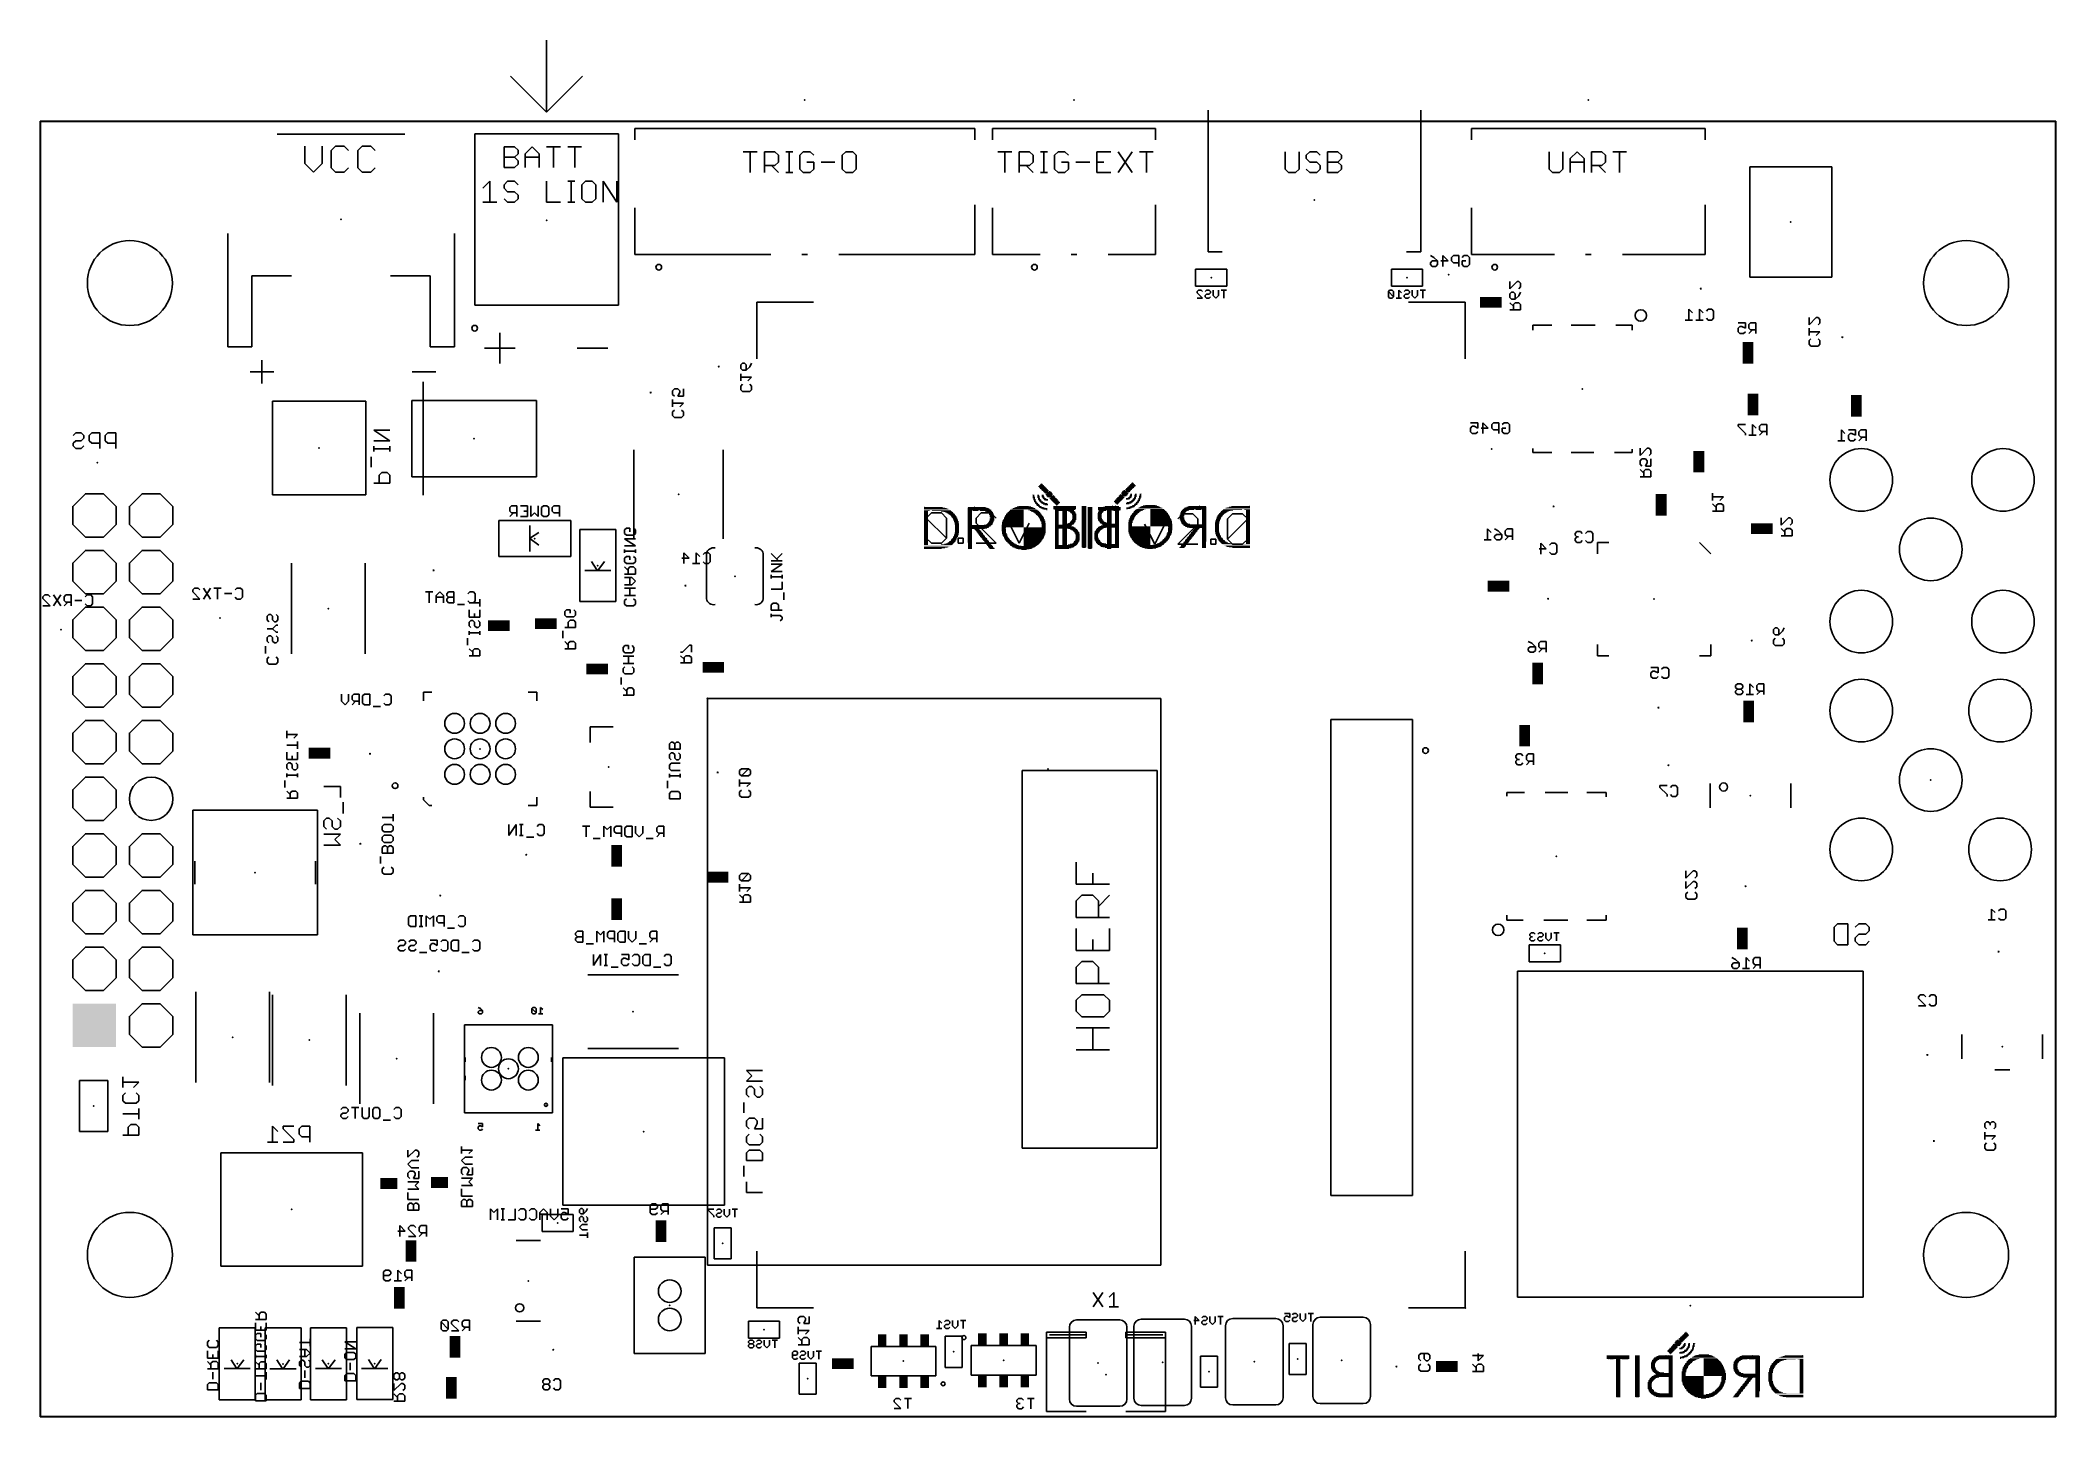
# Model space of a CAD drawing. Extents: x -57.1 to 14, y -1.3 to 47.3.
import ezdxf

# ---------------------------------------------------------------- set-up
doc = ezdxf.new("R2010")
doc.units = 0
for name, color, linetype in [('17', 82, 'CONTINUOUS'), ('20', 7, 'CONTINUOUS'), ('21', 53, 'CONTINUOUS'), ('22', 53, 'CONTINUOUS'), ('23', 7, 'CONTINUOUS'), ('24', 7, 'CONTINUOUS'), ('25', 253, 'CONTINUOUS'), ('26', 253, 'CONTINUOUS')]:
    doc.layers.add(name, color=color, linetype=linetype)

# ---------------------------------------------------------------- blocks, each defined once
blk = doc.blocks.new('RECT')
blk.add_solid([(-0.5, -0.5), (0.5, -0.5), (-0.5, 0.5), (0.5, 0.5)])
blk = doc.blocks.new('ROUNDP')
blk.add_circle((0, 0), 0.5)
blk = doc.blocks.new('OCTAGONP')
blk.add_lwpolyline([(-0.5, -0.2071), (-0.5, 0.2071), (-0.2071, 0.5), (0.2071, 0.5), (0.5, 0.2071), (0.5, -0.2071), (0.2071, -0.5), (-0.2071, -0.5)], close=True)
blk = doc.blocks.new('SQUAREP')
blk.add_solid([(-0.5, -0.5), (0.5, -0.5), (-0.5, 0.5), (0.5, 0.5)])

msp = doc.modelspace()

# ---------------------------------------------------------------- linework, layer by layer
at = {"layer": '20'}
for p, q in [((-57.15, -1.27), (-57.15, 44.45)), ((-57.15, 44.45), (13.97, 44.45)), ((13.97, 44.45), (13.97, -1.27)), ((-57.15, -1.27), (13.97, -1.27))]:
    msp.add_line(p, q, dxfattribs=at)
for centre, radius in [((-53.99, 38.74), 1.5), ((10.81, 38.74), 1.5), ((-53.99, 4.44), 1.5), ((10.81, 4.44), 1.5), ((-34.94, 3.16), 0.4), ((-34.94, 2.16), 0.4)]:
    msp.add_circle(centre, radius, dxfattribs=at)
at = {"layer": '21'}
for p, q in [((13.96, 44.44), (-57.14, 44.44)), ((-57.14, 44.44), (-57.14, -1.26)), ((13.96, -1.26), (13.96, 44.44)), ((-33.64, 27.59), (-33.64, 29.19)), ((-31.64, 29.19), (-31.64, 27.59)), ((-33.61, 24.08), (-33.61, 4.08)), ((-17.61, 24.08), (-33.61, 24.08)), ((-17.61, 24.08), (-17.61, 4.08)), ((-17.735, 21.54), (-22.4975, 21.54)), ((-22.4975, 21.54), (-22.4975, 8.205)), ((-17.735, 8.205), (-17.735, 21.54)), ((-20.5914, 17.5214), (-20.5914, 18.301)), ((-20.0067, 17.5214), (-20.0067, 17.9112)), ((-19.4221, 17.5214), (-20.5914, 17.5214)), ((-20.5914, 16.9367), (-20.3965, 17.1316)), ((-20.3965, 17.1316), (-20.0067, 17.1316)), ((-20.0067, 17.1316), (-19.8118, 16.9367)), ((-19.8118, 16.7418), (-19.4221, 17.1316)), ((-20.5914, 16.352), (-20.5914, 16.9367)), ((-19.8118, 16.9367), (-19.8118, 16.352)), ((-19.4221, 16.352), (-20.5914, 16.352)), ((-20.5914, 15.9622), (-20.5914, 15.1826)), ((-19.4221, 15.1826), (-19.4221, 15.9622)), ((-20.5914, 15.1826), (-19.4221, 15.1826)), ((-20.0067, 15.1826), (-20.0067, 15.5724)), ((-20.5914, 14.5979), (-20.3965, 14.7928)), ((-20.5914, 14.0132), (-20.5914, 14.5979)), ((-20.3965, 14.7928), (-20.0067, 14.7928)), ((-20.0067, 14.7928), (-19.8118, 14.5979)), ((-19.8118, 14.5979), (-19.8118, 14.0132)), ((-19.4221, 14.0132), (-20.5914, 14.0132)), ((-20.3965, 13.6234), (-20.5914, 13.4285)), ((-19.6169, 13.6234), (-20.3965, 13.6234)), ((-19.4221, 13.4285), (-19.6169, 13.6234)), ((-20.5914, 13.4285), (-20.5914, 13.0387)), ((-20.5914, 13.0387), (-20.3965, 12.8438)), ((-20.3965, 12.8438), (-19.6169, 12.8438)), ((-19.6169, 12.8438), (-19.4221, 13.0387)), ((-19.4221, 13.0387), (-19.4221, 13.4285)), ((-20.5914, 12.454), (-19.4221, 12.454)), ((-20.0067, 11.6744), (-20.0067, 12.454)), ((-19.4221, 11.6744), (-20.5914, 11.6744)), ((-22.4975, 8.205), (-17.735, 8.205)), ((-17.61, 4.08), (-33.61, 4.08)), ((-20.238, 1.717), (-21.638, 1.717)), ((-21.638, 1.717), (-21.638, 1.517)), ((-20.238, 1.517), (-21.638, 1.517)), ((-21.638, 1.517), (-21.638, -1.083)), ((-20.238, 1.617), (-21.538, 1.617)), ((-20.238, 1.717), (-20.238, 1.517)), ((-17.438, 1.717), (-18.838, 1.717)), ((-18.838, 1.717), (-18.838, 1.517)), ((-17.538, 1.617), (-18.838, 1.617)), ((-17.438, 1.517), (-18.838, 1.517)), ((-17.438, 1.717), (-17.438, 1.517)), ((-17.438, -1.083), (-17.438, 1.517)), ((-57.14, -1.26), (13.96, -1.26)), ((-20.238, -1.083), (-21.638, -1.083)), ((-17.438, -1.083), (-18.838, -1.083))]:
    msp.add_line(p, q, dxfattribs=at)
for centre, start, end in [((-33.39, 29.14), 78.6901, 168.6901), ((-31.89, 29.14), 11.3099, 101.3099), ((-33.39, 27.64), 191.3099, 281.3099), ((-31.89, 27.64), 258.6901, 348.6901)]:
    msp.add_arc(centre, 0.255, start, end, dxfattribs=at)
at = {"layer": '22'}
for p, q in [((-15.939, 44.845), (-15.939, 39.845)), ((-8.439, 39.845), (-8.439, 44.845)), ((-24.174, 44.2), (-36.174, 44.2)), ((-36.174, 44.2), (-36.174, 43.8)), ((-24.174, 43.8), (-24.174, 44.2)), ((-17.7934, 44.2), (-23.5434, 44.2)), ((-23.5434, 44.2), (-23.5434, 43.8)), ((-17.7934, 43.8), (-17.7934, 44.2)), ((1.603, 44.2), (-6.647, 44.2)), ((-6.647, 44.2), (-6.647, 43.8)), ((1.603, 43.8), (1.603, 44.2)), ((-44.288, 43.992), (-48.788, 43.992)), ((-41.822, 44.007), (-36.742, 44.007)), ((-41.822, 37.957), (-41.822, 44.007)), ((-36.742, 44.007), (-36.742, 37.957)), ((3.172, 42.846), (6.072, 42.846)), ((3.172, 38.946), (3.172, 42.846)), ((6.072, 42.846), (6.072, 38.946)), ((-36.174, 39.75), (-36.174, 41.4)), ((-24.174, 41.5), (-24.174, 39.75)), ((-23.5434, 39.75), (-23.5434, 41.4)), ((-17.7934, 41.5), (-17.7934, 39.75)), ((-6.647, 39.75), (-6.647, 41.4)), ((1.603, 41.5), (1.603, 39.75)), ((-50.538, 40.492), (-50.538, 36.492)), ((-42.538, 36.492), (-42.538, 40.492)), ((-15.939, 39.845), (-15.439, 39.845)), ((-8.439, 39.845), (-8.939, 39.845)), ((-31.374, 39.75), (-36.174, 39.75)), ((-30.074, 39.75), (-30.274, 39.75)), ((-24.174, 39.75), (-28.974, 39.75)), ((-21.8684, 39.75), (-23.5434, 39.75)), ((-20.5684, 39.75), (-20.7684, 39.75)), ((-17.7934, 39.75), (-19.4684, 39.75)), ((-16.38, 38.63), (-16.38, 39.23)), ((-16.38, 39.23), (-15.28, 39.23)), ((-15.28, 39.23), (-15.28, 38.63)), ((-9.47, 38.63), (-9.47, 39.23)), ((-9.47, 39.23), (-8.37, 39.23)), ((-8.37, 39.23), (-8.37, 38.63)), ((-3.722, 39.75), (-6.647, 39.75)), ((-2.422, 39.75), (-2.622, 39.75)), ((1.603, 39.75), (-1.322, 39.75)), ((-49.688, 36.492), (-49.688, 38.992)), ((-49.688, 38.992), (-48.288, 38.992)), ((-44.788, 38.992), (-43.388, 38.992)), ((-43.388, 38.992), (-43.388, 36.492)), ((-15.28, 38.63), (-16.38, 38.63)), ((-8.37, 38.63), (-9.47, 38.63)), ((1.443, 38.5679), (1.443, 38.5121)), ((6.072, 38.946), (3.172, 38.946)), ((-36.742, 37.957), (-41.822, 37.957)), ((-29.866, 38.07), (-31.866, 38.07)), ((-31.866, 38.07), (-31.866, 36.07)), ((-6.866, 38.07), (-8.866, 38.07)), ((-6.866, 36.07), (-6.866, 38.07)), ((-4.479, 37.0802), (-4.479, 37.254)), ((-4.479, 37.254), (-3.8052, 37.254)), ((-3.1266, 37.254), (-2.2814, 37.254)), ((-0.979, 37.254), (-1.5552, 37.254)), ((-0.979, 37.254), (-0.979, 37.0778)), ((-50.538, 36.492), (-49.688, 36.492)), ((-43.388, 36.492), (-42.538, 36.492)), ((6.4719, 36.824), (6.4161, 36.824)), ((-48.9129, 35.6077), (-49.7433, 35.6077)), ((-49.3281, 36.023), (-49.3281, 35.1925)), ((-43.1979, 35.6077), (-44.0283, 35.6077)), ((-33.1781, 35.789), (-33.2339, 35.789)), ((-43.64, 31.25), (-43.64, 35.25)), ((-35.5851, 34.875), (-35.6409, 34.875)), ((-48.96, 31.27), (-48.96, 34.57)), ((-48.96, 34.57), (-45.66, 34.57)), ((-45.66, 34.57), (-45.66, 31.27)), ((-44.04, 31.9), (-44.04, 34.6)), ((-44.04, 34.6), (-39.64, 34.6)), ((-39.64, 34.6), (-39.64, 31.9)), ((-44.8203, 33.1722), (-45.3796, 33.5451)), ((-45.3796, 33.5451), (-44.8203, 33.5451)), ((-45.3796, 33.1722), (-44.8203, 33.1722)), ((-45.3796, 32.798), (-45.3796, 32.9844)), ((-45.3796, 32.8912), (-44.8203, 32.8912)), ((-44.8203, 32.798), (-44.8203, 32.9844)), ((-36.1998, 29.7082), (-36.1998, 32.8578)), ((-33.0502, 32.8578), (-33.0502, 29.7082)), ((-4.479, 32.9016), (-4.479, 32.754)), ((-4.479, 32.754), (-3.8052, 32.754)), ((-3.1266, 32.754), (-2.3314, 32.754)), ((-1.6004, 32.754), (-0.979, 32.754)), ((-0.979, 32.754), (-0.979, 32.8802)), ((-45.4728, 32.2367), (-45.4728, 32.6096)), ((-45.1, 32.0483), (-45.1932, 31.955)), ((-44.9135, 32.0483), (-45.1, 32.0483)), ((-44.8203, 31.955), (-44.9135, 32.0483)), ((-45.3796, 31.6754), (-44.8203, 31.6754)), ((-45.1932, 31.955), (-45.1932, 31.6754)), ((-44.8203, 31.6754), (-44.8203, 31.955)), ((-39.64, 31.9), (-44.04, 31.9)), ((-45.66, 31.27), (-48.96, 31.27)), ((-3.75, 30.8261), (-3.75, 30.8819)), ((-40.97, 30.355), (-38.43, 30.355)), ((-40.97, 29.085), (-40.97, 30.355)), ((-39.87, 30.18), (-39.87, 29.72)), ((-39.8546, 29.7454), (-39.56, 29.9384)), ((-38.43, 30.355), (-38.43, 29.085)), ((-38.115, 27.5), (-38.115, 30.04)), ((-38.115, 30.04), (-36.845, 30.04)), ((-36.845, 30.04), (-36.845, 27.5)), ((-39.87, 29.26), (-39.87, 29.72)), ((-39.87, 29.72), (-39.56, 29.4862)), ((-2.2, 29.585), (-1.8, 29.585)), ((-2.2, 29.585), (-2.2, 29.185)), ((1.8, 29.185), (1.4, 29.585)), ((-48.29, 25.65), (-48.29, 28.85)), ((-45.69, 25.65), (-45.69, 28.85)), ((-43.273, 28.5771), (-43.273, 28.6329)), ((-38.43, 29.085), (-40.97, 29.085)), ((-37.94, 28.6), (-37.48, 28.6)), ((-37.5054, 28.6154), (-37.6984, 28.91)), ((-37.48, 28.6), (-37.2462, 28.91)), ((-37.02, 28.6), (-37.48, 28.6)), ((-34.383, 28.0899), (-34.383, 28.0341)), ((-36.845, 27.5), (-38.115, 27.5)), ((-3.9679, 27.596), (-3.9121, 27.596)), ((-2.2, 25.585), (-2.2, 25.985)), ((1.8, 25.585), (1.8, 25.985)), ((3.2739, 26.12), (3.2181, 26.12)), ((-2.2, 25.585), (-1.8, 25.585)), ((1.8, 25.585), (1.4, 25.585)), ((-43.33, 24.3), (-43.63, 24.3)), ((-43.63, 24.3), (-43.63, 24)), ((-39.63, 24.3), (-39.93, 24.3)), ((-39.63, 24), (-39.63, 24.3)), ((-0.051, 23.7251), (-0.051, 23.7809)), ((-36.9376, 23.0824), (-37.7504, 23.0824)), ((-37.7504, 23.0824), (-37.7504, 22.5236)), ((-8.726, 23.34), (-11.606, 23.34)), ((-11.606, 23.34), (-11.606, 6.54)), ((-8.726, 6.54), (-8.726, 23.34)), ((-45.5479, 22.13), (-45.4921, 22.13)), ((-33.2221, 21.47), (-33.2779, 21.47)), ((0.303, 21.6951), (0.303, 21.7509)), ((-37.7504, 20.7964), (-37.7504, 20.2376)), ((-4.7766, 20.754), (-5.398, 20.754)), ((-5.398, 20.754), (-5.398, 20.6278)), ((-3.2504, 20.754), (-4.0456, 20.754)), ((-1.898, 20.754), (-2.5718, 20.754)), ((-1.898, 20.6064), (-1.898, 20.754)), ((1.7766, 21.0814), (1.7766, 20.2226)), ((4.6214, 20.2226), (4.6214, 21.0814)), ((-43.63, 20.6), (-43.63, 20.5)), ((-43.63, 20.5), (-43.43, 20.3)), ((-43.43, 20.3), (-43.33, 20.3)), ((-39.93, 20.3), (-39.63, 20.3)), ((-39.63, 20.3), (-39.63, 20.6)), ((-37.7504, 20.2376), (-36.9376, 20.2376)), ((-45.8301, 18.951), (-45.8859, 18.951)), ((-40, 18.5879), (-40, 18.5321)), ((-51.7026, 18.3384), (-51.7026, 17.5256)), ((-47.4354, 17.5256), (-47.4354, 18.3384)), ((-43.034, 17.1519), (-43.034, 17.0961)), ((3.024, 17.4251), (3.024, 17.4809)), ((-5.398, 16.254), (-5.398, 16.4302)), ((-1.898, 16.4278), (-1.898, 16.254)), ((-5.398, 16.254), (-4.8218, 16.254)), ((-3.2504, 16.254), (-4.0956, 16.254)), ((-1.898, 16.254), (-2.5718, 16.254)), ((6.148, 16.0025), (6.2709, 16.1253)), ((6.148, 15.511), (6.148, 16.0025)), ((6.2709, 16.1253), (6.6395, 16.1253)), ((6.6395, 16.1253), (6.6395, 15.3881)), ((6.8964, 16.0025), (7.0193, 16.1253)), ((7.0193, 15.7567), (6.8964, 15.6338)), ((7.0193, 16.1253), (7.265, 16.1253)), ((7.265, 15.7567), (7.0193, 15.7567)), ((7.265, 16.1253), (7.3879, 16.0025)), ((7.3879, 15.8796), (7.265, 15.7567)), ((7.3879, 16.0025), (7.3879, 15.8796)), ((-4.61, 14.78), (-4.61, 15.38)), ((-4.61, 15.38), (-3.51, 15.38)), ((-3.51, 15.38), (-3.51, 14.78)), ((6.2709, 15.3881), (6.148, 15.511)), ((6.6395, 15.3881), (6.2709, 15.3881)), ((6.8964, 15.6338), (6.8964, 15.511)), ((6.8964, 15.511), (7.0193, 15.3881)), ((7.0193, 15.3881), (7.265, 15.3881)), ((7.265, 15.3881), (7.3879, 15.511)), ((11.954, 15.1679), (11.954, 15.1121)), ((-43.09, 14.4779), (-43.09, 14.4221)), ((-37.83, 14.33), (-34.63, 14.33)), ((-5.024, 2.95), (-5.024, 14.45)), ((-5.024, 14.45), (7.176, 14.45)), ((-3.51, 14.78), (-4.61, 14.78)), ((7.176, 14.45), (7.176, 2.95)), ((-51.66, 10.52), (-51.66, 13.72)), ((-49.06, 10.52), (-49.06, 13.72)), ((-48.955, 10.42), (-48.955, 13.62)), ((-46.355, 10.42), (-46.355, 13.62)), ((-45.87, 9.77), (-45.87, 12.97)), ((-43.27, 9.77), (-43.27, 12.97)), ((-42.18, 12.56), (-42.18, 9.46)), ((-39.08, 12.56), (-42.18, 12.56)), ((-39.08, 9.46), (-39.08, 12.56)), ((10.6626, 12.2134), (10.6626, 11.3546)), ((13.5074, 11.3546), (13.5074, 12.2134)), ((-42.155, 11.26), (-42.155, 11.41)), ((-39.105, 11.41), (-39.105, 11.26)), ((-38.71, 6.19), (-38.71, 11.39)), ((-38.71, 11.39), (-33.01, 11.39)), ((-37.83, 11.73), (-34.63, 11.73)), ((-33.01, 11.39), (-33.01, 6.19)), ((9.4679, 11.496), (9.4121, 11.496)), ((-54.2356, 10.3513), (-54.2356, 10.7242)), ((-42.155, 10.61), (-42.155, 10.76)), ((11.8166, 10.9736), (12.3534, 10.9736)), ((-55.77, 8.794), (-55.77, 10.594)), ((-55.77, 10.594), (-54.77, 10.594)), ((-54.77, 10.594), (-54.77, 8.794)), ((-53.6763, 10.5378), (-54.2356, 10.5378)), ((-54.2356, 10.0697), (-54.1424, 10.1629)), ((-54.2356, 9.8832), (-54.2356, 10.0697)), ((-53.8628, 10.3513), (-53.6763, 10.5378)), ((-53.7695, 10.1629), (-53.6763, 10.0697)), ((-53.6763, 10.0697), (-53.6763, 9.8832)), ((-54.1424, 9.79), (-54.2356, 9.8832)), ((-54.2356, 9.4151), (-53.6763, 9.4151)), ((-53.7695, 9.79), (-54.1424, 9.79)), ((-53.6763, 9.8832), (-53.7695, 9.79)), ((-53.6763, 9.2287), (-53.6763, 9.6016)), ((-42.18, 9.46), (-39.08, 9.46)), ((-54.77, 8.794), (-55.77, 8.794)), ((-54.2356, 8.6674), (-53.6763, 8.6674)), ((-53.956, 9.0403), (-54.0492, 8.947)), ((-54.0492, 8.947), (-54.0492, 8.6674)), ((-53.7695, 9.0403), (-53.956, 9.0403)), ((-53.6763, 8.947), (-53.7695, 9.0403)), ((-53.6763, 8.6674), (-53.6763, 8.947)), ((-48.765, 8.7973), (-48.9514, 8.9837)), ((-48.9514, 8.9837), (-48.9514, 8.4244)), ((-48.2037, 8.9837), (-48.5766, 8.9837)), ((-48.5766, 8.9837), (-48.5766, 8.8905)), ((-48.5766, 8.8905), (-48.2037, 8.5176)), ((-47.922, 8.9837), (-48.0153, 8.8905)), ((-48.0153, 8.8905), (-48.0153, 8.704)), ((-48.0153, 8.704), (-47.922, 8.6108)), ((-47.6424, 8.9837), (-47.922, 8.9837)), ((-47.922, 8.6108), (-47.6424, 8.6108)), ((-47.6424, 8.4244), (-47.6424, 8.9837)), ((-50.781, 4.043), (-50.781, 8.043)), ((-50.781, 8.043), (-45.781, 8.043)), ((-48.765, 8.4244), (-49.1379, 8.4244)), ((-48.2037, 8.4244), (-48.5766, 8.4244)), ((-48.2037, 8.5176), (-48.2037, 8.4244)), ((-45.781, 8.043), (-45.781, 4.043)), ((9.67, 8.4321), (9.67, 8.4879)), ((-11.606, 6.54), (-8.726, 6.54)), ((-39.442, 5.272), (-39.442, 5.872)), ((-39.442, 5.872), (-38.342, 5.872)), ((-33.01, 6.19), (-38.71, 6.19)), ((-38.342, 5.872), (-38.342, 5.272)), ((-38.342, 5.272), (-39.442, 5.272)), ((-33.37, 5.4), (-32.77, 5.4)), ((-33.37, 4.3), (-33.37, 5.4)), ((-32.77, 5.4), (-32.77, 4.3)), ((-39.5046, 4.9444), (-40.3634, 4.9444)), ((-33.69, 4.36), (-36.19, 4.36)), ((-36.19, 4.36), (-36.19, 0.96)), ((-33.69, 0.96), (-33.69, 4.36)), ((-32.77, 4.3), (-33.37, 4.3)), ((-31.866, 4.57), (-31.866, 2.57)), ((-6.866, 2.57), (-6.866, 4.57)), ((-45.781, 4.043), (-50.781, 4.043)), ((7.176, 2.95), (-5.024, 2.95)), ((-31.866, 2.57), (-29.866, 2.57)), ((-20.582, 2.144), (-19.058, 2.144)), ((-16.778, 2.174), (-18.302, 2.174)), ((-13.549, 2.194), (-15.073, 2.194)), ((-10.463, 2.238), (-11.987, 2.238)), ((-8.866, 2.57), (-6.866, 2.57)), ((-50.835, -0.67), (-50.835, 1.87)), ((-50.835, 1.87), (-49.565, 1.87)), ((-49.565, 1.87), (-49.565, -0.67)), ((-49.22, -0.675), (-49.22, 1.865)), ((-49.22, 1.865), (-47.95, 1.865)), ((-47.95, 1.865), (-47.95, -0.675)), ((-47.616, -0.669), (-47.616, 1.871)), ((-47.616, 1.871), (-46.346, 1.871)), ((-46.346, 1.871), (-46.346, -0.669)), ((-45.985, -0.666), (-45.985, 1.874)), ((-45.985, 1.874), (-44.715, 1.874)), ((-44.715, 1.874), (-44.715, -0.666)), ((-40.3634, 2.0996), (-39.5046, 2.0996)), ((-32.16, 1.5), (-32.16, 2.1)), ((-32.16, 2.1), (-31.06, 2.1)), ((-31.06, 1.5), (-32.16, 1.5)), ((-31.06, 2.1), (-31.06, 1.5)), ((-25.222, 0.472), (-25.222, 1.572)), ((-25.222, 1.572), (-24.622, 1.572)), ((-24.622, 1.572), (-24.622, 0.472)), ((-20.836, 1.89), (-20.836, -0.65)), ((-18.804, -0.65), (-18.804, 1.89)), ((-18.556, 1.92), (-18.556, -0.62)), ((-16.524, -0.62), (-16.524, 1.92)), ((-15.327, 1.94), (-15.327, -0.6)), ((-13.295, -0.6), (-13.295, 1.94)), ((-12.241, 1.984), (-12.241, -0.556)), ((-10.209, -0.556), (-10.209, 1.984)), ((-50.2254, 0.4454), (-50.4184, 0.74)), ((-50.2, 0.43), (-49.9662, 0.74)), ((-48.6104, 0.4404), (-48.8034, 0.735)), ((-48.585, 0.425), (-48.3512, 0.735)), ((-47.0064, 0.4464), (-47.1994, 0.741)), ((-46.981, 0.431), (-46.7472, 0.741)), ((-45.3754, 0.4494), (-45.5684, 0.744)), ((-45.35, 0.434), (-45.1162, 0.744)), ((-39.05, 1.1179), (-39.05, 1.0621)), ((-36.19, 0.96), (-33.69, 0.96)), ((-27.836, 1.213), (-27.836, 0.167)), ((-25.544, 1.213), (-27.836, 1.213)), ((-25.544, 0.167), (-25.544, 1.213)), ((-22.011, 1.244), (-24.303, 1.244)), ((-24.303, 1.244), (-24.303, 0.198)), ((-22.011, 0.198), (-22.011, 1.244)), ((-16.206, -0.23), (-16.206, 0.87)), ((-16.206, 0.87), (-15.606, 0.87)), ((-15.606, 0.87), (-15.606, -0.23)), ((-13.077, 0.218), (-13.077, 1.318)), ((-13.077, 1.318), (-12.477, 1.318)), ((-12.477, 1.318), (-12.477, 0.218)), ((-50.66, 0.43), (-50.2, 0.43)), ((-49.74, 0.43), (-50.2, 0.43)), ((-49.045, 0.425), (-48.585, 0.425)), ((-48.125, 0.425), (-48.585, 0.425)), ((-47.441, 0.431), (-46.981, 0.431)), ((-46.521, 0.431), (-46.981, 0.431)), ((-45.81, 0.434), (-45.35, 0.434)), ((-44.89, 0.434), (-45.35, 0.434)), ((-30.37, 0.62), (-29.77, 0.62)), ((-30.37, -0.48), (-30.37, 0.62)), ((-29.77, 0.62), (-29.77, -0.48)), ((-27.836, 0.167), (-25.544, 0.167)), ((-24.622, 0.472), (-25.222, 0.472)), ((-24.303, 0.198), (-22.011, 0.198)), ((-12.477, 0.218), (-13.077, 0.218)), ((-9.3209, 0.5), (-9.2651, 0.5)), ((-49.565, -0.67), (-50.835, -0.67)), ((-47.95, -0.675), (-49.22, -0.675)), ((-46.346, -0.669), (-47.616, -0.669)), ((-44.715, -0.666), (-45.985, -0.666)), ((-29.77, -0.48), (-30.37, -0.48)), ((-15.606, -0.23), (-16.206, -0.23)), ((-20.582, -0.904), (-19.058, -0.904)), ((-16.778, -0.874), (-18.302, -0.874)), ((-13.549, -0.854), (-15.073, -0.854)), ((-10.463, -0.81), (-11.987, -0.81))]:
    msp.add_line(p, q, dxfattribs=at)
for centre, radius in [((-35.324, 39.3), 0.1), ((-22.0684, 39.3), 0.1), ((-5.827, 39.3), 0.1), ((-0.6716, 37.5948), 0.2032), ((-8.266, 22.24), 0.1), ((-44.63, 21), 0.1), ((2.249, 20.952), 0.1436), ((-5.7054, 15.9132), 0.2032), ((-39.305, 9.735), 0.0559), ((-40.234, 2.572), 0.1436)]:
    msp.add_circle(centre, radius, dxfattribs=at)
for centre, start, end in [((-20.582, 1.89), 90, 180), ((-19.058, 1.89), 0, 90), ((-18.302, 1.92), 90, 180), ((-16.778, 1.92), 0, 90), ((-15.073, 1.94), 90, 180), ((-13.549, 1.94), 0, 90), ((-11.987, 1.984), 90, 180), ((-10.463, 1.984), 0, 90), ((-20.582, -0.65), 180, 270), ((-19.058, -0.65), 270, 0), ((-18.302, -0.62), 180, 270), ((-16.778, -0.62), 270, 0), ((-15.073, -0.6), 180, 270), ((-13.549, -0.6), 270, 0), ((-11.987, -0.556), 180, 270), ((-10.463, -0.556), 270, 0)]:
    msp.add_arc(centre, 0.254, start, end, dxfattribs=at)
at = {"layer": '23'}
for p in [(-32.64, 28.39), (-33.61, 24.08), (-21.59, 21.59), (9.56, 21.2), (-19.538, 0.217)]:
    msp.add_point(p, dxfattribs=at)
at = {"layer": '24'}
for p in [(-30.174, 45.2), (-20.6684, 45.2), (-2.522, 45.2), (-12.189, 41.67), (-46.538, 40.992), (-39.282, 40.957), (4.622, 40.896), (-15.83, 38.93), (-8.92, 38.93), (-7.45, 39.03), (1.443, 38.54), (-5.96, 38.06), (3.1134, 36.273), (6.444, 36.824), (-33.206, 35.789), (-35.613, 34.875), (-2.729, 35.004), (3.29, 34.452), (6.937, 34.41), (-47.31, 32.92), (-41.84, 33.25), (-5.93, 32.886), (-55.1328, 32.3964), (1.379, 32.435), (-34.625, 31.283), (-3.75, 30.854), (0.05, 30.912), (3.597, 30.068), (-39.7, 29.72), (-43.273, 28.605), (-37.48, 28.77), (-34.383, 28.062), (-5.697, 28.04), (-46.99, 27.25), (-3.94, 27.596), (-0.2, 27.585), (-56.416, 26.502), (-50.814, 26.922), (-40.97, 26.65), (-39.31, 26.72), (3.246, 26.12), (-37.5, 25.12), (-33.4, 25.18), (-4.3138, 24.957), (-0.051, 23.753), (3.132, 23.622), (-4.77, 22.766), (-47.3, 22.15), (-45.52, 22.13), (-41.63, 22.3), (-37.09, 21.66), (-33.25, 21.47), (0.303, 21.723), (3.199, 20.652), (-45.858, 18.951), (-40, 18.56), (-36.81, 18.52), (-3.648, 18.504), (-49.569, 17.932), (-43.034, 17.124), (-33.25, 17.77), (3.024, 17.453), (-36.81, 16.64), (-4.06, 15.08), (2.913, 15.607), (11.954, 15.14), (-43.09, 14.45), (-36.23, 13.03), (-50.36, 12.12), (-47.655, 12.02), (9.44, 11.496), (12.085, 11.784), (-44.57, 11.37), (-40.63, 11.01), (-55.27, 9.694), (-35.86, 8.79), (9.67, 8.46), (-44.851, 6.96), (-43.063, 6.996), (-48.281, 6.043), (-38.892, 5.572), (-35.25, 5.28), (-44.066, 4.578), (-33.07, 4.85), (-44.482, 2.927), (-39.934, 3.522), (-34.94, 2.66), (-6.866, 2.57), (1.076, 2.65), (-31.61, 1.8), (-42.516, 1.2), (-39.05, 1.09), (-24.922, 1.022), (-23.157, 0.721), (-12.777, 0.768), (-11.225, 0.714), (-50.2, 0.6), (-48.585, 0.595), (-46.981, 0.601), (-45.35, 0.604), (-30.07, 0.07), (-28.83, 0.6), (-26.69, 0.69), (-19.82, 0.62), (-17.54, 0.65), (-15.906, 0.32), (-14.311, 0.67), (-9.293, 0.5), (-7.517, 0.5), (-42.644, -0.25)]:
    msp.add_point(p, dxfattribs=at)
at = {"layer": '25'}
for p, q in [((-47.8162, 43.566), (-47.8162, 42.9559)), ((-47.2061, 42.9559), (-47.2061, 43.566)), ((-46.7282, 43.566), (-46.8807, 43.4135)), ((-46.8807, 43.4135), (-46.8807, 42.8033)), ((-46.4231, 43.566), (-46.7282, 43.566)), ((-46.2706, 43.4135), (-46.4231, 43.566)), ((-45.7926, 43.566), (-45.9452, 43.4135)), ((-45.9452, 43.4135), (-45.9452, 42.8033)), ((-45.4876, 43.566), (-45.7926, 43.566)), ((-45.335, 43.4135), (-45.4876, 43.566)), ((-40.7835, 42.8123), (-40.7835, 43.5495)), ((-40.7835, 43.5495), (-40.4149, 43.5495)), ((-40.4149, 43.5495), (-40.292, 43.4267)), ((-40.292, 43.4267), (-40.292, 43.3038)), ((-40.0351, 43.3038), (-39.7893, 43.5495)), ((-39.7893, 43.5495), (-39.5436, 43.3038)), ((-39.2867, 43.5495), (-38.7952, 43.5495)), ((-39.0409, 42.8123), (-39.0409, 43.5495)), ((-38.5382, 43.5495), (-38.0468, 43.5495)), ((-38.2925, 42.8123), (-38.2925, 43.5495)), ((-47.8162, 42.9559), (-47.5111, 42.6508)), ((-47.5111, 42.6508), (-47.2061, 42.9559)), ((-46.8807, 42.8033), (-46.7282, 42.6508)), ((-46.4231, 42.6508), (-46.2706, 42.8033)), ((-45.9452, 42.8033), (-45.7926, 42.6508)), ((-45.4876, 42.6508), (-45.335, 42.8033)), ((-40.7835, 43.1809), (-40.4149, 43.1809)), ((-40.4149, 42.8123), (-40.7835, 42.8123)), ((-40.292, 43.3038), (-40.4149, 43.1809)), ((-40.4149, 43.1809), (-40.292, 43.058)), ((-40.292, 42.9352), (-40.4149, 42.8123)), ((-40.292, 43.058), (-40.292, 42.9352)), ((-40.0351, 42.8123), (-40.0351, 43.3038)), ((-40.0351, 43.1809), (-39.5436, 43.1809)), ((-39.5436, 43.3038), (-39.5436, 42.8123)), ((-32.3429, 43.3753), (-31.8514, 43.3753)), ((-32.0972, 42.6381), (-32.0972, 43.3753)), ((-31.5945, 42.6381), (-31.5945, 43.3753)), ((-31.5945, 43.3753), (-31.2259, 43.3753)), ((-31.2259, 42.8838), (-31.5945, 42.8838)), ((-31.3487, 42.8838), (-31.103, 42.6381)), ((-31.2259, 43.3753), (-31.103, 43.2525)), ((-31.103, 43.0067), (-31.2259, 42.8838)), ((-31.103, 43.2525), (-31.103, 43.0067)), ((-30.8461, 43.3753), (-30.6003, 43.3753)), ((-30.7232, 42.6381), (-30.7232, 43.3753)), ((-30.2243, 43.3753), (-30.3471, 43.2525)), ((-30.3471, 43.2525), (-30.3471, 42.761)), ((-30.3471, 42.761), (-30.2243, 42.6381)), ((-29.9785, 43.3753), (-30.2243, 43.3753)), ((-29.8556, 43.0067), (-30.1014, 43.0067)), ((-29.8556, 43.2525), (-29.9785, 43.3753)), ((-29.9785, 42.6381), (-29.8556, 42.761)), ((-29.8556, 42.761), (-29.8556, 43.0067)), ((-29.5987, 43.0067), (-29.1072, 43.0067)), ((-28.7274, 43.3753), (-28.8503, 43.2525)), ((-28.8503, 43.2525), (-28.8503, 42.761)), ((-28.8503, 42.761), (-28.7274, 42.6381)), ((-28.4817, 43.3753), (-28.7274, 43.3753)), ((-28.3588, 43.2525), (-28.4817, 43.3753)), ((-28.4817, 42.6381), (-28.3588, 42.761)), ((-28.3588, 42.761), (-28.3588, 43.2525)), ((-23.3549, 43.3753), (-22.8634, 43.3753)), ((-23.1092, 42.6381), (-23.1092, 43.3753)), ((-22.6065, 42.6381), (-22.6065, 43.3753)), ((-22.6065, 43.3753), (-22.2379, 43.3753)), ((-22.2379, 42.8838), (-22.6065, 42.8838)), ((-22.3607, 42.8838), (-22.115, 42.6381)), ((-22.2379, 43.3753), (-22.115, 43.2525)), ((-22.115, 43.0067), (-22.2379, 42.8838)), ((-22.115, 43.2525), (-22.115, 43.0067)), ((-21.8581, 43.3753), (-21.6123, 43.3753)), ((-21.7352, 42.6381), (-21.7352, 43.3753)), ((-21.2363, 43.3753), (-21.3591, 43.2525)), ((-21.3591, 43.2525), (-21.3591, 42.761)), ((-21.3591, 42.761), (-21.2363, 42.6381)), ((-20.9905, 43.3753), (-21.2363, 43.3753)), ((-20.8676, 43.0067), (-21.1134, 43.0067)), ((-20.8676, 43.2525), (-20.9905, 43.3753)), ((-20.9905, 42.6381), (-20.8676, 42.761)), ((-20.8676, 42.761), (-20.8676, 43.0067)), ((-20.6107, 43.0067), (-20.1192, 43.0067)), ((-19.3708, 43.3753), (-19.8623, 43.3753)), ((-19.8623, 43.3753), (-19.8623, 42.6381)), ((-19.8623, 43.0067), (-19.6166, 43.0067)), ((-19.1139, 43.3753), (-18.6224, 42.6381)), ((-18.6224, 43.3753), (-19.1139, 42.6381)), ((-18.3655, 43.3753), (-17.874, 43.3753)), ((-18.1197, 42.6381), (-18.1197, 43.3753)), ((-13.2239, 43.3753), (-13.2239, 42.761)), ((-13.2239, 42.761), (-13.101, 42.6381)), ((-12.8553, 42.6381), (-12.7324, 42.761)), ((-12.7324, 42.761), (-12.7324, 43.3753)), ((-12.3526, 43.3753), (-12.4755, 43.2525)), ((-12.4755, 43.2525), (-12.4755, 43.1296)), ((-12.4755, 43.1296), (-12.3526, 43.0067)), ((-12.3526, 42.6381), (-12.4755, 42.761)), ((-12.1069, 43.3753), (-12.3526, 43.3753)), ((-12.3526, 43.0067), (-12.1069, 43.0067)), ((-11.984, 43.2525), (-12.1069, 43.3753)), ((-12.1069, 43.0067), (-11.984, 42.8838)), ((-11.984, 42.761), (-12.1069, 42.6381)), ((-11.984, 42.8838), (-11.984, 42.761)), ((-11.7271, 42.6381), (-11.7271, 43.3753)), ((-11.7271, 43.3753), (-11.3585, 43.3753)), ((-11.7271, 43.0067), (-11.3585, 43.0067)), ((-11.3585, 43.3753), (-11.2356, 43.2525)), ((-11.2356, 43.1296), (-11.3585, 43.0067)), ((-11.3585, 43.0067), (-11.2356, 42.8838)), ((-11.2356, 42.761), (-11.3585, 42.6381)), ((-11.2356, 43.2525), (-11.2356, 43.1296)), ((-11.2356, 42.8838), (-11.2356, 42.761)), ((-3.9089, 43.3753), (-3.9089, 42.761)), ((-3.9089, 42.761), (-3.786, 42.6381)), ((-3.5403, 42.6381), (-3.4174, 42.761)), ((-3.4174, 42.761), (-3.4174, 43.3753)), ((-3.1605, 43.1296), (-2.9147, 43.3753)), ((-3.1605, 42.6381), (-3.1605, 43.1296)), ((-3.1605, 43.0067), (-2.669, 43.0067)), ((-2.9147, 43.3753), (-2.669, 43.1296)), ((-2.669, 43.1296), (-2.669, 42.6381)), ((-2.4121, 42.6381), (-2.4121, 43.3753)), ((-2.4121, 43.3753), (-2.0435, 43.3753)), ((-2.0435, 42.8838), (-2.4121, 42.8838)), ((-2.1663, 42.8838), (-1.9206, 42.6381)), ((-2.0435, 43.3753), (-1.9206, 43.2525)), ((-1.9206, 43.0067), (-2.0435, 42.8838)), ((-1.9206, 43.2525), (-1.9206, 43.0067)), ((-1.6637, 43.3753), (-1.1722, 43.3753)), ((-1.4179, 42.6381), (-1.4179, 43.3753)), ((-46.7282, 42.6508), (-46.4231, 42.6508)), ((-45.7926, 42.6508), (-45.4876, 42.6508)), ((-41.5319, 42.0846), (-41.2862, 42.3303)), ((-41.2862, 42.3303), (-41.2862, 41.5931)), ((-40.6606, 42.3303), (-40.7835, 42.2075)), ((-40.7835, 42.2075), (-40.7835, 42.0846)), ((-40.7835, 42.0846), (-40.6606, 41.9617)), ((-40.4149, 42.3303), (-40.6606, 42.3303)), ((-40.6606, 41.9617), (-40.4149, 41.9617)), ((-40.292, 42.2075), (-40.4149, 42.3303)), ((-40.4149, 41.9617), (-40.292, 41.8388)), ((-39.2867, 42.3303), (-39.2867, 41.5931)), ((-38.5382, 42.3303), (-38.2925, 42.3303)), ((-38.4154, 41.5931), (-38.4154, 42.3303)), ((-37.9164, 42.3303), (-38.0393, 42.2075)), ((-38.0393, 42.2075), (-38.0393, 41.716)), ((-37.6707, 42.3303), (-37.9164, 42.3303)), ((-37.5478, 42.2075), (-37.6707, 42.3303)), ((-37.5478, 41.716), (-37.5478, 42.2075)), ((-37.2909, 41.5931), (-37.2909, 42.3303)), ((-37.2909, 42.3303), (-36.7994, 41.5931)), ((-36.7994, 41.5931), (-36.7994, 42.3303)), ((-30.8461, 42.6381), (-30.6003, 42.6381)), ((-30.2243, 42.6381), (-29.9785, 42.6381)), ((-28.7274, 42.6381), (-28.4817, 42.6381)), ((-21.8581, 42.6381), (-21.6123, 42.6381)), ((-21.2363, 42.6381), (-20.9905, 42.6381)), ((-19.8623, 42.6381), (-19.3708, 42.6381)), ((-13.101, 42.6381), (-12.8553, 42.6381)), ((-12.1069, 42.6381), (-12.3526, 42.6381)), ((-11.3585, 42.6381), (-11.7271, 42.6381)), ((-3.786, 42.6381), (-3.5403, 42.6381)), ((-41.5319, 41.5931), (-41.0404, 41.5931)), ((-40.6606, 41.5931), (-40.7835, 41.716)), ((-40.4149, 41.5931), (-40.6606, 41.5931)), ((-40.292, 41.716), (-40.4149, 41.5931)), ((-40.292, 41.8388), (-40.292, 41.716)), ((-39.2867, 41.5931), (-38.7952, 41.5931)), ((-38.5382, 41.5931), (-38.2925, 41.5931)), ((-38.0393, 41.716), (-37.9164, 41.5931)), ((-37.9164, 41.5931), (-37.6707, 41.5931)), ((-37.6707, 41.5931), (-37.5478, 41.716)), ((-16.8317, 30.5913), (-17.0096, 30.4134)), ((-16.4758, 30.5913), (-16.8317, 30.5913)), ((-16.2978, 30.4134), (-16.4758, 30.5913)), ((-15.2555, 30.4134), (-15.0776, 30.5913)), ((-15.0776, 30.5913), (-14.7217, 30.5913)), ((-14.7217, 30.5913), (-14.5437, 30.4134)), ((-18.179, 30.2354), (-17.8231, 29.5236)), ((-17.8231, 29.5236), (-17.4672, 30.2354)), ((-17.0096, 29.5236), (-16.2978, 30.2354)), ((-16.2978, 30.2354), (-16.2978, 30.4134)), ((-15.2555, 29.7016), (-15.2555, 30.4134)), ((-15.2555, 29.7016), (-14.5437, 30.4134)), ((-14.5437, 30.4134), (-14.5437, 29.7016)), ((-31.1034, 28.9365), (-31.3576, 29.1907)), ((-31.167, 29), (-30.9763, 29.1907)), ((-16.2978, 29.5236), (-17.0096, 29.5236)), ((-15.8402, 29.5236), (-15.8402, 29.7016)), ((-15.8402, 29.7016), (-15.6623, 29.7016)), ((-15.6623, 29.5236), (-15.8402, 29.5236)), ((-15.6623, 29.7016), (-15.6623, 29.5236)), ((-15.0776, 29.5236), (-15.2555, 29.7016)), ((-14.7217, 29.5236), (-15.0776, 29.5236)), ((-14.5437, 29.7016), (-14.7217, 29.5236)), ((-31.3576, 28.9365), (-30.9763, 28.9365)), ((-31.3576, 28.5623), (-30.9763, 28.8165)), ((-30.9763, 28.8165), (-31.3576, 28.8165)), ((-30.9763, 28.5623), (-31.3576, 28.5623)), ((-31.3576, 28.3128), (-31.3576, 28.4399)), ((-30.9763, 28.3764), (-31.3576, 28.3764)), ((-31.3576, 27.9386), (-30.9763, 27.9386)), ((-30.9763, 28.3128), (-30.9763, 28.4399)), ((-30.9763, 27.9386), (-30.9763, 28.1928)), ((-30.9127, 27.5644), (-30.9127, 27.8186)), ((-31.3576, 27.3809), (-31.2941, 27.4444)), ((-31.3576, 27.1902), (-31.3576, 27.3809)), ((-30.9763, 27.1902), (-31.3576, 27.1902)), ((-31.3576, 26.9431), (-31.3576, 27.0702)), ((-31.2941, 27.4444), (-31.167, 27.4444)), ((-31.167, 27.4444), (-31.1034, 27.3809)), ((-31.1034, 27.3809), (-31.1034, 27.1902)), ((-31.0399, 27.0066), (-31.3576, 27.0066)), ((-30.9763, 26.9431), (-31.0399, 27.0066)), ((-31.0399, 26.816), (-30.9763, 26.8795)), ((-30.9763, 26.8795), (-30.9763, 26.9431)), ((-19.9972, 3.1152), (-19.6582, 2.6068)), ((-19.6582, 3.1152), (-19.9972, 2.6068)), ((-19.4359, 2.9458), (-19.2664, 3.1152)), ((-19.2664, 3.1152), (-19.2664, 2.6068)), ((-19.4359, 2.6068), (-19.0969, 2.6068))]:
    msp.add_line(p, q, dxfattribs=at)
at = {"layer": '26'}
for p, q in [((-39.282, 47.307), (-39.282, 44.767)), ((-40.552, 46.037), (-39.282, 44.767)), ((-39.282, 44.767), (-38.012, 46.037)), ((-8.0975, 39.7091), (-7.9704, 39.6456)), ((-8.0975, 39.4549), (-8.034, 39.5185)), ((-8.0975, 39.3914), (-8.0975, 39.4549)), ((-8.034, 39.3278), (-8.0975, 39.3914)), ((-8.034, 39.5185), (-7.8433, 39.5185)), ((-7.9069, 39.3278), (-8.034, 39.3278)), ((-7.9704, 39.6456), (-7.8433, 39.5185)), ((-7.8433, 39.3914), (-7.9069, 39.3278)), ((-7.8433, 39.5185), (-7.8433, 39.3914)), ((-7.4691, 39.5185), (-7.7233, 39.5185)), ((-7.6598, 39.3278), (-7.6598, 39.7091)), ((-7.6598, 39.7091), (-7.4691, 39.5185)), ((-7.2856, 39.7091), (-7.3491, 39.6456)), ((-7.3491, 39.6456), (-7.3491, 39.5185)), ((-7.3491, 39.5185), (-7.2856, 39.4549)), ((-7.0949, 39.7091), (-7.2856, 39.7091)), ((-7.2856, 39.4549), (-7.0949, 39.4549)), ((-7.0949, 39.3278), (-7.0949, 39.7091)), ((-6.9749, 39.6456), (-6.9114, 39.7091)), ((-6.9749, 39.3914), (-6.9749, 39.5185)), ((-6.9749, 39.5185), (-6.8478, 39.5185)), ((-6.9114, 39.3278), (-6.9749, 39.3914)), ((-6.9114, 39.7091), (-6.7843, 39.7091)), ((-6.7843, 39.3278), (-6.9114, 39.3278)), ((-6.7843, 39.7091), (-6.7207, 39.6456)), ((-6.7207, 39.3914), (-6.7843, 39.3278)), ((-6.7207, 39.6456), (-6.7207, 39.3914)), ((-16.3215, 38.4379), (-16.2749, 38.4845)), ((-16.3215, 38.3913), (-16.3215, 38.4379)), ((-16.2749, 38.4845), (-16.1816, 38.4845)), ((-16.1816, 38.4845), (-16.135, 38.4379)), ((-16.0408, 38.4379), (-15.9942, 38.4845)), ((-15.9942, 38.4845), (-15.901, 38.4845)), ((-15.901, 38.4845), (-15.8544, 38.4379)), ((-15.8544, 38.4379), (-15.8544, 38.3913)), ((-15.7602, 38.2981), (-15.7602, 38.4845)), ((-15.5737, 38.4845), (-15.5737, 38.2981)), ((-15.2931, 38.4845), (-15.4795, 38.4845)), ((-15.3863, 38.2049), (-15.3863, 38.4845)), ((-9.5331, 38.4863), (-9.5797, 38.4397)), ((-9.5797, 38.4397), (-9.5797, 38.2533)), ((-9.3933, 38.2533), (-9.5797, 38.4397)), ((-9.4399, 38.4863), (-9.5331, 38.4863)), ((-9.3933, 38.4397), (-9.4399, 38.4863)), ((-9.3933, 38.2533), (-9.3933, 38.4397)), ((-9.1127, 38.3931), (-9.2059, 38.4863)), ((-9.2059, 38.4863), (-9.2059, 38.2067)), ((-9.0184, 38.4397), (-8.9718, 38.4863)), ((-8.9718, 38.4863), (-8.8786, 38.4863)), ((-8.8786, 38.4863), (-8.832, 38.4397)), ((-8.832, 38.4397), (-8.832, 38.3931)), ((-8.7378, 38.2999), (-8.7378, 38.4863)), ((-8.5514, 38.4863), (-8.5514, 38.2999)), ((-8.2707, 38.4863), (-8.4571, 38.4863)), ((-8.3639, 38.2067), (-8.3639, 38.4863)), ((-5.2927, 38.7947), (-5.2927, 38.5405)), ((-5.2927, 38.5405), (-5.0385, 38.7947)), ((-5.2927, 38.3569), (-5.2291, 38.4205)), ((-5.2291, 38.4205), (-5.1656, 38.4205)), ((-5.1656, 38.4205), (-5.102, 38.3569)), ((-5.0385, 38.7947), (-4.9749, 38.7947)), ((-4.9749, 38.7947), (-4.9114, 38.7312)), ((-4.9114, 38.604), (-4.9749, 38.5405)), ((-4.9114, 38.4205), (-4.9749, 38.2934)), ((-4.9114, 38.7312), (-4.9114, 38.604)), ((-16.135, 38.2049), (-16.3215, 38.3913)), ((-16.3215, 38.2049), (-16.135, 38.2049)), ((-15.9942, 38.3447), (-16.0408, 38.2981)), ((-16.0408, 38.2981), (-16.0408, 38.2515)), ((-16.0408, 38.2515), (-15.9942, 38.2049)), ((-15.901, 38.3447), (-15.9942, 38.3447)), ((-15.9942, 38.2049), (-15.901, 38.2049)), ((-15.8544, 38.3913), (-15.901, 38.3447)), ((-15.901, 38.2049), (-15.8544, 38.2515)), ((-15.6669, 38.2049), (-15.7602, 38.2981)), ((-15.5737, 38.2981), (-15.6669, 38.2049)), ((-9.5797, 38.2533), (-9.5331, 38.2067)), ((-9.5331, 38.2067), (-9.4399, 38.2067)), ((-9.4399, 38.2067), (-9.3933, 38.2533)), ((-9.1127, 38.2067), (-9.2991, 38.2067)), ((-8.9718, 38.3465), (-9.0184, 38.2999)), ((-9.0184, 38.2999), (-9.0184, 38.2533)), ((-9.0184, 38.2533), (-8.9718, 38.2067)), ((-8.8786, 38.3465), (-8.9718, 38.3465)), ((-8.9718, 38.2067), (-8.8786, 38.2067)), ((-8.832, 38.3931), (-8.8786, 38.3465)), ((-8.8786, 38.2067), (-8.832, 38.2533)), ((-8.6446, 38.2067), (-8.7378, 38.2999)), ((-8.5514, 38.2999), (-8.6446, 38.2067)), ((-5.2927, 38.2298), (-5.2927, 38.3569)), ((-5.2291, 38.1663), (-5.2927, 38.2298)), ((-5.1656, 37.9192), (-5.2927, 38.0463)), ((-5.2927, 37.7921), (-4.9114, 37.7921)), ((-5.102, 38.1663), (-5.2291, 38.1663)), ((-5.102, 38.0463), (-5.1656, 37.9827)), ((-5.1656, 37.9827), (-5.1656, 37.7921)), ((-5.102, 38.3569), (-5.102, 38.1663)), ((-4.9749, 38.2934), (-5.102, 38.1663)), ((-4.9749, 38.0463), (-5.102, 38.0463)), ((-4.9114, 37.9827), (-4.9749, 38.0463)), ((-4.9114, 37.7921), (-4.9114, 37.9827)), ((1.1509, 37.6894), (1.0238, 37.8165)), ((1.0238, 37.8165), (1.0238, 37.4352)), ((1.5251, 37.6894), (1.398, 37.8165)), ((1.398, 37.8165), (1.398, 37.4352)), ((1.6451, 37.753), (1.7086, 37.8165)), ((1.7086, 37.8165), (1.8357, 37.8165)), ((1.8357, 37.8165), (1.8993, 37.753)), ((1.8993, 37.753), (1.8993, 37.4988)), ((1.1509, 37.4352), (0.8967, 37.4352)), ((1.5251, 37.4352), (1.2709, 37.4352)), ((1.7086, 37.4352), (1.6451, 37.4988)), ((1.8357, 37.4352), (1.7086, 37.4352)), ((1.8993, 37.4988), (1.8357, 37.4352)), ((2.7653, 37.338), (3.0195, 37.338)), ((2.8288, 37.2109), (2.7653, 37.1474)), ((2.7653, 37.1474), (2.7653, 37.0203)), ((2.7653, 37.0203), (2.8288, 36.9567)), ((2.8924, 37.2109), (2.8288, 37.2109)), ((3.0195, 37.1474), (2.8924, 37.2109)), ((2.9559, 36.9567), (3.0195, 37.0203)), ((3.0195, 37.338), (3.0195, 37.1474)), ((3.203, 37.338), (3.1395, 37.2745)), ((3.1395, 37.2745), (3.1395, 37.1474)), ((3.1395, 37.1474), (3.203, 37.0838)), ((3.2666, 37.0838), (3.1395, 36.9567)), ((3.3937, 37.338), (3.203, 37.338)), ((3.203, 37.0838), (3.3937, 37.0838)), ((3.3937, 36.9567), (3.3937, 37.338)), ((5.2652, 37.5193), (5.2652, 37.2651)), ((5.2652, 37.2651), (5.5194, 37.5193)), ((5.2652, 36.8909), (5.2652, 37.1451)), ((5.6465, 37.018), (5.2652, 37.018)), ((5.5194, 37.5193), (5.583, 37.5193)), ((5.5194, 36.8909), (5.6465, 37.018)), ((5.583, 37.5193), (5.6465, 37.4558)), ((5.6465, 37.3287), (5.583, 37.2651)), ((5.6465, 37.4558), (5.6465, 37.3287)), ((-40.3945, 36.4387), (-41.4792, 36.4387)), ((-40.9368, 36.981), (-40.9368, 35.8964)), ((-37.1202, 36.4387), (-38.2049, 36.4387)), ((2.8288, 36.9567), (2.9559, 36.9567)), ((5.2652, 36.7074), (5.3288, 36.7709)), ((5.2652, 36.5803), (5.2652, 36.7074)), ((5.3288, 36.5167), (5.2652, 36.5803)), ((5.583, 36.5167), (5.3288, 36.5167)), ((5.583, 36.7709), (5.6465, 36.7074)), ((5.6465, 36.5803), (5.583, 36.5167)), ((5.6465, 36.7074), (5.6465, 36.5803)), ((-32.4313, 35.8518), (-32.3677, 35.9153)), ((-32.4313, 35.7247), (-32.4313, 35.8518)), ((-32.3677, 35.6611), (-32.4313, 35.7247)), ((-32.3677, 35.9153), (-32.3042, 35.9153)), ((-32.2406, 35.6611), (-32.3677, 35.6611)), ((-32.3042, 35.9153), (-32.2406, 35.8518)), ((-32.2406, 35.8518), (-32.2406, 35.6611)), ((-32.1135, 35.7882), (-32.2406, 35.6611)), ((-32.05, 35.9153), (-32.1135, 35.7882)), ((-34.7747, 35.0013), (-34.8383, 34.9378)), ((-34.8383, 34.9378), (-34.8383, 34.8107)), ((-34.6476, 35.0013), (-34.7747, 35.0013)), ((-34.5841, 34.9378), (-34.6476, 35.0013)), ((-34.6476, 34.7471), (-34.5841, 34.8742)), ((-34.5841, 34.8742), (-34.5841, 34.9378)), ((-34.457, 35.0013), (-34.457, 34.7471)), ((-32.4313, 35.2869), (-32.4313, 35.5411)), ((-32.05, 35.414), (-32.4313, 35.414)), ((-32.4313, 35.1034), (-32.3677, 35.1669)), ((-32.4313, 34.9763), (-32.4313, 35.1034)), ((-32.3677, 34.9127), (-32.4313, 34.9763)), ((-32.1135, 34.9127), (-32.3677, 34.9127)), ((-32.1771, 35.2869), (-32.05, 35.414)), ((-32.1135, 35.1669), (-32.05, 35.1034)), ((-32.05, 34.9763), (-32.1135, 34.9127)), ((-32.05, 35.1034), (-32.05, 34.9763)), ((-34.8383, 34.8107), (-34.7747, 34.7471)), ((-34.8383, 34.3729), (-34.8383, 34.6271)), ((-34.457, 34.5), (-34.8383, 34.5)), ((-34.8383, 34.1894), (-34.7747, 34.2529)), ((-34.8383, 34.0623), (-34.8383, 34.1894)), ((-34.457, 34.7471), (-34.6476, 34.7471)), ((-34.5841, 34.3729), (-34.457, 34.5)), ((-34.5205, 34.2529), (-34.457, 34.1894)), ((-34.457, 34.1894), (-34.457, 34.0623)), ((-55.9857, 33.363), (-55.8925, 33.4562)), ((-55.8925, 33.4562), (-55.706, 33.4562)), ((-55.706, 33.4562), (-55.6128, 33.363)), ((-55.3311, 33.4562), (-55.4244, 33.363)), ((-55.0515, 33.4562), (-55.3311, 33.4562)), ((-55.0515, 32.8969), (-55.0515, 33.4562)), ((-54.7698, 33.4562), (-54.8631, 33.363)), ((-54.4902, 33.4562), (-54.7698, 33.4562)), ((-54.4902, 32.8969), (-54.4902, 33.4562)), ((-34.7747, 33.9987), (-34.8383, 34.0623)), ((-34.5205, 33.9987), (-34.7747, 33.9987)), ((-34.457, 34.0623), (-34.5205, 33.9987)), ((-6.6815, 33.8121), (-6.4273, 33.8121)), ((-6.618, 33.685), (-6.6815, 33.6215)), ((-6.6815, 33.6215), (-6.6815, 33.4944)), ((-6.6815, 33.4944), (-6.618, 33.4308)), ((-6.5544, 33.685), (-6.618, 33.685)), ((-6.618, 33.4308), (-6.4909, 33.4308)), ((-6.4273, 33.6215), (-6.5544, 33.685)), ((-6.4909, 33.4308), (-6.4273, 33.4944)), ((-6.4273, 33.8121), (-6.4273, 33.6215)), ((-6.0531, 33.6215), (-6.3073, 33.6215)), ((-6.2438, 33.4308), (-6.2438, 33.8121)), ((-6.2438, 33.8121), (-6.0531, 33.6215)), ((-5.8696, 33.8121), (-5.9331, 33.7486)), ((-5.9331, 33.7486), (-5.9331, 33.6215)), ((-5.9331, 33.6215), (-5.8696, 33.5579)), ((-5.6789, 33.8121), (-5.8696, 33.8121)), ((-5.8696, 33.5579), (-5.6789, 33.5579)), ((-5.6789, 33.4308), (-5.6789, 33.8121)), ((-5.5589, 33.7486), (-5.4954, 33.8121)), ((-5.5589, 33.4944), (-5.5589, 33.6215)), ((-5.5589, 33.6215), (-5.4318, 33.6215)), ((-5.4954, 33.4308), (-5.5589, 33.4944)), ((-5.4954, 33.8121), (-5.3683, 33.8121)), ((-5.3683, 33.4308), (-5.4954, 33.4308)), ((-5.3683, 33.8121), (-5.3047, 33.7486)), ((-5.3047, 33.4944), (-5.3683, 33.4308)), ((-5.3047, 33.7486), (-5.3047, 33.4944)), ((3.0235, 33.7496), (2.7693, 33.7496)), ((2.7693, 33.7496), (2.7693, 33.6861)), ((2.7693, 33.6861), (3.0235, 33.4319)), ((3.0235, 33.4319), (3.0235, 33.3683)), ((3.3977, 33.6225), (3.2706, 33.7496)), ((3.2706, 33.7496), (3.2706, 33.3683)), ((3.5813, 33.7496), (3.5177, 33.6861)), ((3.5177, 33.6861), (3.5177, 33.559)), ((3.5177, 33.559), (3.5813, 33.4954)), ((3.6448, 33.4954), (3.5177, 33.3683)), ((3.7719, 33.7496), (3.5813, 33.7496)), ((3.5813, 33.4954), (3.7719, 33.4954)), ((3.7719, 33.3683), (3.7719, 33.7496)), ((6.5339, 33.4309), (6.4068, 33.558)), ((6.4068, 33.558), (6.4068, 33.1767)), ((6.6539, 33.558), (6.9081, 33.558)), ((6.7174, 33.4309), (6.6539, 33.3674)), ((6.781, 33.4309), (6.7174, 33.4309)), ((6.9081, 33.3674), (6.781, 33.4309)), ((6.9081, 33.558), (6.9081, 33.3674)), ((7.0916, 33.558), (7.0281, 33.4945)), ((7.0281, 33.4945), (7.0281, 33.3674)), ((7.2823, 33.558), (7.0916, 33.558)), ((7.2823, 33.1767), (7.2823, 33.558)), ((-55.8925, 33.1765), (-55.9857, 33.0833)), ((-55.9857, 33.0833), (-55.9857, 32.9901)), ((-55.9857, 32.9901), (-55.8925, 32.8969)), ((-55.706, 33.1765), (-55.8925, 33.1765)), ((-55.8925, 32.8969), (-55.706, 32.8969)), ((-55.6128, 33.2698), (-55.706, 33.1765)), ((-55.706, 32.8969), (-55.6128, 32.9901)), ((-55.6128, 33.363), (-55.6128, 33.2698)), ((-55.4244, 33.363), (-55.4244, 33.1765)), ((-55.4244, 33.1765), (-55.3311, 33.0833)), ((-55.3311, 33.0833), (-55.0515, 33.0833)), ((-54.8631, 33.363), (-54.8631, 33.1765)), ((-54.8631, 33.1765), (-54.7698, 33.0833)), ((-54.7698, 33.0833), (-54.4902, 33.0833)), ((-0.6947, 32.9077), (-0.6947, 32.6535)), ((-0.6947, 32.6535), (-0.4405, 32.9077)), ((-0.4405, 32.9077), (-0.3769, 32.9077)), ((-0.3769, 32.9077), (-0.3134, 32.8442)), ((-0.3134, 32.717), (-0.3769, 32.6535)), ((-0.3134, 32.8442), (-0.3134, 32.717)), ((3.3977, 33.3683), (3.1435, 33.3683)), ((6.5339, 33.1767), (6.2797, 33.1767)), ((6.6539, 33.3674), (6.6539, 33.2403)), ((6.6539, 33.2403), (6.7174, 33.1767)), ((6.7174, 33.1767), (6.8445, 33.1767)), ((6.8445, 33.1767), (6.9081, 33.2403)), ((7.0281, 33.3674), (7.0916, 33.3038)), ((7.1552, 33.3038), (7.0281, 33.1767)), ((7.0916, 33.3038), (7.2823, 33.3038)), ((-0.6311, 32.5335), (-0.6947, 32.4699)), ((-0.6947, 32.4699), (-0.6947, 32.3428)), ((-0.6947, 32.3428), (-0.6311, 32.2793)), ((-0.5676, 32.0322), (-0.6947, 32.1593)), ((-0.504, 32.5335), (-0.6311, 32.5335)), ((-0.504, 32.1593), (-0.5676, 32.0957)), ((-0.5676, 32.0957), (-0.5676, 31.9051)), ((-0.4405, 32.4699), (-0.504, 32.5335)), ((-0.504, 32.2793), (-0.4405, 32.4064)), ((-0.3134, 32.2793), (-0.504, 32.2793)), ((-0.3769, 32.1593), (-0.504, 32.1593)), ((-0.4405, 32.4064), (-0.4405, 32.4699)), ((-0.3134, 32.0957), (-0.3769, 32.1593)), ((-0.3134, 32.5335), (-0.3134, 32.2793)), ((-0.3134, 31.9051), (-0.3134, 32.0957)), ((-0.6947, 31.9051), (-0.3134, 31.9051)), ((1.8637, 31.0689), (1.8637, 31.3231)), ((-40.5212, 30.8825), (-40.5847, 30.819)), ((-40.5847, 30.819), (-40.5847, 30.6919)), ((-40.5847, 30.6919), (-40.5212, 30.6283)), ((-40.4576, 30.6283), (-40.5847, 30.5012)), ((-40.3305, 30.8825), (-40.5212, 30.8825)), ((-40.5212, 30.6283), (-40.3305, 30.6283)), ((-40.3305, 30.5012), (-40.3305, 30.8825)), ((-40.2105, 30.8825), (-39.9563, 30.8825)), ((-39.9563, 30.6919), (-40.0834, 30.6919)), ((-39.9563, 30.8825), (-39.9563, 30.5012)), ((-39.8363, 30.5012), (-39.8363, 30.8825)), ((-39.7092, 30.6283), (-39.8363, 30.5012)), ((-39.5821, 30.5012), (-39.7092, 30.6283)), ((-39.5821, 30.8825), (-39.5821, 30.5012)), ((-39.4621, 30.819), (-39.3986, 30.8825)), ((-39.4621, 30.5648), (-39.4621, 30.819)), ((-39.3986, 30.8825), (-39.2715, 30.8825)), ((-39.2715, 30.8825), (-39.2079, 30.819)), ((-39.2079, 30.819), (-39.2079, 30.5648)), ((-39.0244, 30.8825), (-39.0879, 30.819)), ((-39.0879, 30.819), (-39.0879, 30.6919)), ((-39.0879, 30.6919), (-39.0244, 30.6283)), ((-38.8337, 30.8825), (-39.0244, 30.8825)), ((-39.0244, 30.6283), (-38.8337, 30.6283)), ((-38.8337, 30.5012), (-38.8337, 30.8825)), ((-25.7063, 30.6253), (-25.8843, 30.4474)), ((-25.3504, 30.6253), (-25.7063, 30.6253)), ((-25.1725, 30.4474), (-25.3504, 30.6253)), ((-24.1302, 30.4474), (-23.9522, 30.6253)), ((-23.9522, 30.6253), (-23.5963, 30.6253)), ((-23.5963, 30.6253), (-23.4184, 30.4474)), ((2.245, 31.196), (1.8637, 31.196)), ((1.9908, 30.8218), (1.8637, 30.9489)), ((1.8637, 30.6947), (2.245, 30.6947)), ((2.0544, 30.9489), (1.9908, 30.8854)), ((1.9908, 30.8854), (1.9908, 30.6947)), ((2.1815, 30.9489), (2.0544, 30.9489)), ((2.1179, 31.0689), (2.245, 31.196)), ((2.245, 30.8854), (2.1815, 30.9489)), ((2.245, 30.6947), (2.245, 30.8854)), ((-39.9563, 30.5012), (-40.2105, 30.5012)), ((-39.3986, 30.5012), (-39.4621, 30.5648)), ((-39.2715, 30.5012), (-39.3986, 30.5012)), ((-39.2079, 30.5648), (-39.2715, 30.5012)), ((-36.5322, 30.0281), (-36.4686, 30.0917)), ((-36.5322, 29.901), (-36.5322, 30.0281)), ((-36.4686, 29.8375), (-36.5322, 29.901)), ((-36.4686, 30.0917), (-36.3415, 30.0917)), ((-36.3415, 30.0917), (-36.3415, 29.9646)), ((-36.2144, 30.0917), (-36.1509, 30.0281)), ((-36.1509, 29.901), (-36.2144, 29.8375)), ((-36.1509, 30.0281), (-36.1509, 29.901)), ((-25.8843, 30.4474), (-25.8843, 29.7355)), ((-25.1725, 29.7355), (-25.8843, 30.4474)), ((-25.1725, 29.7355), (-25.1725, 30.4474)), ((-24.1302, 30.2694), (-24.1302, 30.4474)), ((-23.4184, 29.5576), (-24.1302, 30.2694)), ((-22.6049, 29.5576), (-22.9608, 30.2694)), ((-22.249, 30.2694), (-22.6049, 29.5576)), ((-5.9485, 29.9325), (-6.0756, 30.0596)), ((-6.0756, 30.0596), (-6.0756, 29.6783)), ((-5.8285, 30.0596), (-5.7014, 29.9961)), ((-5.7014, 29.9961), (-5.5743, 29.869)), ((-5.3907, 30.0596), (-5.4543, 29.9961)), ((-5.4543, 29.9961), (-5.4543, 29.869)), ((-5.2001, 30.0596), (-5.3907, 30.0596)), ((-5.2001, 29.6783), (-5.2001, 30.0596)), ((-2.9282, 29.9696), (-2.9917, 29.9061)), ((-2.9917, 29.9061), (-2.9917, 29.8425)), ((-2.801, 29.9696), (-2.9282, 29.9696)), ((-2.7375, 29.9061), (-2.801, 29.9696)), ((-2.6175, 29.9061), (-2.5539, 29.9696)), ((-2.5539, 29.9696), (-2.4268, 29.9696)), ((-2.4268, 29.9696), (-2.3633, 29.9061)), ((-2.3633, 29.9061), (-2.3633, 29.6519)), ((4.2877, 30.4501), (4.2877, 30.1959)), ((4.2877, 30.1959), (4.5419, 30.4501)), ((4.4148, 29.9488), (4.2877, 30.0759)), ((4.4784, 30.0759), (4.4148, 30.0124)), ((4.4148, 30.0124), (4.4148, 29.8217)), ((4.6055, 30.0759), (4.4784, 30.0759)), ((4.5419, 30.4501), (4.6055, 30.4501)), ((4.6055, 30.4501), (4.669, 30.3866)), ((4.669, 30.2595), (4.6055, 30.1959)), ((4.669, 30.0124), (4.6055, 30.0759)), ((4.669, 30.3866), (4.669, 30.2595)), ((4.669, 29.8217), (4.669, 30.0124)), ((-36.1509, 29.4633), (-36.5322, 29.7175)), ((-36.5322, 29.7175), (-36.1509, 29.7175)), ((-36.5322, 29.4633), (-36.1509, 29.4633)), ((-36.5322, 29.2138), (-36.5322, 29.3409)), ((-36.5322, 29.2774), (-36.1509, 29.2774)), ((-36.2144, 29.8375), (-36.4686, 29.8375)), ((-36.1509, 29.2138), (-36.1509, 29.3409)), ((-34.4458, 28.8367), (-34.4458, 29.218)), ((-34.4458, 29.218), (-34.2551, 29.0274)), ((-33.8809, 29.0909), (-34.008, 29.218)), ((-34.008, 29.218), (-34.008, 28.8367)), ((-33.7609, 29.1545), (-33.6974, 29.218)), ((-33.6974, 29.218), (-33.5703, 29.218)), ((-33.5703, 29.218), (-33.5067, 29.1545)), ((-25.8843, 29.7355), (-25.7063, 29.5576)), ((-25.7063, 29.5576), (-25.3504, 29.5576)), ((-25.3504, 29.5576), (-25.1725, 29.7355)), ((-24.5878, 29.7355), (-24.7657, 29.7355)), ((-24.7657, 29.7355), (-24.7657, 29.5576)), ((-24.7657, 29.5576), (-24.5878, 29.5576)), ((-24.5878, 29.5576), (-24.5878, 29.7355)), ((-24.1302, 29.5576), (-23.4184, 29.5576)), ((-5.9485, 29.6783), (-6.2027, 29.6783)), ((-5.8285, 29.8054), (-5.7649, 29.869)), ((-5.8285, 29.7419), (-5.8285, 29.8054)), ((-5.7649, 29.6783), (-5.8285, 29.7419)), ((-5.7649, 29.869), (-5.5743, 29.869)), ((-5.6378, 29.6783), (-5.7649, 29.6783)), ((-5.5743, 29.7419), (-5.6378, 29.6783)), ((-5.5743, 29.869), (-5.5743, 29.7419)), ((-5.4543, 29.869), (-5.3907, 29.8054)), ((-5.3272, 29.8054), (-5.4543, 29.6783)), ((-5.3907, 29.8054), (-5.2001, 29.8054)), ((-4.0075, 29.365), (-4.2617, 29.365)), ((-4.1982, 29.1743), (-4.1982, 29.5556)), ((-4.1982, 29.5556), (-4.0075, 29.365)), ((-3.8875, 29.4921), (-3.8239, 29.5556)), ((-3.8239, 29.1743), (-3.8875, 29.2379)), ((-3.8239, 29.5556), (-3.6968, 29.5556)), ((-3.6968, 29.1743), (-3.8239, 29.1743)), ((-3.6968, 29.5556), (-3.6333, 29.4921)), ((-3.6333, 29.2379), (-3.6968, 29.1743)), ((-3.6333, 29.4921), (-3.6333, 29.2379)), ((-2.9917, 29.8425), (-2.9282, 29.779)), ((-2.9282, 29.779), (-2.9917, 29.7154)), ((-2.9917, 29.7154), (-2.9917, 29.6519)), ((-2.9917, 29.6519), (-2.9282, 29.5883)), ((-2.9282, 29.779), (-2.8646, 29.779)), ((-2.9282, 29.5883), (-2.801, 29.5883)), ((-2.801, 29.5883), (-2.7375, 29.6519)), ((-2.5539, 29.5883), (-2.6175, 29.6519)), ((-2.4268, 29.5883), (-2.5539, 29.5883)), ((-2.3633, 29.6519), (-2.4268, 29.5883)), ((4.2877, 29.8217), (4.669, 29.8217)), ((-36.5322, 29.0303), (-36.4686, 29.0938)), ((-36.5322, 28.9032), (-36.5322, 29.0303)), ((-36.4686, 28.8396), (-36.5322, 28.9032)), ((-36.4051, 28.5925), (-36.5322, 28.7196)), ((-36.5322, 28.4654), (-36.1509, 28.4654)), ((-36.4686, 29.0938), (-36.3415, 29.0938)), ((-36.2144, 28.8396), (-36.4686, 28.8396)), ((-36.3415, 28.7196), (-36.4051, 28.6561)), ((-36.4051, 28.6561), (-36.4051, 28.4654)), ((-36.3415, 29.0938), (-36.3415, 28.9667)), ((-36.2144, 28.7196), (-36.3415, 28.7196)), ((-36.2144, 29.0938), (-36.1509, 29.0303)), ((-36.1509, 28.9032), (-36.2144, 28.8396)), ((-36.1509, 28.6561), (-36.2144, 28.7196)), ((-36.1509, 29.0303), (-36.1509, 28.9032)), ((-36.1509, 28.4654), (-36.1509, 28.6561)), ((-34.2551, 29.0274), (-34.5093, 29.0274)), ((-33.8809, 28.8367), (-34.1351, 28.8367)), ((-33.6974, 28.8367), (-33.7609, 28.9003)), ((-33.5703, 28.8367), (-33.6974, 28.8367)), ((-33.5067, 28.9003), (-33.5703, 28.8367)), ((-33.5067, 29.1545), (-33.5067, 28.9003)), ((-51.7697, 27.9066), (-51.7062, 27.9701)), ((-51.7697, 27.843), (-51.7697, 27.9066)), ((-51.5155, 27.5888), (-51.7697, 27.843)), ((-51.7062, 27.9701), (-51.5791, 27.9701)), ((-51.5791, 27.9701), (-51.5155, 27.9066)), ((-51.1413, 27.9701), (-51.3955, 27.5888)), ((-51.3955, 27.9701), (-51.1413, 27.5888)), ((-50.7671, 27.9701), (-51.0213, 27.9701)), ((-50.8942, 27.5888), (-50.8942, 27.9701)), ((-50.3929, 27.7795), (-50.6471, 27.7795)), ((-50.2729, 27.9066), (-50.2094, 27.9701)), ((-50.2094, 27.9701), (-50.0823, 27.9701)), ((-50.0823, 27.9701), (-50.0187, 27.9066)), ((-50.0187, 27.9066), (-50.0187, 27.6524)), ((-43.3005, 27.8406), (-43.5547, 27.8406)), ((-43.4276, 27.4593), (-43.4276, 27.8406)), ((-43.0534, 27.8406), (-43.1805, 27.7135)), ((-42.9263, 27.7135), (-43.0534, 27.8406)), ((-42.7427, 27.8406), (-42.8063, 27.7771)), ((-42.8063, 27.7771), (-42.8063, 27.7135)), ((-42.5521, 27.8406), (-42.7427, 27.8406)), ((-42.5521, 27.4593), (-42.5521, 27.8406)), ((-42.0579, 27.7771), (-41.9943, 27.8406)), ((-41.9943, 27.8406), (-41.8672, 27.8406)), ((-41.8672, 27.8406), (-41.8037, 27.7771)), ((-41.8037, 27.7771), (-41.8037, 27.5229)), ((-36.278, 28.3454), (-36.5322, 28.3454)), ((-36.5322, 28.0912), (-36.278, 28.0912)), ((-36.1509, 27.9712), (-36.5322, 27.9712)), ((-36.3415, 28.0912), (-36.3415, 28.3454)), ((-36.3415, 27.717), (-36.3415, 27.9712)), ((-36.1509, 28.2183), (-36.278, 28.3454)), ((-36.278, 28.0912), (-36.1509, 28.2183)), ((-57.0587, 27.6686), (-56.9952, 27.7321)), ((-57.0587, 27.605), (-57.0587, 27.6686)), ((-56.8045, 27.3508), (-57.0587, 27.605)), ((-57.0587, 27.3508), (-56.8045, 27.3508)), ((-56.9952, 27.7321), (-56.8681, 27.7321)), ((-56.8681, 27.7321), (-56.8045, 27.6686)), ((-56.4303, 27.7321), (-56.6845, 27.3508)), ((-56.6845, 27.7321), (-56.4303, 27.3508)), ((-56.2468, 27.7321), (-56.3103, 27.6686)), ((-56.3103, 27.6686), (-56.3103, 27.5415)), ((-56.3103, 27.5415), (-56.2468, 27.4779)), ((-56.1832, 27.4779), (-56.3103, 27.3508)), ((-56.0561, 27.7321), (-56.2468, 27.7321)), ((-56.2468, 27.4779), (-56.0561, 27.4779)), ((-56.0561, 27.3508), (-56.0561, 27.7321)), ((-55.6819, 27.5415), (-55.9361, 27.5415)), ((-55.5619, 27.6686), (-55.4984, 27.7321)), ((-55.4984, 27.3508), (-55.5619, 27.4144)), ((-55.4984, 27.7321), (-55.3713, 27.7321)), ((-55.3713, 27.3508), (-55.4984, 27.3508)), ((-55.3713, 27.7321), (-55.3077, 27.6686)), ((-55.3077, 27.4144), (-55.3713, 27.3508)), ((-55.3077, 27.6686), (-55.3077, 27.4144)), ((-51.7697, 27.5888), (-51.5155, 27.5888)), ((-50.2094, 27.5888), (-50.2729, 27.6524)), ((-50.0823, 27.5888), (-50.2094, 27.5888)), ((-50.0187, 27.6524), (-50.0823, 27.5888)), ((-49.0801, 27.0427), (-49.1437, 26.9792)), ((-49.0166, 27.0427), (-49.0801, 27.0427)), ((-48.953, 26.9792), (-49.0166, 27.0427)), ((-48.8259, 27.0427), (-48.7624, 26.9792)), ((-43.1805, 27.7135), (-43.1805, 27.4593)), ((-42.9263, 27.65), (-43.1805, 27.65)), ((-42.9263, 27.4593), (-42.9263, 27.7135)), ((-42.8063, 27.7135), (-42.7427, 27.65)), ((-42.7427, 27.65), (-42.8063, 27.5864)), ((-42.8063, 27.5864), (-42.8063, 27.5229)), ((-42.8063, 27.5229), (-42.7427, 27.4593)), ((-42.5521, 27.65), (-42.7427, 27.65)), ((-42.7427, 27.4593), (-42.5521, 27.4593)), ((-42.1779, 27.3957), (-42.4321, 27.3957)), ((-41.9943, 27.4593), (-42.0579, 27.5229)), ((-42.0157, 27.4546), (-41.6344, 27.4546)), ((-42.0157, 26.9533), (-42.0157, 27.2075)), ((-41.8672, 27.4593), (-41.9943, 27.4593)), ((-41.8037, 27.5229), (-41.8672, 27.4593)), ((-41.825, 26.9533), (-41.825, 27.0804)), ((-41.6344, 27.3275), (-41.6344, 27.5817)), ((-41.6344, 27.2075), (-41.6344, 26.9533)), ((-38.6453, 27.147), (-38.5817, 27.2105)), ((-38.6453, 27.0199), (-38.6453, 27.147)), ((-38.5817, 27.2105), (-38.4546, 27.2105)), ((-38.4546, 27.2105), (-38.4546, 27.0834)), ((-38.3275, 27.2105), (-38.264, 27.147)), ((-38.264, 27.147), (-38.264, 27.0199)), ((-36.5322, 27.717), (-36.1509, 27.717)), ((-36.5322, 27.5334), (-36.4686, 27.597)), ((-36.5322, 27.4063), (-36.5322, 27.5334)), ((-36.4686, 27.3428), (-36.5322, 27.4063)), ((-36.2144, 27.3428), (-36.4686, 27.3428)), ((-36.2144, 27.597), (-36.1509, 27.5334)), ((-36.1509, 27.4063), (-36.2144, 27.3428)), ((-36.1509, 27.5334), (-36.1509, 27.4063)), ((-49.1437, 26.9792), (-49.1437, 26.852)), ((-49.1437, 26.852), (-49.0801, 26.7885)), ((-48.953, 26.5414), (-49.1437, 26.5414)), ((-48.953, 26.852), (-48.953, 26.9792)), ((-48.8895, 26.7885), (-48.953, 26.852)), ((-48.953, 26.5414), (-48.8259, 26.6685)), ((-48.8259, 26.4143), (-48.953, 26.5414)), ((-48.8259, 26.7885), (-48.8895, 26.7885)), ((-48.7624, 26.852), (-48.8259, 26.7885)), ((-48.8259, 26.6685), (-48.7624, 26.6685)), ((-48.7624, 26.4143), (-48.8259, 26.4143)), ((-48.7624, 26.9792), (-48.7624, 26.852)), ((-41.6344, 26.9533), (-42.0157, 26.9533)), ((-41.9521, 26.8333), (-42.0157, 26.7697)), ((-42.0157, 26.7697), (-42.0157, 26.6426)), ((-42.0157, 26.6426), (-41.9521, 26.5791)), ((-42.0157, 26.3296), (-42.0157, 26.4567)), ((-42.0157, 26.3932), (-41.6344, 26.3932)), ((-41.8886, 26.8333), (-41.9521, 26.8333)), ((-41.825, 26.7697), (-41.8886, 26.8333)), ((-41.825, 26.6426), (-41.825, 26.7697)), ((-41.7615, 26.5791), (-41.825, 26.6426)), ((-41.6979, 26.5791), (-41.7615, 26.5791)), ((-41.6979, 26.8333), (-41.6344, 26.7697)), ((-41.6344, 26.6426), (-41.6979, 26.5791)), ((-41.6344, 26.7697), (-41.6344, 26.6426)), ((-41.6344, 26.3296), (-41.6344, 26.4567)), ((-38.7089, 26.2079), (-38.7089, 26.4621)), ((-38.5817, 26.9563), (-38.6453, 27.0199)), ((-38.6453, 26.5821), (-38.264, 26.5821)), ((-38.3275, 26.9563), (-38.5817, 26.9563)), ((-38.4546, 26.8363), (-38.5182, 26.7728)), ((-38.5182, 26.7728), (-38.5182, 26.5821)), ((-38.3275, 26.8363), (-38.4546, 26.8363)), ((-38.264, 27.0199), (-38.3275, 26.9563)), ((-38.264, 26.7728), (-38.3275, 26.8363)), ((-38.264, 26.5821), (-38.264, 26.7728)), ((4.0117, 26.5136), (4.0753, 26.5771)), ((4.0117, 26.3865), (4.0117, 26.5136)), ((4.0753, 26.3229), (4.0117, 26.3865)), ((4.0753, 26.5771), (4.1388, 26.5771)), ((4.2024, 26.3229), (4.0753, 26.3229)), ((4.1388, 26.5771), (4.2024, 26.5136)), ((4.2024, 26.5136), (4.2024, 26.3229)), ((4.3295, 26.45), (4.2024, 26.3229)), ((4.393, 26.5771), (4.3295, 26.45)), ((-49.2073, 25.6659), (-49.2073, 25.9201)), ((-49.0801, 26.2943), (-49.1437, 26.2307)), ((-49.1437, 26.2307), (-49.1437, 26.1036)), ((-49.1437, 26.1036), (-49.0801, 26.0401)), ((-49.0166, 26.2943), (-49.0801, 26.2943)), ((-48.953, 26.2307), (-49.0166, 26.2943)), ((-48.953, 26.1036), (-48.953, 26.2307)), ((-48.8895, 26.0401), (-48.953, 26.1036)), ((-48.8259, 26.0401), (-48.8895, 26.0401)), ((-48.8259, 26.2943), (-48.7624, 26.2307)), ((-48.7624, 26.1036), (-48.8259, 26.0401)), ((-48.7624, 26.2307), (-48.7624, 26.1036)), ((-42.0793, 25.9554), (-42.0793, 26.2096)), ((-41.8886, 25.7083), (-42.0157, 25.8354)), ((-41.825, 25.8354), (-41.8886, 25.7719)), ((-41.8886, 25.7719), (-41.8886, 25.5812)), ((-41.6979, 25.8354), (-41.825, 25.8354)), ((-41.6344, 25.7719), (-41.6979, 25.8354)), ((-41.6344, 25.5812), (-41.6344, 25.7719)), ((-38.5182, 25.9608), (-38.6453, 26.0879)), ((-38.6453, 25.8337), (-38.264, 25.8337)), ((-38.4546, 26.0879), (-38.5182, 26.0244)), ((-38.5182, 26.0244), (-38.5182, 25.8337)), ((-38.3275, 26.0879), (-38.4546, 26.0879)), ((-38.264, 26.0244), (-38.3275, 26.0879)), ((-38.264, 25.8337), (-38.264, 26.0244)), ((-36.5853, 25.8812), (-36.5217, 25.9447)), ((-36.5853, 25.7541), (-36.5853, 25.8812)), ((-36.5217, 25.6905), (-36.5853, 25.7541)), ((-36.5217, 25.9447), (-36.3946, 25.9447)), ((-36.2675, 25.6905), (-36.5217, 25.6905)), ((-36.3946, 25.9447), (-36.3946, 25.8176)), ((-36.2675, 25.9447), (-36.204, 25.8812)), ((-36.204, 25.7541), (-36.2675, 25.6905)), ((-36.204, 25.8812), (-36.204, 25.7541)), ((-34.4921, 25.7075), (-34.5557, 25.7075)), ((-34.2379, 25.9617), (-34.4921, 25.7075)), ((-34.1744, 25.9617), (-34.2379, 25.9617)), ((-34.1744, 25.7075), (-34.1744, 25.9617)), ((-4.6435, 26.0926), (-4.5164, 26.0291)), ((-4.6435, 25.8384), (-4.58, 25.902)), ((-4.6435, 25.7749), (-4.6435, 25.8384)), ((-4.58, 25.7113), (-4.6435, 25.7749)), ((-4.58, 25.902), (-4.3893, 25.902)), ((-4.4528, 25.7113), (-4.58, 25.7113)), ((-4.5164, 26.0291), (-4.3893, 25.902)), ((-4.3893, 25.7749), (-4.4528, 25.7113)), ((-4.3893, 25.902), (-4.3893, 25.7749)), ((-4.2057, 26.0926), (-4.2693, 26.0291)), ((-4.2693, 26.0291), (-4.2693, 25.902)), ((-4.2693, 25.902), (-4.2057, 25.8384)), ((-4.1422, 25.8384), (-4.2693, 25.7113)), ((-4.0151, 26.0926), (-4.2057, 26.0926)), ((-4.2057, 25.8384), (-4.0151, 25.8384)), ((-4.0151, 25.7113), (-4.0151, 26.0926)), ((4.0117, 26.1394), (4.0753, 26.2029)), ((4.0117, 26.0123), (4.0117, 26.1394)), ((4.0753, 25.9487), (4.0117, 26.0123)), ((4.3295, 25.9487), (4.0753, 25.9487)), ((4.3295, 26.2029), (4.393, 26.1394)), ((4.393, 26.0123), (4.3295, 25.9487)), ((4.393, 26.1394), (4.393, 26.0123)), ((-49.1437, 25.4823), (-49.0801, 25.5459)), ((-49.1437, 25.3552), (-49.1437, 25.4823)), ((-49.0801, 25.2917), (-49.1437, 25.3552)), ((-48.8259, 25.2917), (-49.0801, 25.2917)), ((-48.8259, 25.5459), (-48.7624, 25.4823)), ((-48.7624, 25.3552), (-48.8259, 25.2917)), ((-48.7624, 25.4823), (-48.7624, 25.3552)), ((-42.0157, 25.5812), (-41.6344, 25.5812)), ((-36.204, 25.5705), (-36.5853, 25.5705)), ((-36.5853, 25.3163), (-36.204, 25.3163)), ((-36.5853, 25.1328), (-36.5217, 25.1963)), ((-36.5853, 25.0057), (-36.5853, 25.1328)), ((-36.5217, 24.9421), (-36.5853, 25.0057)), ((-36.2675, 24.9421), (-36.5217, 24.9421)), ((-36.3946, 25.3163), (-36.3946, 25.5705)), ((-36.2675, 25.1963), (-36.204, 25.1328)), ((-36.204, 25.0057), (-36.2675, 24.9421)), ((-36.204, 25.1328), (-36.204, 25.0057)), ((-34.4286, 25.4604), (-34.5557, 25.5875)), ((-34.5557, 25.3333), (-34.1744, 25.3333)), ((-34.365, 25.5875), (-34.4286, 25.5239)), ((-34.4286, 25.5239), (-34.4286, 25.3333)), ((-34.2379, 25.5875), (-34.365, 25.5875)), ((-34.1744, 25.5239), (-34.2379, 25.5875)), ((-34.1744, 25.3333), (-34.1744, 25.5239)), ((-0.3117, 25.1716), (-0.0575, 25.1716)), ((-0.2482, 25.0445), (-0.3117, 24.981)), ((-0.3117, 24.981), (-0.3117, 24.8539)), ((-0.1846, 25.0445), (-0.2482, 25.0445)), ((-0.0575, 24.981), (-0.1846, 25.0445)), ((-0.0575, 25.1716), (-0.0575, 24.981)), ((0.0625, 25.1081), (0.1261, 25.1716)), ((0.1261, 25.1716), (0.2532, 25.1716)), ((0.2532, 25.1716), (0.3167, 25.1081)), ((0.3167, 25.1081), (0.3167, 24.8539)), ((-46.5247, 23.9818), (-46.5247, 24.236)), ((-46.2705, 24.236), (-46.2705, 23.9818)), ((-46.087, 24.236), (-46.1505, 24.1725)), ((-45.8963, 24.236), (-46.087, 24.236)), ((-45.8963, 23.8547), (-45.8963, 24.236)), ((-45.7763, 24.1725), (-45.7128, 24.236)), ((-45.7128, 24.236), (-45.5221, 24.236)), ((-45.5221, 24.236), (-45.5221, 23.8547)), ((-45.0279, 24.1725), (-44.9644, 24.236)), ((-44.9644, 24.236), (-44.8373, 24.236)), ((-44.8373, 24.236), (-44.7737, 24.1725)), ((-36.6489, 24.5679), (-36.6489, 24.8221)), ((-36.4582, 24.3208), (-36.5853, 24.4479)), ((-36.5853, 24.1937), (-36.204, 24.1937)), ((-36.3946, 24.4479), (-36.4582, 24.3844)), ((-36.4582, 24.3844), (-36.4582, 24.1937)), ((-36.2675, 24.4479), (-36.3946, 24.4479)), ((-36.204, 24.3844), (-36.2675, 24.4479)), ((-36.204, 24.1937), (-36.204, 24.3844)), ((-0.3117, 24.8539), (-0.2482, 24.7903)), ((-0.2482, 24.7903), (-0.121, 24.7903)), ((-0.121, 24.7903), (-0.0575, 24.8539)), ((0.1261, 24.7903), (0.0625, 24.8539)), ((0.2532, 24.7903), (0.1261, 24.7903)), ((0.3167, 24.8539), (0.2532, 24.7903)), ((2.7368, 24.5956), (2.6733, 24.5321)), ((2.6733, 24.5321), (2.6733, 24.4685)), ((2.6733, 24.4685), (2.7368, 24.405)), ((2.7368, 24.405), (2.6733, 24.3414)), ((2.6733, 24.3414), (2.6733, 24.2779)), ((2.6733, 24.2779), (2.7368, 24.2143)), ((2.864, 24.5956), (2.7368, 24.5956)), ((2.864, 24.405), (2.7368, 24.405)), ((2.7368, 24.2143), (2.864, 24.2143)), ((2.9275, 24.5321), (2.864, 24.5956)), ((2.864, 24.405), (2.9275, 24.4685)), ((2.9275, 24.3414), (2.864, 24.405)), ((2.864, 24.2143), (2.9275, 24.2779)), ((2.9275, 24.4685), (2.9275, 24.5321)), ((2.9275, 24.2779), (2.9275, 24.3414)), ((3.3017, 24.2143), (3.0475, 24.2143)), ((3.3017, 24.4685), (3.1746, 24.5956)), ((3.1746, 24.5956), (3.1746, 24.2143)), ((3.4853, 24.5956), (3.4217, 24.5321)), ((3.4217, 24.5321), (3.4217, 24.405)), ((3.4217, 24.405), (3.4853, 24.3414)), ((3.5488, 24.3414), (3.4217, 24.2143)), ((3.6759, 24.5956), (3.4853, 24.5956)), ((3.4853, 24.3414), (3.6759, 24.3414)), ((3.6759, 24.2143), (3.6759, 24.5956)), ((-46.3976, 23.8547), (-46.5247, 23.9818)), ((-46.2705, 23.9818), (-46.3976, 23.8547)), ((-46.1505, 24.1725), (-46.1505, 24.0454)), ((-46.1505, 24.0454), (-46.087, 23.9818)), ((-46.0234, 23.9818), (-46.1505, 23.8547)), ((-46.087, 23.9818), (-45.8963, 23.9818)), ((-45.7763, 23.9183), (-45.7763, 24.1725)), ((-45.7128, 23.8547), (-45.7763, 23.9183)), ((-45.5221, 23.8547), (-45.7128, 23.8547)), ((-45.1479, 23.7911), (-45.4021, 23.7911)), ((-44.9644, 23.8547), (-45.0279, 23.9183)), ((-44.8373, 23.8547), (-44.9644, 23.8547)), ((-44.7737, 23.9183), (-44.8373, 23.8547)), ((-44.7737, 24.1725), (-44.7737, 23.9183)), ((-48.4557, 22.6775), (-48.4557, 22.9317)), ((-48.0744, 22.8046), (-48.4557, 22.8046)), ((-48.2015, 22.6775), (-48.0744, 22.8046)), ((-48.4557, 22.4304), (-48.0744, 22.4304)), ((-48.4557, 21.9291), (-48.4557, 22.1833)), ((-48.265, 21.9291), (-48.265, 22.0562)), ((-48.0744, 22.3033), (-48.0744, 22.5575)), ((-48.0744, 22.1833), (-48.0744, 21.9291)), ((-34.8887, 22.5382), (-34.9523, 22.4747)), ((-34.9523, 22.4747), (-34.9523, 22.284)), ((-34.9523, 22.284), (-34.571, 22.284)), ((-34.8887, 22.164), (-34.9523, 22.1005)), ((-34.9523, 22.1005), (-34.9523, 21.9733)), ((-34.8252, 22.5382), (-34.8887, 22.5382)), ((-34.8252, 22.164), (-34.8887, 22.164)), ((-34.7616, 22.4747), (-34.8252, 22.5382)), ((-34.7616, 22.1005), (-34.8252, 22.164)), ((-34.6981, 22.5382), (-34.7616, 22.4747)), ((-34.7616, 22.284), (-34.7616, 22.4747)), ((-34.7616, 21.9733), (-34.7616, 22.1005)), ((-34.6345, 22.5382), (-34.6981, 22.5382)), ((-34.571, 22.4747), (-34.6345, 22.5382)), ((-34.6345, 22.164), (-34.571, 22.1005)), ((-34.571, 22.284), (-34.571, 22.4747)), ((-34.571, 22.1005), (-34.571, 21.9733)), ((-5.0192, 22.1186), (-5.0827, 22.0551)), ((-5.0827, 22.0551), (-5.0827, 21.9915)), ((-4.892, 22.1186), (-5.0192, 22.1186)), ((-4.8285, 22.0551), (-4.892, 22.1186)), ((-4.6449, 22.1186), (-4.7085, 22.0551)), ((-4.7085, 22.0551), (-4.7085, 21.928)), ((-4.4543, 22.1186), (-4.6449, 22.1186)), ((-4.4543, 21.7373), (-4.4543, 22.1186)), ((-48.0744, 21.9291), (-48.4557, 21.9291)), ((-48.3921, 21.8091), (-48.4557, 21.7455)), ((-48.4557, 21.7455), (-48.4557, 21.6184)), ((-48.4557, 21.6184), (-48.3921, 21.5549)), ((-48.4557, 21.3054), (-48.4557, 21.4325)), ((-48.4557, 21.3689), (-48.0744, 21.3689)), ((-48.3286, 21.8091), (-48.3921, 21.8091)), ((-48.265, 21.7455), (-48.3286, 21.8091)), ((-48.265, 21.6184), (-48.265, 21.7455)), ((-48.2015, 21.5549), (-48.265, 21.6184)), ((-48.1379, 21.5549), (-48.2015, 21.5549)), ((-48.1379, 21.8091), (-48.0744, 21.7455)), ((-48.0744, 21.6184), (-48.1379, 21.5549)), ((-48.0744, 21.7455), (-48.0744, 21.6184)), ((-48.0744, 21.3054), (-48.0744, 21.4325)), ((-34.9523, 21.9733), (-34.8887, 21.9098)), ((-34.9523, 21.7262), (-34.8887, 21.7898)), ((-34.9523, 21.5991), (-34.9523, 21.7262)), ((-34.8887, 21.5356), (-34.9523, 21.5991)), ((-34.9523, 21.2861), (-34.9523, 21.4132)), ((-34.9523, 21.3497), (-34.571, 21.3497)), ((-34.8887, 21.7898), (-34.571, 21.7898)), ((-34.571, 21.5356), (-34.8887, 21.5356)), ((-34.6981, 21.9098), (-34.7616, 21.9733)), ((-34.6345, 21.9098), (-34.6981, 21.9098)), ((-34.571, 21.9733), (-34.6345, 21.9098)), ((-34.571, 21.2861), (-34.571, 21.4132)), ((-32.4117, 21.5963), (-32.4753, 21.5328)), ((-32.4753, 21.5328), (-32.4753, 21.4057)), ((-32.4753, 21.4057), (-32.4117, 21.3421)), ((-32.1575, 21.5963), (-32.4117, 21.5963)), ((-32.4117, 21.3421), (-32.1575, 21.5963)), ((-32.4117, 21.3421), (-32.1575, 21.3421)), ((-32.094, 21.5328), (-32.1575, 21.5963)), ((-32.1575, 21.3421), (-32.094, 21.4057)), ((-32.094, 21.4057), (-32.094, 21.5328)), ((-5.0827, 21.9915), (-5.0192, 21.928)), ((-5.0192, 21.928), (-5.0827, 21.8644)), ((-5.0827, 21.8644), (-5.0827, 21.8009)), ((-5.0827, 21.8009), (-5.0192, 21.7373)), ((-5.0192, 21.928), (-4.9556, 21.928)), ((-5.0192, 21.7373), (-4.892, 21.7373)), ((-4.892, 21.7373), (-4.8285, 21.8009)), ((-4.7085, 21.928), (-4.6449, 21.8644)), ((-4.5814, 21.8644), (-4.7085, 21.7373)), ((-4.6449, 21.8644), (-4.4543, 21.8644)), ((-48.5193, 20.9312), (-48.5193, 21.1854)), ((-48.3286, 20.6841), (-48.4557, 20.8112)), ((-48.265, 20.8112), (-48.3286, 20.7476)), ((-48.3286, 20.7476), (-48.3286, 20.557)), ((-48.1379, 20.8112), (-48.265, 20.8112)), ((-48.0744, 20.7476), (-48.1379, 20.8112)), ((-48.0744, 20.557), (-48.0744, 20.7476)), ((-47.1464, 20.9745), (-46.5617, 20.9745)), ((-46.5617, 20.9745), (-46.5617, 20.5847)), ((-35.0159, 20.9119), (-35.0159, 21.1661)), ((-34.9523, 20.7284), (-34.8887, 20.7919)), ((-34.9523, 20.5377), (-34.9523, 20.7284)), ((-34.8887, 20.7919), (-34.6345, 20.7919)), ((-34.6345, 20.7919), (-34.571, 20.7284)), ((-34.571, 20.7284), (-34.571, 20.5377)), ((-32.4753, 20.9679), (-32.4753, 21.2221)), ((-32.094, 21.095), (-32.4753, 21.095)), ((-32.4753, 20.7844), (-32.4117, 20.8479)), ((-32.4753, 20.6573), (-32.4753, 20.7844)), ((-32.4117, 20.5937), (-32.4753, 20.6573)), ((-32.2211, 20.9679), (-32.094, 21.095)), ((-32.1575, 20.8479), (-32.094, 20.7844)), ((-32.094, 20.6573), (-32.1575, 20.5937)), ((-32.094, 20.7844), (-32.094, 20.6573)), ((0.2545, 21.0011), (0.0003, 21.0011)), ((0.0003, 21.0011), (0.0003, 20.9376)), ((0.0003, 20.9376), (0.2545, 20.6834)), ((0.2545, 20.6834), (0.2545, 20.6198)), ((0.3745, 20.9376), (0.4381, 21.0011)), ((0.4381, 20.6198), (0.3745, 20.6834)), ((0.4381, 21.0011), (0.5652, 21.0011)), ((0.5652, 21.0011), (0.6287, 20.9376)), ((0.6287, 20.6834), (0.5652, 20.6198)), ((0.6287, 20.9376), (0.6287, 20.6834)), ((-47.369, 20.132), (-51.769, 20.132)), ((-51.769, 20.132), (-51.769, 15.732)), ((-48.4557, 20.557), (-48.0744, 20.557)), ((-47.369, 15.732), (-47.369, 20.132)), ((-46.4643, 20.4132), (-46.4643, 20.0234)), ((-44.702, 19.7457), (-44.702, 19.9999)), ((-34.571, 20.5377), (-34.9523, 20.5377)), ((-32.1575, 20.5937), (-32.4117, 20.5937)), ((0.5652, 20.6198), (0.4381, 20.6198)), ((-47.1464, 19.7544), (-47.0489, 19.8519)), ((-47.1464, 19.5595), (-47.1464, 19.7544)), ((-47.0489, 19.4621), (-47.1464, 19.5595)), ((-47.1464, 19.2906), (-46.5617, 19.2906)), ((-47.0489, 19.8519), (-46.9515, 19.8519)), ((-46.9515, 19.8519), (-46.854, 19.7544)), ((-46.854, 19.7544), (-46.854, 19.5595)), ((-46.854, 19.5595), (-46.7566, 19.4621)), ((-46.7566, 19.4621), (-46.6591, 19.4621)), ((-46.5617, 19.2906), (-46.7566, 19.0957)), ((-46.5617, 19.7544), (-46.6591, 19.8519)), ((-46.6591, 19.4621), (-46.5617, 19.5595)), ((-46.5617, 19.5595), (-46.5617, 19.7544)), ((-45.0833, 19.8728), (-44.702, 19.8728)), ((-45.0833, 19.5622), (-45.0197, 19.6257)), ((-45.0833, 19.4351), (-45.0833, 19.5622)), ((-45.0197, 19.3715), (-45.0833, 19.4351)), ((-45.0833, 19.188), (-45.0197, 19.2515)), ((-45.0197, 19.6257), (-44.7655, 19.6257)), ((-44.7655, 19.3715), (-45.0197, 19.3715)), ((-45.0197, 19.2515), (-44.7655, 19.2515)), ((-44.7655, 19.6257), (-44.702, 19.5622)), ((-44.702, 19.4351), (-44.7655, 19.3715)), ((-44.7655, 19.2515), (-44.702, 19.188)), ((-44.702, 19.5622), (-44.702, 19.4351)), ((-40.3616, 19.626), (-40.6158, 19.2447)), ((-40.6158, 19.2447), (-40.6158, 19.626)), ((-40.3616, 19.2447), (-40.3616, 19.626)), ((-40.1121, 19.626), (-40.2392, 19.626)), ((-40.1121, 19.2447), (-40.2392, 19.2447)), ((-40.1757, 19.2447), (-40.1757, 19.626)), ((-39.6179, 19.5625), (-39.5544, 19.626)), ((-39.5544, 19.2447), (-39.6179, 19.3083)), ((-39.5544, 19.626), (-39.4273, 19.626)), ((-39.4273, 19.2447), (-39.5544, 19.2447)), ((-39.4273, 19.626), (-39.3637, 19.5625)), ((-39.3637, 19.3083), (-39.4273, 19.2447)), ((-39.3637, 19.5625), (-39.3637, 19.3083)), ((-37.7631, 19.576), (-38.0174, 19.576)), ((-37.8903, 19.1947), (-37.8903, 19.576)), ((-37.1418, 19.4489), (-37.2689, 19.576)), ((-37.2689, 19.576), (-37.2689, 19.1947)), ((-37.0147, 19.576), (-37.1418, 19.4489)), ((-37.0147, 19.1947), (-37.0147, 19.576)), ((-36.8312, 19.576), (-36.8947, 19.5125)), ((-36.8947, 19.5125), (-36.8947, 19.3854)), ((-36.8947, 19.3854), (-36.8312, 19.3218)), ((-36.6405, 19.576), (-36.8312, 19.576)), ((-36.8312, 19.3218), (-36.6405, 19.3218)), ((-36.6405, 19.1947), (-36.6405, 19.576)), ((-36.5205, 19.5125), (-36.457, 19.576)), ((-36.5205, 19.2583), (-36.5205, 19.5125)), ((-36.457, 19.1947), (-36.5205, 19.2583)), ((-36.457, 19.576), (-36.2663, 19.576)), ((-36.2663, 19.576), (-36.2663, 19.1947)), ((-36.1463, 19.3218), (-36.1463, 19.576)), ((-36.0192, 19.1947), (-36.1463, 19.3218)), ((-35.8921, 19.3218), (-36.0192, 19.1947)), ((-35.8921, 19.576), (-35.8921, 19.3218)), ((-35.3344, 19.576), (-35.3979, 19.5125)), ((-35.3979, 19.5125), (-35.3979, 19.3854)), ((-35.3979, 19.3854), (-35.3344, 19.3218)), ((-35.2708, 19.3218), (-35.3979, 19.1947)), ((-35.1437, 19.576), (-35.3344, 19.576)), ((-35.3344, 19.3218), (-35.1437, 19.3218)), ((-35.1437, 19.1947), (-35.1437, 19.576)), ((-46.5617, 18.9008), (-47.1464, 18.9008)), ((-46.7566, 19.0957), (-46.5617, 18.9008)), ((-45.1469, 18.2489), (-45.1469, 18.5031)), ((-45.0833, 19.0609), (-45.0833, 19.188)), ((-45.0197, 18.9973), (-45.0833, 19.0609)), ((-45.0197, 18.8773), (-45.0833, 18.8138)), ((-45.0833, 18.8138), (-45.0833, 18.6231)), ((-45.0833, 18.6231), (-44.702, 18.6231)), ((-44.7655, 18.9973), (-45.0197, 18.9973)), ((-44.9562, 18.8773), (-45.0197, 18.8773)), ((-44.8926, 18.8138), (-44.9562, 18.8773)), ((-44.8291, 18.8773), (-44.8926, 18.8138)), ((-44.8926, 18.6231), (-44.8926, 18.8138)), ((-44.7655, 18.8773), (-44.8291, 18.8773)), ((-44.702, 19.0609), (-44.7655, 18.9973)), ((-44.702, 18.8138), (-44.7655, 18.8773)), ((-44.702, 19.188), (-44.702, 19.0609)), ((-44.702, 18.6231), (-44.702, 18.8138)), ((-39.7379, 19.1811), (-39.9921, 19.1811)), ((-37.3889, 19.1311), (-37.6432, 19.1311)), ((-36.2663, 19.1947), (-36.457, 19.1947)), ((-35.5179, 19.1311), (-35.7721, 19.1311)), ((-45.0833, 18.0654), (-45.0197, 18.1289)), ((-45.0833, 17.9383), (-45.0833, 18.0654)), ((-45.0197, 17.8747), (-45.0833, 17.9383)), ((-44.7655, 17.8747), (-45.0197, 17.8747)), ((-44.7655, 18.1289), (-44.702, 18.0654)), ((-44.702, 17.9383), (-44.7655, 17.8747)), ((-44.702, 18.0654), (-44.702, 17.9383)), ((-32.4117, 17.8963), (-32.4753, 17.8328)), ((-32.4753, 17.8328), (-32.4753, 17.7057)), ((-32.1575, 17.8963), (-32.4117, 17.8963)), ((-32.4117, 17.6421), (-32.1575, 17.8963)), ((-32.094, 17.8328), (-32.1575, 17.8963)), ((-32.094, 17.7057), (-32.094, 17.8328)), ((0.9227, 17.9953), (0.9227, 17.7411)), ((0.9227, 17.7411), (1.1769, 17.9953)), ((1.1769, 17.9953), (1.2405, 17.9953)), ((1.2405, 17.9953), (1.304, 17.9318)), ((1.304, 17.8047), (1.2405, 17.7411)), ((1.304, 17.9318), (1.304, 17.8047)), ((-32.4753, 17.7057), (-32.4117, 17.6421)), ((-32.4753, 17.2679), (-32.4753, 17.5221)), ((-32.094, 17.395), (-32.4753, 17.395)), ((-32.3482, 17.0208), (-32.4753, 17.1479)), ((-32.4117, 17.6421), (-32.1575, 17.6421)), ((-32.2846, 17.1479), (-32.3482, 17.0844)), ((-32.3482, 17.0844), (-32.3482, 16.8937)), ((-32.1575, 17.1479), (-32.2846, 17.1479)), ((-32.2211, 17.2679), (-32.094, 17.395)), ((-32.1575, 17.6421), (-32.094, 17.7057)), ((-32.094, 17.0844), (-32.1575, 17.1479)), ((-32.094, 16.8937), (-32.094, 17.0844)), ((0.9227, 17.6211), (0.9227, 17.3669)), ((0.9227, 17.3669), (1.1769, 17.6211)), ((0.9227, 17.1834), (0.9863, 17.2469)), ((0.9227, 17.0563), (0.9227, 17.1834)), ((1.1769, 17.6211), (1.2405, 17.6211)), ((1.2405, 17.6211), (1.304, 17.5576)), ((1.304, 17.4305), (1.2405, 17.3669)), ((1.2405, 17.2469), (1.304, 17.1834)), ((1.304, 17.5576), (1.304, 17.4305)), ((1.304, 17.1834), (1.304, 17.0563)), ((-44.1552, 16.3475), (-44.0917, 16.411)), ((-44.0917, 16.411), (-43.901, 16.411)), ((-43.901, 16.411), (-43.901, 16.0297)), ((-43.6515, 16.411), (-43.7786, 16.411)), ((-43.7151, 16.0297), (-43.7151, 16.411)), ((-43.4044, 16.2839), (-43.5315, 16.411)), ((-43.5315, 16.411), (-43.5315, 16.0297)), ((-43.2773, 16.411), (-43.4044, 16.2839)), ((-43.2773, 16.0297), (-43.2773, 16.411)), ((-43.0938, 16.411), (-43.1573, 16.3475)), ((-42.9031, 16.411), (-43.0938, 16.411)), ((-42.9031, 16.0297), (-42.9031, 16.411)), ((-42.4089, 16.3475), (-42.3454, 16.411)), ((-42.3454, 16.411), (-42.2183, 16.411)), ((-42.2183, 16.411), (-42.1547, 16.3475)), ((-32.4753, 16.8937), (-32.094, 16.8937)), ((0.9863, 16.9927), (0.9227, 17.0563)), ((1.2405, 16.9927), (0.9863, 16.9927)), ((1.304, 17.0563), (1.2405, 16.9927)), ((11.8371, 16.5199), (11.71, 16.647)), ((11.71, 16.647), (11.71, 16.2657)), ((11.9571, 16.5835), (12.0206, 16.647)), ((12.0206, 16.647), (12.1477, 16.647)), ((12.1477, 16.647), (12.2113, 16.5835)), ((12.2113, 16.5835), (12.2113, 16.3293)), ((-51.769, 15.732), (-47.369, 15.732)), ((-44.1552, 16.0933), (-44.1552, 16.3475)), ((-44.0917, 16.0297), (-44.1552, 16.0933)), ((-43.901, 16.0297), (-44.0917, 16.0297)), ((-43.6515, 16.0297), (-43.7786, 16.0297)), ((-43.1573, 16.3475), (-43.1573, 16.2204)), ((-43.1573, 16.2204), (-43.0938, 16.1568)), ((-43.0938, 16.1568), (-42.9031, 16.1568)), ((-42.5289, 15.9661), (-42.7831, 15.9661)), ((-42.3454, 16.0297), (-42.4089, 16.0933)), ((-42.2183, 16.0297), (-42.3454, 16.0297)), ((-42.1547, 16.0933), (-42.2183, 16.0297)), ((-42.1547, 16.3475), (-42.1547, 16.0933)), ((-38.1981, 15.8616), (-38.2617, 15.7981)), ((-38.2617, 15.7981), (-38.2617, 15.7345)), ((-38.2617, 15.7345), (-38.1981, 15.671)), ((-38.1981, 15.671), (-38.2617, 15.6074)), ((-38.0075, 15.8616), (-38.1981, 15.8616)), ((-38.0075, 15.671), (-38.1981, 15.671)), ((-38.0075, 15.4803), (-38.0075, 15.8616)), ((-37.3862, 15.7345), (-37.5133, 15.8616)), ((-37.5133, 15.8616), (-37.5133, 15.4803)), ((-37.2591, 15.8616), (-37.3862, 15.7345)), ((-37.2591, 15.4803), (-37.2591, 15.8616)), ((-37.0755, 15.8616), (-37.1391, 15.7981)), ((-37.1391, 15.7981), (-37.1391, 15.671)), ((-37.1391, 15.671), (-37.0755, 15.6074)), ((-36.8849, 15.8616), (-37.0755, 15.8616)), ((-36.8849, 15.4803), (-36.8849, 15.8616)), ((-36.7649, 15.7981), (-36.7013, 15.8616)), ((-36.7649, 15.5439), (-36.7649, 15.7981)), ((-36.7013, 15.8616), (-36.5107, 15.8616)), ((-36.5107, 15.8616), (-36.5107, 15.4803)), ((-36.3907, 15.6074), (-36.3907, 15.8616)), ((-36.1365, 15.8616), (-36.1365, 15.6074)), ((-35.5787, 15.8616), (-35.6423, 15.7981)), ((-35.6423, 15.7981), (-35.6423, 15.671)), ((-35.6423, 15.671), (-35.5787, 15.6074)), ((-35.388, 15.8616), (-35.5787, 15.8616)), ((-35.388, 15.4803), (-35.388, 15.8616)), ((-4.5369, 15.8025), (-4.5835, 15.7559)), ((-4.5835, 15.7559), (-4.5835, 15.7093)), ((-4.5835, 15.7093), (-4.5369, 15.6627)), ((-4.5369, 15.6627), (-4.5835, 15.6161)), ((-4.4436, 15.8025), (-4.5369, 15.8025)), ((-4.5369, 15.6627), (-4.4903, 15.6627)), ((-4.397, 15.7559), (-4.4436, 15.8025)), ((-4.3028, 15.7559), (-4.2562, 15.8025)), ((-4.2562, 15.6627), (-4.3028, 15.6161)), ((-4.2562, 15.8025), (-4.163, 15.8025)), ((-4.163, 15.6627), (-4.2562, 15.6627)), ((-4.163, 15.8025), (-4.1164, 15.7559)), ((-4.1164, 15.7093), (-4.163, 15.6627)), ((-4.1164, 15.7559), (-4.1164, 15.7093)), ((-4.0222, 15.6161), (-4.0222, 15.8025)), ((-3.8357, 15.8025), (-3.8357, 15.6161)), ((-3.5551, 15.8025), (-3.7415, 15.8025)), ((-3.6483, 15.5229), (-3.6483, 15.8025)), ((11.8371, 16.2657), (11.5829, 16.2657)), ((12.0206, 16.2657), (11.9571, 16.3293)), ((12.1477, 16.2657), (12.0206, 16.2657)), ((12.2113, 16.3293), (12.1477, 16.2657)), ((-44.5174, 15.4885), (-44.4538, 15.552)), ((-44.4538, 15.3614), (-44.5174, 15.2978)), ((-44.5174, 15.2978), (-44.5174, 15.2343)), ((-44.5174, 15.2343), (-44.4538, 15.1707)), ((-44.4538, 15.552), (-44.3267, 15.552)), ((-44.3267, 15.3614), (-44.4538, 15.3614)), ((-44.4538, 15.1707), (-44.3267, 15.1707)), ((-44.3267, 15.552), (-44.2631, 15.4885)), ((-44.2631, 15.4249), (-44.3267, 15.3614)), ((-44.3267, 15.1707), (-44.2631, 15.2343)), ((-44.2631, 15.4885), (-44.2631, 15.4249)), ((-44.1432, 15.4885), (-44.0796, 15.552)), ((-44.0796, 15.3614), (-44.1432, 15.2978)), ((-44.1432, 15.2978), (-44.1432, 15.2343)), ((-44.1432, 15.2343), (-44.0796, 15.1707)), ((-44.0796, 15.552), (-43.9525, 15.552)), ((-43.9525, 15.3614), (-44.0796, 15.3614)), ((-44.0796, 15.1707), (-43.9525, 15.1707)), ((-43.9525, 15.552), (-43.8889, 15.4885)), ((-43.8889, 15.4249), (-43.9525, 15.3614)), ((-43.9525, 15.1707), (-43.8889, 15.2343)), ((-43.8889, 15.4885), (-43.8889, 15.4249)), ((-43.5147, 15.1071), (-43.7689, 15.1071)), ((-43.3947, 15.552), (-43.1405, 15.552)), ((-43.3312, 15.4249), (-43.3947, 15.3614)), ((-43.3947, 15.3614), (-43.3947, 15.2343)), ((-43.3947, 15.2343), (-43.3312, 15.1707)), ((-43.2676, 15.4249), (-43.3312, 15.4249)), ((-43.3312, 15.1707), (-43.2041, 15.1707)), ((-43.1405, 15.3614), (-43.2676, 15.4249)), ((-43.2041, 15.1707), (-43.1405, 15.2343)), ((-43.1405, 15.552), (-43.1405, 15.3614)), ((-43.0205, 15.4885), (-42.957, 15.552)), ((-42.957, 15.1707), (-43.0205, 15.2343)), ((-42.957, 15.552), (-42.8299, 15.552)), ((-42.8299, 15.1707), (-42.957, 15.1707)), ((-42.8299, 15.552), (-42.7663, 15.4885)), ((-42.7663, 15.2343), (-42.8299, 15.1707)), ((-42.7663, 15.4885), (-42.7663, 15.2343)), ((-42.6463, 15.4885), (-42.5828, 15.552)), ((-42.6463, 15.2343), (-42.6463, 15.4885)), ((-42.5828, 15.1707), (-42.6463, 15.2343)), ((-42.5828, 15.552), (-42.3921, 15.552)), ((-42.3921, 15.1707), (-42.5828, 15.1707)), ((-42.3921, 15.552), (-42.3921, 15.1707)), ((-42.0179, 15.1071), (-42.2721, 15.1071)), ((-41.8979, 15.4885), (-41.8344, 15.552)), ((-41.8344, 15.1707), (-41.8979, 15.2343)), ((-41.8344, 15.552), (-41.7073, 15.552)), ((-41.7073, 15.1707), (-41.8344, 15.1707)), ((-41.7073, 15.552), (-41.6437, 15.4885)), ((-41.6437, 15.2343), (-41.7073, 15.1707)), ((-41.6437, 15.4885), (-41.6437, 15.2343)), ((-38.2617, 15.6074), (-38.2617, 15.5439)), ((-38.2617, 15.5439), (-38.1981, 15.4803)), ((-38.1981, 15.4803), (-38.0075, 15.4803)), ((-37.6333, 15.4167), (-37.8875, 15.4167)), ((-37.3785, 15.0396), (-37.6327, 14.6583)), ((-37.6327, 14.6583), (-37.6327, 15.0396)), ((-37.3785, 14.6583), (-37.3785, 15.0396)), ((-37.129, 15.0396), (-37.2561, 15.0396)), ((-37.1926, 14.6583), (-37.1926, 15.0396)), ((-37.0755, 15.6074), (-36.8849, 15.6074)), ((-36.7013, 15.4803), (-36.7649, 15.5439)), ((-36.5107, 15.4803), (-36.7013, 15.4803)), ((-36.6348, 15.0396), (-36.3806, 15.0396)), ((-36.2636, 15.4803), (-36.3907, 15.6074)), ((-36.3806, 15.0396), (-36.3806, 14.849)), ((-36.1365, 15.6074), (-36.2636, 15.4803)), ((-36.2606, 14.9761), (-36.1971, 15.0396)), ((-36.1971, 15.0396), (-36.0699, 15.0396)), ((-36.0699, 15.0396), (-36.0064, 14.9761)), ((-35.7622, 15.4167), (-36.0165, 15.4167)), ((-36.0064, 14.9761), (-36.0064, 14.7219)), ((-35.8864, 14.9761), (-35.8229, 15.0396)), ((-35.8864, 14.7219), (-35.8864, 14.9761)), ((-35.8229, 15.0396), (-35.6322, 15.0396)), ((-35.5151, 15.6074), (-35.6423, 15.4803)), ((-35.6322, 15.0396), (-35.6322, 14.6583)), ((-35.5787, 15.6074), (-35.388, 15.6074)), ((-35.138, 14.9761), (-35.0744, 15.0396)), ((-35.0744, 15.0396), (-34.9473, 15.0396)), ((-34.9473, 15.0396), (-34.8838, 14.9761)), ((-34.8838, 14.9761), (-34.8838, 14.7219)), ((-4.5835, 15.6161), (-4.5835, 15.5695)), ((-4.5835, 15.5695), (-4.5369, 15.5229)), ((-4.5369, 15.5229), (-4.4436, 15.5229)), ((-4.4436, 15.5229), (-4.397, 15.5695)), ((-4.3028, 15.6161), (-4.3028, 15.5695)), ((-4.3028, 15.5695), (-4.2562, 15.5229)), ((-4.2562, 15.5229), (-4.163, 15.5229)), ((-4.163, 15.5229), (-4.1164, 15.5695)), ((-3.9289, 15.5229), (-4.0222, 15.6161)), ((-3.8357, 15.6161), (-3.9289, 15.5229)), ((-37.129, 14.6583), (-37.2561, 14.6583)), ((-36.7548, 14.5947), (-37.009, 14.5947)), ((-36.5713, 14.9125), (-36.6348, 14.849)), ((-36.6348, 14.849), (-36.6348, 14.7219)), ((-36.6348, 14.7219), (-36.5713, 14.6583)), ((-36.5077, 14.9125), (-36.5713, 14.9125)), ((-36.5713, 14.6583), (-36.4442, 14.6583)), ((-36.3806, 14.849), (-36.5077, 14.9125)), ((-36.4442, 14.6583), (-36.3806, 14.7219)), ((-36.1971, 14.6583), (-36.2606, 14.7219)), ((-36.0699, 14.6583), (-36.1971, 14.6583)), ((-36.0064, 14.7219), (-36.0699, 14.6583)), ((-35.8229, 14.6583), (-35.8864, 14.7219)), ((-35.6322, 14.6583), (-35.8229, 14.6583)), ((-35.258, 14.5947), (-35.5122, 14.5947)), ((-35.0744, 14.6583), (-35.138, 14.7219)), ((-34.9473, 14.6583), (-35.0744, 14.6583)), ((-34.8838, 14.7219), (-34.9473, 14.6583)), ((2.5413, 14.9346), (2.6684, 14.8711)), ((2.5413, 14.6804), (2.6048, 14.744)), ((2.5413, 14.6169), (2.5413, 14.6804)), ((2.6048, 14.5533), (2.5413, 14.6169)), ((2.6048, 14.744), (2.7955, 14.744)), ((2.732, 14.5533), (2.6048, 14.5533)), ((2.6684, 14.8711), (2.7955, 14.744)), ((2.7955, 14.6169), (2.732, 14.5533)), ((2.7955, 14.744), (2.7955, 14.6169)), ((3.1697, 14.5533), (2.9155, 14.5533)), ((3.1697, 14.8075), (3.0426, 14.9346)), ((3.0426, 14.9346), (3.0426, 14.5533)), ((3.3533, 14.9346), (3.2897, 14.8711)), ((3.2897, 14.8711), (3.2897, 14.744)), ((3.2897, 14.744), (3.3533, 14.6804)), ((3.4168, 14.6804), (3.2897, 14.5533)), ((3.5439, 14.9346), (3.3533, 14.9346)), ((3.3533, 14.6804), (3.5439, 14.6804)), ((3.5439, 14.5533), (3.5439, 14.9346)), ((9.1279, 13.553), (9.1914, 13.6165)), ((9.1279, 13.4894), (9.1279, 13.553)), ((9.1914, 13.6165), (9.3185, 13.6165)), ((9.3185, 13.6165), (9.3821, 13.553)), ((9.5021, 13.553), (9.5656, 13.6165)), ((9.5656, 13.6165), (9.6927, 13.6165)), ((9.6927, 13.6165), (9.7563, 13.553)), ((9.7563, 13.553), (9.7563, 13.2988)), ((-41.6952, 13.1765), (-41.619, 13.1384)), ((-41.6952, 13.024), (-41.6571, 13.0621)), ((-41.6952, 12.9858), (-41.6952, 13.024)), ((-41.6571, 12.9477), (-41.6952, 12.9858)), ((-41.6571, 13.0621), (-41.5427, 13.0621)), ((-41.5808, 12.9477), (-41.6571, 12.9477)), ((-41.619, 13.1384), (-41.5427, 13.0621)), ((-41.5427, 12.9858), (-41.5808, 12.9477)), ((-41.5427, 13.0621), (-41.5427, 12.9858)), ((-39.766, 13.1765), (-39.8041, 13.1384)), ((-39.8041, 13.1384), (-39.8041, 12.9858)), ((-39.6516, 12.9858), (-39.8041, 13.1384)), ((-39.8041, 12.9858), (-39.766, 12.9477)), ((-39.6897, 13.1765), (-39.766, 13.1765)), ((-39.766, 12.9477), (-39.6897, 12.9477)), ((-39.6516, 13.1384), (-39.6897, 13.1765)), ((-39.6897, 12.9477), (-39.6516, 12.9858)), ((-39.6516, 12.9858), (-39.6516, 13.1384)), ((-39.4177, 12.9477), (-39.5702, 12.9477)), ((-39.4177, 13.1002), (-39.494, 13.1765)), ((-39.494, 13.1765), (-39.494, 12.9477)), ((9.3821, 13.2352), (9.1279, 13.4894)), ((9.1279, 13.2352), (9.3821, 13.2352)), ((9.5656, 13.2352), (9.5021, 13.2988)), ((9.6927, 13.2352), (9.5656, 13.2352)), ((9.7563, 13.2988), (9.6927, 13.2352)), ((-32.0388, 10.7605), (-32.2252, 10.9469)), ((-32.2252, 10.9469), (-31.6659, 10.9469)), ((-32.2252, 10.5741), (-32.0388, 10.7605)), ((-31.6659, 10.5741), (-32.2252, 10.5741)), ((-32.132, 10.3856), (-32.2252, 10.2924)), ((-32.2252, 10.2924), (-32.2252, 10.106)), ((-32.2252, 10.106), (-32.132, 10.0128)), ((-32.0388, 10.3856), (-32.132, 10.3856)), ((-31.9456, 10.2924), (-32.0388, 10.3856)), ((-31.9456, 10.106), (-31.9456, 10.2924)), ((-31.8524, 10.0128), (-31.9456, 10.106)), ((-31.7591, 10.0128), (-31.8524, 10.0128)), ((-31.7591, 10.3856), (-31.6659, 10.2924)), ((-31.6659, 10.106), (-31.7591, 10.0128)), ((-31.6659, 10.2924), (-31.6659, 10.106)), ((-46.5427, 9.5741), (-46.4791, 9.6376)), ((-46.4791, 9.447), (-46.5427, 9.3834)), ((-46.5427, 9.3834), (-46.5427, 9.3199)), ((-46.5427, 9.3199), (-46.4791, 9.2563)), ((-46.4791, 9.6376), (-46.352, 9.6376)), ((-46.352, 9.447), (-46.4791, 9.447)), ((-46.4791, 9.2563), (-46.352, 9.2563)), ((-46.352, 9.6376), (-46.2885, 9.5741)), ((-46.2885, 9.5105), (-46.352, 9.447)), ((-46.352, 9.2563), (-46.2885, 9.3199)), ((-46.2885, 9.5741), (-46.2885, 9.5105)), ((-45.9143, 9.6376), (-46.1685, 9.6376)), ((-46.0414, 9.2563), (-46.0414, 9.6376)), ((-45.7943, 9.3199), (-45.7943, 9.6376)), ((-45.7307, 9.2563), (-45.7943, 9.3199)), ((-45.6036, 9.2563), (-45.7307, 9.2563)), ((-45.5401, 9.3199), (-45.6036, 9.2563)), ((-45.5401, 9.6376), (-45.5401, 9.3199)), ((-45.4201, 9.5741), (-45.3565, 9.6376)), ((-45.4201, 9.3199), (-45.4201, 9.5741)), ((-45.3565, 9.2563), (-45.4201, 9.3199)), ((-45.3565, 9.6376), (-45.2294, 9.6376)), ((-45.2294, 9.2563), (-45.3565, 9.2563)), ((-45.2294, 9.6376), (-45.1659, 9.5741)), ((-45.1659, 9.3199), (-45.2294, 9.2563)), ((-45.1659, 9.5741), (-45.1659, 9.3199)), ((-44.6717, 9.5741), (-44.6081, 9.6376)), ((-44.6081, 9.2563), (-44.6717, 9.3199)), ((-44.6081, 9.6376), (-44.481, 9.6376)), ((-44.481, 9.2563), (-44.6081, 9.2563)), ((-44.481, 9.6376), (-44.4175, 9.5741)), ((-44.4175, 9.3199), (-44.481, 9.2563)), ((-44.4175, 9.5741), (-44.4175, 9.3199)), ((-32.3184, 9.4515), (-32.3184, 9.8243)), ((-32.132, 9.263), (-32.2252, 9.1698)), ((-31.9456, 9.263), (-32.132, 9.263)), ((-31.8524, 9.1698), (-31.9456, 9.263)), ((-31.6659, 9.263), (-31.6659, 8.8901)), ((-44.7917, 9.1927), (-45.0459, 9.1927)), ((-41.6952, 9.0765), (-41.5427, 9.0765)), ((-41.6571, 9.0002), (-41.6952, 8.9621)), ((-41.6952, 8.9621), (-41.6952, 8.8858)), ((-41.6952, 8.8858), (-41.6571, 8.8477)), ((-41.619, 9.0002), (-41.6571, 9.0002)), ((-41.6571, 8.8477), (-41.5808, 8.8477)), ((-41.5427, 8.9621), (-41.619, 9.0002)), ((-41.5808, 8.8477), (-41.5427, 8.8858)), ((-41.5427, 9.0765), (-41.5427, 8.9621)), ((-39.5177, 8.8477), (-39.6702, 8.8477)), ((-39.5177, 9.0002), (-39.594, 9.0765)), ((-39.594, 9.0765), (-39.594, 8.8477)), ((-32.2252, 9.1698), (-32.2252, 8.9834)), ((-32.2252, 8.9834), (-32.132, 8.8901)), ((-32.2252, 8.6085), (-32.132, 8.7017)), ((-32.2252, 8.422), (-32.2252, 8.6085)), ((-31.9456, 8.8901), (-31.8524, 9.0766)), ((-31.6659, 8.8901), (-31.9456, 8.8901)), ((-31.8524, 9.0766), (-31.8524, 9.1698)), ((-31.7591, 8.7017), (-31.6659, 8.6085)), ((-31.6659, 8.6085), (-31.6659, 8.422)), ((11.5278, 9.1413), (11.4642, 9.0778)), ((11.4642, 9.0778), (11.4642, 8.9507)), ((11.4642, 8.9507), (11.5278, 8.8871)), ((11.4642, 8.5129), (11.4642, 8.7671)), ((11.8455, 8.64), (11.4642, 8.64)), ((11.5913, 9.1413), (11.5278, 9.1413)), ((11.6549, 9.0778), (11.5913, 9.1413)), ((11.7184, 9.1413), (11.6549, 9.0778)), ((11.6549, 9.0778), (11.6549, 9.0142)), ((11.782, 9.1413), (11.7184, 9.1413)), ((11.7184, 8.5129), (11.8455, 8.64)), ((11.8455, 9.0778), (11.782, 9.1413)), ((11.782, 8.8871), (11.8455, 8.9507)), ((11.8455, 8.9507), (11.8455, 9.0778)), ((-44.1767, 8.1417), (-44.1767, 7.8875)), ((-44.1767, 7.8875), (-43.9225, 8.1417)), ((-43.9225, 8.1417), (-43.8589, 8.1417)), ((-43.8589, 8.1417), (-43.7954, 8.0781)), ((-43.7954, 7.951), (-43.8589, 7.8875)), ((-43.7954, 8.0781), (-43.7954, 7.951)), ((-42.2857, 8.0145), (-42.2857, 8.2687)), ((-41.9044, 8.1416), (-42.2857, 8.1416)), ((-42.2857, 7.7674), (-42.1586, 7.8945)), ((-42.1586, 7.8945), (-41.9044, 7.8945)), ((-42.0315, 8.0145), (-41.9044, 8.1416)), ((-32.132, 8.3288), (-32.2252, 8.422)), ((-32.2252, 8.0472), (-32.132, 8.1404)), ((-32.2252, 7.7675), (-32.2252, 8.0472)), ((-31.7591, 8.3288), (-32.132, 8.3288)), ((-32.132, 8.1404), (-31.7591, 8.1404)), ((-31.6659, 8.422), (-31.7591, 8.3288)), ((-31.7591, 8.1404), (-31.6659, 8.0472)), ((-31.6659, 8.0472), (-31.6659, 7.7675)), ((11.4642, 8.3294), (11.5278, 8.3929)), ((11.4642, 8.2023), (11.4642, 8.3294)), ((11.5278, 8.1387), (11.4642, 8.2023)), ((11.782, 8.1387), (11.5278, 8.1387)), ((11.782, 8.3929), (11.8455, 8.3294)), ((11.8455, 8.2023), (11.782, 8.1387)), ((11.8455, 8.3294), (11.8455, 8.2023)), ((-44.1767, 7.6404), (-44.0496, 7.7675)), ((-44.0496, 7.5133), (-44.1767, 7.6404)), ((-44.1131, 7.3933), (-44.1767, 7.3297)), ((-44.1767, 7.3297), (-44.1767, 7.2026)), ((-44.1767, 7.2026), (-44.1131, 7.1391)), ((-43.986, 7.3933), (-44.1131, 7.3933)), ((-44.0496, 7.7675), (-43.7954, 7.7675)), ((-43.7954, 7.5133), (-44.0496, 7.5133)), ((-43.9225, 7.3297), (-43.986, 7.3933)), ((-43.986, 7.1391), (-43.9225, 7.2662)), ((-43.7954, 7.1391), (-43.986, 7.1391)), ((-43.9225, 7.2662), (-43.9225, 7.3297)), ((-43.7954, 7.3933), (-43.7954, 7.1391)), ((-42.1586, 7.6403), (-42.2857, 7.7674)), ((-42.2221, 7.5203), (-42.2857, 7.4567)), ((-42.2857, 7.4567), (-42.2857, 7.3296)), ((-42.2857, 7.3296), (-42.2221, 7.2661)), ((-41.9044, 7.1461), (-42.2857, 7.1461)), ((-42.095, 7.5203), (-42.2221, 7.5203)), ((-41.9044, 7.6403), (-42.1586, 7.6403)), ((-42.0315, 7.4567), (-42.095, 7.5203)), ((-42.095, 7.2661), (-42.0315, 7.3932)), ((-41.9044, 7.2661), (-42.095, 7.2661)), ((-42.0315, 7.3932), (-42.0315, 7.4567)), ((-42.0315, 7.019), (-41.9044, 7.1461)), ((-41.9044, 7.5203), (-41.9044, 7.2661)), ((-32.3184, 7.2062), (-32.3184, 7.5791)), ((-31.6659, 7.7675), (-32.2252, 7.7675)), ((-43.7954, 7.0191), (-44.1767, 7.0191)), ((-44.1767, 6.7649), (-43.7954, 6.7649)), ((-44.1767, 6.3907), (-44.1767, 6.6449)), ((-43.9225, 6.892), (-43.7954, 7.0191)), ((-43.7954, 6.7649), (-43.9225, 6.892)), ((-42.2857, 6.8919), (-41.9044, 6.8919)), ((-42.2857, 6.5177), (-42.2857, 6.7719)), ((-41.9044, 6.5177), (-42.2857, 6.5177)), ((-41.9044, 6.8919), (-42.0315, 7.019)), ((-32.2252, 6.6449), (-32.2252, 7.0178)), ((-31.6659, 6.6449), (-32.2252, 6.6449)), ((-43.7954, 6.3907), (-44.1767, 6.3907)), ((-44.1131, 6.2707), (-44.1767, 6.2071)), ((-44.1767, 6.2071), (-44.1767, 6.0165)), ((-44.1767, 6.0165), (-43.7954, 6.0165)), ((-44.0496, 6.2707), (-44.1131, 6.2707)), ((-43.986, 6.2071), (-44.0496, 6.2707)), ((-43.9225, 6.2707), (-43.986, 6.2071)), ((-43.986, 6.0165), (-43.986, 6.2071)), ((-43.8589, 6.2707), (-43.9225, 6.2707)), ((-43.7954, 6.2071), (-43.8589, 6.2707)), ((-43.7954, 6.0165), (-43.7954, 6.2071)), ((-42.2221, 6.3977), (-42.2857, 6.3341)), ((-42.2857, 6.3341), (-42.2857, 6.1435)), ((-42.2857, 6.1435), (-41.9044, 6.1435)), ((-42.1586, 6.3977), (-42.2221, 6.3977)), ((-42.095, 6.3341), (-42.1586, 6.3977)), ((-42.0315, 6.3977), (-42.095, 6.3341)), ((-42.095, 6.1435), (-42.095, 6.3341)), ((-41.9679, 6.3977), (-42.0315, 6.3977)), ((-41.9044, 6.3341), (-41.9679, 6.3977)), ((-41.9044, 6.1435), (-41.9044, 6.3341)), ((-41.1405, 5.9369), (-41.2676, 6.064)), ((-41.2676, 6.064), (-41.2676, 5.6827)), ((-41.0134, 6.064), (-41.1405, 5.9369)), ((-41.0134, 5.6827), (-41.0134, 6.064)), ((-40.7639, 6.064), (-40.891, 6.064)), ((-40.8275, 5.6827), (-40.8275, 6.064)), ((-40.3897, 6.064), (-40.3897, 5.6827)), ((-40.2697, 6.0005), (-40.2062, 6.064)), ((-40.2062, 5.6827), (-40.2697, 5.7463)), ((-40.2062, 6.064), (-40.0791, 6.064)), ((-40.0791, 6.064), (-40.0155, 6.0005)), ((-40.0155, 5.7463), (-40.0791, 5.6827)), ((-40.0155, 6.0005), (-40.0155, 5.7463)), ((-39.8955, 6.0005), (-39.832, 6.064)), ((-39.832, 5.6827), (-39.8955, 5.7463)), ((-39.832, 6.064), (-39.7049, 6.064)), ((-39.7049, 6.064), (-39.6413, 6.0005)), ((-39.6413, 5.7463), (-39.7049, 5.6827)), ((-39.6413, 6.0005), (-39.6413, 5.7463)), ((-39.3942, 6.064), (-39.5213, 5.9369)), ((-39.5213, 5.9369), (-39.5213, 5.6827)), ((-39.2671, 5.8734), (-39.5213, 5.8734)), ((-39.2671, 5.9369), (-39.3942, 6.064)), ((-39.2671, 5.6827), (-39.2671, 5.9369)), ((-39.1471, 5.8098), (-39.1471, 6.064)), ((-39.02, 5.6827), (-39.1471, 5.8098)), ((-38.8929, 5.8098), (-39.02, 5.6827)), ((-38.8929, 6.064), (-38.8929, 5.8098)), ((-38.7729, 6.064), (-38.5187, 6.064)), ((-38.7094, 5.9369), (-38.7729, 5.8734)), ((-38.7729, 5.8734), (-38.7729, 5.7463)), ((-38.7729, 5.7463), (-38.7094, 5.6827)), ((-38.6458, 5.9369), (-38.7094, 5.9369)), ((-38.5187, 5.8734), (-38.6458, 5.9369)), ((-38.5823, 5.6827), (-38.5187, 5.7463)), ((-38.5187, 6.064), (-38.5187, 5.8734)), ((-38.1193, 6.0265), (-38.0727, 6.0731)), ((-38.1193, 5.9333), (-38.1193, 6.0265)), ((-38.0727, 5.8867), (-38.1193, 5.9333)), ((-38.0727, 5.7924), (-38.1193, 5.7458)), ((-38.1193, 5.7458), (-38.1193, 5.6526)), ((-38.0727, 6.0731), (-38.0261, 6.0731)), ((-37.9795, 5.8867), (-38.0727, 5.8867)), ((-38.0261, 5.7924), (-38.0727, 5.7924)), ((-38.0261, 6.0731), (-37.9795, 6.0265)), ((-37.9795, 5.7458), (-38.0261, 5.7924)), ((-37.9795, 6.0265), (-37.9795, 5.8867)), ((-37.8863, 5.9799), (-37.9795, 5.8867)), ((-37.9795, 5.6526), (-37.9795, 5.7458)), ((-37.8397, 6.0731), (-37.8863, 5.9799)), ((-37.8863, 5.7924), (-37.8397, 5.7458)), ((-37.8397, 5.7458), (-37.8397, 5.6526)), ((-35.6261, 6.1785), (-35.5626, 6.242)), ((-35.6261, 5.9243), (-35.6261, 6.1785)), ((-35.4355, 6.0514), (-35.6261, 6.0514)), ((-35.5626, 5.8607), (-35.6261, 5.9243)), ((-35.5626, 6.242), (-35.4355, 6.242)), ((-35.4355, 5.8607), (-35.5626, 5.8607)), ((-35.4355, 6.242), (-35.3719, 6.1785)), ((-35.3719, 6.1149), (-35.4355, 6.0514)), ((-35.3719, 5.9243), (-35.4355, 5.8607)), ((-35.3719, 6.1785), (-35.3719, 6.1149)), ((-35.1884, 6.242), (-35.2519, 6.1785)), ((-35.2519, 6.1785), (-35.2519, 6.0514)), ((-35.2519, 6.0514), (-35.1884, 5.9878)), ((-35.1248, 5.9878), (-35.2519, 5.8607)), ((-34.9977, 6.242), (-35.1884, 6.242)), ((-35.1884, 5.9878), (-34.9977, 5.9878)), ((-34.9977, 5.8607), (-34.9977, 6.242)), ((-33.387, 6.0485), (-33.5735, 6.0485)), ((-33.5735, 6.0485), (-33.5735, 6.0019)), ((-33.5735, 6.0019), (-33.387, 5.8155)), ((-33.387, 5.8155), (-33.387, 5.7689)), ((-33.2928, 6.0019), (-33.2462, 6.0485)), ((-33.2462, 5.9087), (-33.2928, 5.8621)), ((-33.2928, 5.8621), (-33.2928, 5.8155)), ((-33.2928, 5.8155), (-33.2462, 5.7689)), ((-33.2462, 6.0485), (-33.153, 6.0485)), ((-33.153, 5.9087), (-33.2462, 5.9087)), ((-33.2462, 5.7689), (-33.153, 5.7689)), ((-33.153, 6.0485), (-33.1064, 6.0019)), ((-33.1064, 5.9553), (-33.153, 5.9087)), ((-33.153, 5.7689), (-33.1064, 5.8155)), ((-33.1064, 6.0019), (-33.1064, 5.9553)), ((-33.0122, 5.8621), (-33.0122, 6.0485)), ((-32.9189, 5.7689), (-33.0122, 5.8621)), ((-32.8257, 5.8621), (-32.9189, 5.7689)), ((-32.8257, 6.0485), (-32.8257, 5.8621)), ((-32.5451, 6.0485), (-32.7315, 6.0485)), ((-32.6383, 5.7689), (-32.6383, 6.0485)), ((-44.2755, 5.283), (-44.5297, 5.283)), ((-44.4662, 5.0923), (-44.4662, 5.4736)), ((-44.4662, 5.4736), (-44.2755, 5.283)), ((-44.1555, 5.4101), (-44.0919, 5.4736)), ((-44.1555, 5.3465), (-44.1555, 5.4101)), ((-43.9013, 5.0923), (-44.1555, 5.3465)), ((-44.1555, 5.0923), (-43.9013, 5.0923)), ((-44.0919, 5.4736), (-43.9648, 5.4736)), ((-43.9648, 5.4736), (-43.9013, 5.4101)), ((-43.7177, 5.4736), (-43.7813, 5.4101)), ((-43.7813, 5.4101), (-43.7813, 5.283)), ((-43.7813, 5.283), (-43.7177, 5.2194)), ((-43.6542, 5.2194), (-43.7813, 5.0923)), ((-43.5271, 5.4736), (-43.7177, 5.4736)), ((-43.7177, 5.2194), (-43.5271, 5.2194)), ((-43.5271, 5.0923), (-43.5271, 5.4736)), ((-40.7639, 5.6827), (-40.891, 5.6827)), ((-40.3897, 5.6827), (-40.6439, 5.6827)), ((-40.0791, 5.6827), (-40.2062, 5.6827)), ((-39.7049, 5.6827), (-39.832, 5.6827)), ((-38.7094, 5.6827), (-38.5823, 5.6827)), ((-38.1193, 5.6526), (-38.0727, 5.606)), ((-38.1193, 5.4186), (-38.0261, 5.5118)), ((-38.0261, 5.3254), (-38.1193, 5.4186)), ((-38.1193, 5.1379), (-37.8397, 5.1379)), ((-38.0261, 5.5118), (-37.8397, 5.5118)), ((-37.8397, 5.3254), (-38.0261, 5.3254)), ((-37.9329, 5.606), (-37.9795, 5.6526)), ((-37.8863, 5.606), (-37.9329, 5.606)), ((-37.8397, 5.6526), (-37.8863, 5.606)), ((-37.8397, 5.0447), (-37.8397, 5.2311)), ((-45.0367, 3.8381), (-44.9732, 3.9016)), ((-45.0367, 3.5839), (-45.0367, 3.8381)), ((-44.846, 3.711), (-45.0367, 3.711)), ((-44.9732, 3.5203), (-45.0367, 3.5839)), ((-44.9732, 3.9016), (-44.846, 3.9016)), ((-44.846, 3.9016), (-44.7825, 3.8381)), ((-44.7825, 3.7745), (-44.846, 3.711)), ((-44.7825, 3.5839), (-44.846, 3.5203)), ((-44.7825, 3.8381), (-44.7825, 3.7745)), ((-44.4083, 3.7745), (-44.5354, 3.9016)), ((-44.5354, 3.9016), (-44.5354, 3.5203)), ((-44.2247, 3.9016), (-44.2883, 3.8381)), ((-44.2883, 3.8381), (-44.2883, 3.711)), ((-44.2883, 3.711), (-44.2247, 3.6474)), ((-44.1612, 3.6474), (-44.2883, 3.5203)), ((-44.0341, 3.9016), (-44.2247, 3.9016)), ((-44.2247, 3.6474), (-44.0341, 3.6474)), ((-44.0341, 3.5203), (-44.0341, 3.9016)), ((-44.846, 3.5203), (-44.9732, 3.5203)), ((-44.4083, 3.5203), (-44.6625, 3.5203)), ((-49.4321, 2.2896), (-49.5592, 2.4167)), ((-49.5592, 2.1625), (-49.1779, 2.1625)), ((-49.3685, 2.4167), (-49.4321, 2.3531)), ((-49.4321, 2.3531), (-49.4321, 2.1625)), ((-49.2414, 2.4167), (-49.3685, 2.4167)), ((-49.1779, 2.3531), (-49.2414, 2.4167)), ((-49.1779, 2.1625), (-49.1779, 2.3531)), ((-42.9452, 2.1396), (-43.0087, 2.0761)), ((-42.818, 2.1396), (-42.9452, 2.1396)), ((-42.7545, 2.0761), (-42.818, 2.1396)), ((-42.6345, 2.0761), (-42.5709, 2.1396)), ((-42.5709, 2.1396), (-42.4438, 2.1396)), ((-42.4438, 2.1396), (-42.3803, 2.0761)), ((-42.1967, 2.1396), (-42.2603, 2.0761)), ((-42.0061, 2.1396), (-42.1967, 2.1396)), ((-42.0061, 1.7583), (-42.0061, 2.1396)), ((-30.3377, 2.2703), (-30.4013, 2.2068)), ((-30.4013, 2.2068), (-30.4013, 2.0797)), ((-30.2106, 2.2703), (-30.3377, 2.2703)), ((-30.1471, 2.2068), (-30.2106, 2.2703)), ((-30.2106, 2.0161), (-30.1471, 2.1432)), ((-30.1471, 2.1432), (-30.1471, 2.2068)), ((-30.02, 2.2703), (-30.02, 2.0161)), ((-16.3955, 1.9847), (-16.3955, 2.2643)), ((-16.3955, 2.2643), (-16.2557, 2.1245)), ((-16.1614, 2.2177), (-16.1148, 2.2643)), ((-16.1148, 2.2643), (-16.0216, 2.2643)), ((-16.0216, 2.2643), (-15.975, 2.2177)), ((-15.975, 2.1711), (-16.0216, 2.1245)), ((-15.975, 2.2177), (-15.975, 2.1711)), ((-15.8808, 2.0779), (-15.8808, 2.2643)), ((-15.6944, 2.2643), (-15.6944, 2.0779)), ((-15.4137, 2.2643), (-15.6001, 2.2643)), ((-15.5069, 1.9847), (-15.5069, 2.2643)), ((-13.2481, 2.3743), (-13.0617, 2.3743)), ((-13.2015, 2.2811), (-13.2481, 2.2345)), ((-13.2481, 2.2345), (-13.2481, 2.1413)), ((-13.2481, 2.1413), (-13.2015, 2.0947)), ((-13.1549, 2.2811), (-13.2015, 2.2811)), ((-13.0617, 2.2345), (-13.1549, 2.2811)), ((-13.1083, 2.0947), (-13.0617, 2.1413)), ((-13.0617, 2.3743), (-13.0617, 2.2345)), ((-12.9674, 2.3277), (-12.9208, 2.3743)), ((-12.9208, 2.2345), (-12.9674, 2.1879)), ((-12.9674, 2.1879), (-12.9674, 2.1413)), ((-12.9674, 2.1413), (-12.9208, 2.0947)), ((-12.9208, 2.3743), (-12.8276, 2.3743)), ((-12.8276, 2.2345), (-12.9208, 2.2345)), ((-12.8276, 2.3743), (-12.781, 2.3277)), ((-12.781, 2.2811), (-12.8276, 2.2345)), ((-12.8276, 2.0947), (-12.781, 2.1413)), ((-12.781, 2.3277), (-12.781, 2.2811)), ((-12.6868, 2.1879), (-12.6868, 2.3743)), ((-12.5936, 2.0947), (-12.6868, 2.1879)), ((-12.5004, 2.1879), (-12.5936, 2.0947)), ((-12.5004, 2.3743), (-12.5004, 2.1879)), ((-12.2197, 2.3743), (-12.4061, 2.3743)), ((-12.3129, 2.0947), (-12.3129, 2.3743)), ((-51.2552, 1.3641), (-51.1916, 1.4277)), ((-50.9374, 1.4277), (-50.8739, 1.3641)), ((-49.5592, 1.7883), (-49.5592, 2.0425)), ((-49.1779, 1.7883), (-49.5592, 1.7883)), ((-49.5592, 1.6047), (-49.4956, 1.6683)), ((-49.5592, 1.4776), (-49.5592, 1.6047)), ((-49.4956, 1.4141), (-49.5592, 1.4776)), ((-49.4956, 1.6683), (-49.3685, 1.6683)), ((-49.3685, 1.7883), (-49.3685, 1.9154)), ((-49.3685, 1.6683), (-49.3685, 1.5412)), ((-49.2414, 1.6683), (-49.1779, 1.6047)), ((-49.1779, 1.4776), (-49.2414, 1.4141)), ((-49.1779, 2.0425), (-49.1779, 1.7883)), ((-49.1779, 1.6047), (-49.1779, 1.4776)), ((-47.6269, 1.2245), (-47.6269, 1.4787)), ((-43.0087, 2.0761), (-43.0087, 1.8219)), ((-42.7545, 1.8219), (-43.0087, 2.0761)), ((-43.0087, 1.8219), (-42.9452, 1.7583)), ((-42.9452, 1.7583), (-42.818, 1.7583)), ((-42.818, 1.7583), (-42.7545, 1.8219)), ((-42.7545, 1.8219), (-42.7545, 2.0761)), ((-42.6345, 2.0125), (-42.6345, 2.0761)), ((-42.3803, 1.7583), (-42.6345, 2.0125)), ((-42.6345, 1.7583), (-42.3803, 1.7583)), ((-42.2603, 2.0761), (-42.2603, 1.949)), ((-42.2603, 1.949), (-42.1967, 1.8854)), ((-42.1332, 1.8854), (-42.2603, 1.7583)), ((-42.1967, 1.8854), (-42.0061, 1.8854)), ((-32.1155, 1.4363), (-32.1621, 1.3897)), ((-32.0223, 1.4363), (-32.1155, 1.4363)), ((-31.9757, 1.3897), (-32.0223, 1.4363)), ((-31.8814, 1.3897), (-31.8348, 1.4363)), ((-31.8348, 1.4363), (-31.7416, 1.4363)), ((-31.7416, 1.4363), (-31.695, 1.3897)), ((-31.6008, 1.2499), (-31.6008, 1.4363)), ((-31.4144, 1.4363), (-31.4144, 1.2499)), ((-31.1337, 1.4363), (-31.3201, 1.4363)), ((-31.2269, 1.1567), (-31.2269, 1.4363)), ((-30.4013, 2.0797), (-30.3377, 2.0161)), ((-30.4013, 1.6419), (-30.4013, 1.8961)), ((-30.02, 1.769), (-30.4013, 1.769)), ((-30.2742, 1.3948), (-30.4013, 1.5219)), ((-30.2106, 1.5219), (-30.2742, 1.4584)), ((-30.2742, 1.4584), (-30.2742, 1.2677)), ((-30.02, 2.0161), (-30.2106, 2.0161)), ((-30.0835, 1.5219), (-30.2106, 1.5219)), ((-30.1471, 1.6419), (-30.02, 1.769)), ((-30.02, 1.4584), (-30.0835, 1.5219)), ((-30.02, 1.2677), (-30.02, 1.4584)), ((-25.3347, 1.8407), (-25.5211, 1.8407)), ((-25.3347, 2.0271), (-25.4279, 2.1203)), ((-25.4279, 2.1203), (-25.4279, 1.8407)), ((-25.2404, 2.0737), (-25.1938, 2.1203)), ((-25.1938, 1.9805), (-25.2404, 1.9339)), ((-25.2404, 1.9339), (-25.2404, 1.8873)), ((-25.2404, 1.8873), (-25.1938, 1.8407)), ((-25.1938, 2.1203), (-25.1006, 2.1203)), ((-25.1006, 1.9805), (-25.1938, 1.9805)), ((-25.1938, 1.8407), (-25.1006, 1.8407)), ((-25.1006, 2.1203), (-25.054, 2.0737)), ((-25.054, 2.0271), (-25.1006, 1.9805)), ((-25.1006, 1.8407), (-25.054, 1.8873)), ((-25.054, 2.0737), (-25.054, 2.0271)), ((-24.9598, 1.9339), (-24.9598, 2.1203)), ((-24.8666, 1.8407), (-24.9598, 1.9339)), ((-24.7734, 1.9339), (-24.8666, 1.8407)), ((-24.7734, 2.1203), (-24.7734, 1.9339)), ((-24.4927, 2.1203), (-24.6791, 2.1203)), ((-24.5859, 1.8407), (-24.5859, 2.1203)), ((-16.2557, 2.1245), (-16.4421, 2.1245)), ((-16.1148, 2.1245), (-16.1614, 2.0779)), ((-16.1614, 2.0779), (-16.1614, 2.0313)), ((-16.1614, 2.0313), (-16.1148, 1.9847)), ((-16.0216, 2.1245), (-16.1148, 2.1245)), ((-16.1148, 1.9847), (-16.0216, 1.9847)), ((-16.0216, 1.9847), (-15.975, 2.0313)), ((-15.7876, 1.9847), (-15.8808, 2.0779)), ((-15.6944, 2.0779), (-15.7876, 1.9847)), ((-13.2015, 2.0947), (-13.1083, 2.0947)), ((-12.9208, 2.0947), (-12.8276, 2.0947)), ((-51.2552, 1.237), (-51.2552, 1.3641)), ((-51.1916, 1.1735), (-51.2552, 1.237)), ((-51.2552, 0.7993), (-51.2552, 1.0535)), ((-50.8739, 0.7993), (-51.2552, 0.7993)), ((-50.9374, 1.1735), (-51.1916, 1.1735)), ((-51.0645, 0.7993), (-51.0645, 0.9264)), ((-50.8739, 1.237), (-50.9374, 1.1735)), ((-50.8739, 1.3641), (-50.8739, 1.237)), ((-50.8739, 1.0535), (-50.8739, 0.7993)), ((-49.5592, 1.2305), (-49.4956, 1.2941)), ((-49.5592, 1.1034), (-49.5592, 1.2305)), ((-49.4956, 1.0399), (-49.5592, 1.1034)), ((-49.5592, 0.7904), (-49.5592, 0.9175)), ((-49.5592, 0.8539), (-49.1779, 0.8539)), ((-49.2414, 1.4141), (-49.4956, 1.4141)), ((-49.4956, 1.2941), (-49.3685, 1.2941)), ((-49.2414, 1.0399), (-49.4956, 1.0399)), ((-49.3685, 1.2941), (-49.3685, 1.167)), ((-49.2414, 1.2941), (-49.1779, 1.2305)), ((-49.1779, 1.1034), (-49.2414, 1.0399)), ((-49.1779, 1.2305), (-49.1779, 1.1034)), ((-49.1779, 0.7904), (-49.1779, 0.9175)), ((-48.0082, 1.3516), (-47.6269, 1.3516)), ((-47.754, 1.1045), (-48.0082, 1.1045)), ((-48.0082, 0.8503), (-47.754, 0.8503)), ((-47.9446, 0.7303), (-48.0082, 0.6667)), ((-47.8811, 0.7303), (-47.9446, 0.7303)), ((-47.8175, 0.6667), (-47.8811, 0.7303)), ((-47.8175, 0.8503), (-47.8175, 1.1045)), ((-47.6269, 0.9774), (-47.754, 1.1045)), ((-47.754, 0.8503), (-47.6269, 0.9774)), ((-47.6904, 0.7303), (-47.6269, 0.6667)), ((-46.0209, 1.1215), (-46.4022, 1.3757)), ((-46.4022, 1.3757), (-46.0209, 1.3757)), ((-46.4022, 1.1215), (-46.0209, 1.1215)), ((-46.4022, 0.9379), (-46.3386, 1.0015)), ((-46.4022, 0.8108), (-46.4022, 0.9379)), ((-46.3386, 0.7473), (-46.4022, 0.8108)), ((-46.3386, 1.0015), (-46.0844, 1.0015)), ((-46.0844, 0.7473), (-46.3386, 0.7473)), ((-46.0844, 1.0015), (-46.0209, 0.9379)), ((-46.0209, 0.8108), (-46.0844, 0.7473)), ((-46.0209, 0.9379), (-46.0209, 0.8108)), ((-32.1621, 1.3897), (-32.1621, 1.3431)), ((-32.1621, 1.3431), (-32.1155, 1.2965)), ((-32.1155, 1.2965), (-32.1621, 1.2499)), ((-32.1621, 1.2499), (-32.1621, 1.2033)), ((-32.1621, 1.2033), (-32.1155, 1.1567)), ((-32.0223, 1.2965), (-32.1155, 1.2965)), ((-32.1155, 1.1567), (-32.0223, 1.1567)), ((-32.0223, 1.2965), (-31.9757, 1.3431)), ((-31.9757, 1.2499), (-32.0223, 1.2965)), ((-32.0223, 1.1567), (-31.9757, 1.2033)), ((-31.9757, 1.3431), (-31.9757, 1.3897)), ((-31.9757, 1.2033), (-31.9757, 1.2499)), ((-31.8348, 1.2965), (-31.8814, 1.2499)), ((-31.8814, 1.2499), (-31.8814, 1.2033)), ((-31.8814, 1.2033), (-31.8348, 1.1567)), ((-31.7416, 1.2965), (-31.8348, 1.2965)), ((-31.8348, 1.1567), (-31.7416, 1.1567)), ((-31.695, 1.3431), (-31.7416, 1.2965)), ((-31.7416, 1.1567), (-31.695, 1.2033)), ((-31.695, 1.3897), (-31.695, 1.3431)), ((-31.5076, 1.1567), (-31.6008, 1.2499)), ((-31.4144, 1.2499), (-31.5076, 1.1567)), ((-30.6105, 0.9969), (-30.5639, 1.0435)), ((-30.6105, 0.8105), (-30.6105, 0.9969)), ((-30.4706, 0.9037), (-30.6105, 0.9037)), ((-30.5639, 0.7639), (-30.6105, 0.8105)), ((-30.5639, 1.0435), (-30.4706, 1.0435)), ((-30.4706, 0.7639), (-30.5639, 0.7639)), ((-30.4706, 1.0435), (-30.424, 0.9969)), ((-30.424, 0.9503), (-30.4706, 0.9037)), ((-30.424, 0.8105), (-30.4706, 0.7639)), ((-30.424, 0.9969), (-30.424, 0.9503)), ((-30.4013, 1.2677), (-30.02, 1.2677)), ((-30.3298, 0.9969), (-30.2832, 1.0435)), ((-30.2832, 0.9037), (-30.3298, 0.8571)), ((-30.3298, 0.8571), (-30.3298, 0.8105)), ((-30.3298, 0.8105), (-30.2832, 0.7639)), ((-30.2832, 1.0435), (-30.19, 1.0435)), ((-30.19, 0.9037), (-30.2832, 0.9037)), ((-30.2832, 0.7639), (-30.19, 0.7639)), ((-30.19, 1.0435), (-30.1434, 0.9969)), ((-30.1434, 0.9503), (-30.19, 0.9037)), ((-30.19, 0.7639), (-30.1434, 0.8105)), ((-30.1434, 0.9969), (-30.1434, 0.9503)), ((-30.0492, 0.8571), (-30.0492, 1.0435)), ((-29.9559, 0.7639), (-30.0492, 0.8571)), ((-29.8627, 0.8571), (-29.9559, 0.7639)), ((-29.8627, 1.0435), (-29.8627, 0.8571)), ((-29.5821, 1.0435), (-29.7685, 1.0435)), ((-29.6753, 0.7639), (-29.6753, 1.0435)), ((-8.5027, 0.8962), (-8.4391, 0.9597)), ((-8.5027, 0.769), (-8.5027, 0.8962)), ((-8.4391, 0.7055), (-8.5027, 0.769)), ((-8.4391, 0.9597), (-8.1849, 0.9597)), ((-8.312, 0.769), (-8.312, 0.9597)), ((-8.2485, 0.7055), (-8.312, 0.769)), ((-8.1849, 0.9597), (-8.1214, 0.8962)), ((-8.1214, 0.769), (-8.1849, 0.7055)), ((-8.1214, 0.8962), (-8.1214, 0.769)), ((-6.6063, 0.8916), (-6.225, 0.8916)), ((-6.4156, 0.7009), (-6.4156, 0.9551)), ((-6.225, 0.8916), (-6.4156, 0.7009)), ((-51.1281, 0.5522), (-51.2552, 0.6793)), ((-51.2552, 0.4251), (-50.8739, 0.4251)), ((-51.0645, 0.6793), (-51.1281, 0.6157)), ((-51.1281, 0.6157), (-51.1281, 0.4251)), ((-50.9374, 0.6793), (-51.0645, 0.6793)), ((-51.0645, 0.0509), (-51.0645, 0.3051)), ((-50.8739, 0.6157), (-50.9374, 0.6793)), ((-50.8739, 0.4251), (-50.8739, 0.6157)), ((-49.4321, 0.5433), (-49.5592, 0.6704)), ((-49.5592, 0.4162), (-49.1779, 0.4162)), ((-49.5592, 0.1691), (-49.1779, 0.1691)), ((-49.3685, 0.6704), (-49.4321, 0.6068)), ((-49.4321, 0.6068), (-49.4321, 0.4162)), ((-49.2414, 0.6704), (-49.3685, 0.6704)), ((-49.1779, 0.6068), (-49.2414, 0.6704)), ((-49.1779, 0.4162), (-49.1779, 0.6068)), ((-49.1779, 0.042), (-49.1779, 0.2962)), ((-48.0082, 0.6667), (-48.0082, 0.5396)), ((-48.0082, 0.5396), (-47.9446, 0.4761)), ((-47.8175, 0.5396), (-47.8175, 0.6667)), ((-47.754, 0.4761), (-47.8175, 0.5396)), ((-47.8175, 0.1019), (-47.8175, 0.3561)), ((-47.6904, 0.4761), (-47.754, 0.4761)), ((-47.6269, 0.5396), (-47.6904, 0.4761)), ((-47.6269, 0.6667), (-47.6269, 0.5396)), ((-46.4022, 0.1895), (-46.3386, 0.2531)), ((-46.4022, -0.0011), (-46.4022, 0.1895)), ((-46.3386, 0.2531), (-46.0844, 0.2531)), ((-46.2115, 0.3731), (-46.2115, 0.6273)), ((-46.0844, 0.2531), (-46.0209, 0.1895)), ((-46.0209, 0.1895), (-46.0209, -0.0011)), ((-44.6071, 0.2817), (-44.6707, 0.2182)), ((-44.6707, 0.2182), (-44.6707, 0.091)), ((-44.6707, 0.091), (-44.6071, 0.0275)), ((-44.5436, 0.2817), (-44.6071, 0.2817)), ((-44.6071, 0.0275), (-44.5436, 0.0275)), ((-44.48, 0.2182), (-44.5436, 0.2817)), ((-44.5436, 0.0275), (-44.48, 0.091)), ((-44.4165, 0.2817), (-44.48, 0.2182)), ((-44.48, 0.091), (-44.48, 0.2182)), ((-44.48, 0.091), (-44.4165, 0.0275)), ((-44.3529, 0.2817), (-44.4165, 0.2817)), ((-44.4165, 0.0275), (-44.3529, 0.0275)), ((-44.2894, 0.2182), (-44.3529, 0.2817)), ((-44.3529, 0.0275), (-44.2894, 0.091)), ((-44.2894, 0.091), (-44.2894, 0.2182)), ((-39.3566, 0.064), (-39.4201, 0.0005)), ((-39.4201, 0.0005), (-39.4201, -0.0631)), ((-39.2295, 0.064), (-39.3566, 0.064)), ((-39.1659, 0.0005), (-39.2295, 0.064)), ((-39.1659, -0.0631), (-39.1659, 0.0005)), ((-39.0459, 0.0005), (-38.9824, 0.064)), ((-38.9824, 0.064), (-38.8553, 0.064)), ((-38.8553, 0.064), (-38.7917, 0.0005)), ((-38.7917, 0.0005), (-38.7917, -0.2537)), ((-8.5027, 0.5219), (-8.4391, 0.5855)), ((-8.5027, 0.3948), (-8.5027, 0.5219)), ((-8.4391, 0.3313), (-8.5027, 0.3948)), ((-8.1849, 0.3313), (-8.4391, 0.3313)), ((-8.1849, 0.7055), (-8.2485, 0.7055)), ((-8.1849, 0.5855), (-8.1214, 0.5219)), ((-8.1214, 0.3948), (-8.1849, 0.3313)), ((-8.1214, 0.5219), (-8.1214, 0.3948)), ((-6.4792, 0.4538), (-6.6063, 0.5809)), ((-6.6063, 0.3267), (-6.225, 0.3267)), ((-6.4156, 0.5809), (-6.4792, 0.5174)), ((-6.4792, 0.5174), (-6.4792, 0.3267)), ((-6.2885, 0.5809), (-6.4156, 0.5809)), ((-6.225, 0.5174), (-6.2885, 0.5809)), ((-6.225, 0.3267), (-6.225, 0.5174)), ((-51.2552, -0.1327), (-51.1916, -0.0691)), ((-51.2552, -0.3233), (-51.2552, -0.1327)), ((-50.8739, -0.3233), (-51.2552, -0.3233)), ((-51.1916, -0.0691), (-50.9374, -0.0691)), ((-50.9374, -0.0691), (-50.8739, -0.1327)), ((-50.8739, -0.1327), (-50.8739, -0.3233)), ((-49.5592, -0.5158), (-49.4956, -0.4522)), ((-49.5592, -0.7064), (-49.5592, -0.5158)), ((-49.1779, -0.7064), (-49.5592, -0.7064)), ((-49.4956, -0.4522), (-49.2414, -0.4522)), ((-49.3685, -0.3322), (-49.3685, -0.078)), ((-49.2414, -0.4522), (-49.1779, -0.5158)), ((-49.1779, -0.5158), (-49.1779, -0.7064)), ((-48.0082, -0.0817), (-47.9446, -0.0181)), ((-48.0082, -0.2723), (-48.0082, -0.0817)), ((-47.6269, -0.2723), (-48.0082, -0.2723)), ((-47.9446, -0.0181), (-47.6904, -0.0181)), ((-47.6904, -0.0181), (-47.6269, -0.0817)), ((-47.6269, -0.0817), (-47.6269, -0.2723)), ((-46.0209, -0.0011), (-46.4022, -0.0011)), ((-44.6707, -0.0925), (-44.6707, -0.3467)), ((-44.6707, -0.3467), (-44.4165, -0.0925)), ((-44.5436, -0.5938), (-44.6707, -0.4667)), ((-44.48, -0.4667), (-44.5436, -0.5303)), ((-44.5436, -0.5303), (-44.5436, -0.7209)), ((-44.3529, -0.4667), (-44.48, -0.4667)), ((-44.4165, -0.0925), (-44.3529, -0.0925)), ((-44.3529, -0.0925), (-44.2894, -0.1561)), ((-44.2894, -0.2832), (-44.3529, -0.3467)), ((-44.2894, -0.5303), (-44.3529, -0.4667)), ((-44.2894, -0.1561), (-44.2894, -0.2832)), ((-44.2894, -0.7209), (-44.2894, -0.5303)), ((-39.4201, -0.0631), (-39.3566, -0.1266)), ((-39.3566, -0.1266), (-39.4201, -0.1902)), ((-39.4201, -0.1902), (-39.4201, -0.2537)), ((-39.4201, -0.2537), (-39.3566, -0.3173)), ((-39.2295, -0.1266), (-39.3566, -0.1266)), ((-39.3566, -0.3173), (-39.2295, -0.3173)), ((-39.2295, -0.1266), (-39.1659, -0.0631)), ((-39.1659, -0.1902), (-39.2295, -0.1266)), ((-39.2295, -0.3173), (-39.1659, -0.2537)), ((-39.1659, -0.2537), (-39.1659, -0.1902)), ((-38.9824, -0.3173), (-39.0459, -0.2537)), ((-38.8553, -0.3173), (-38.9824, -0.3173)), ((-38.7917, -0.2537), (-38.8553, -0.3173)), ((-27.0237, -0.6882), (-26.9643, -0.6289)), ((-27.0237, -0.7475), (-27.0237, -0.6882)), ((-26.9643, -0.6289), (-26.8457, -0.6289)), ((-26.8457, -0.6289), (-26.7864, -0.6882)), ((-26.4122, -0.6289), (-26.6495, -0.6289)), ((-26.5308, -0.9848), (-26.5308, -0.6289)), ((-22.6323, -0.6309), (-22.6917, -0.6902)), ((-22.6917, -0.6902), (-22.6917, -0.7495)), ((-22.5137, -0.6309), (-22.6323, -0.6309)), ((-22.4544, -0.6902), (-22.5137, -0.6309)), ((-22.0802, -0.6309), (-22.3175, -0.6309)), ((-22.1988, -0.9868), (-22.1988, -0.6309)), ((-44.6707, -0.7209), (-44.2894, -0.7209)), ((-26.7864, -0.9848), (-27.0237, -0.7475)), ((-27.0237, -0.9848), (-26.7864, -0.9848)), ((-22.6917, -0.7495), (-22.6323, -0.8089)), ((-22.6323, -0.8089), (-22.6917, -0.8682)), ((-22.6917, -0.8682), (-22.6917, -0.9275)), ((-22.6917, -0.9275), (-22.6323, -0.9868)), ((-22.6323, -0.8089), (-22.573, -0.8089)), ((-22.6323, -0.9868), (-22.5137, -0.9868)), ((-22.5137, -0.9868), (-22.4544, -0.9275))]:
    msp.add_line(p, q, dxfattribs=at)
for centre, radius in [((-41.822, 37.147), 0.1), ((-24.557, 1.521), 0.07), ((-25.29, -0.11), 0.07)]:
    msp.add_circle(centre, radius, dxfattribs=at)

# ---------------------------------------------------------------- block references
at = {"layer": '17'}
for name, p, xscale, yscale, rotation in [('ROUNDP', (7.11, 31.79), 2.21, 2.21, 270), ('ROUNDP', (7.11, 31.79), 2.21, 2.21, 270), ('ROUNDP', (12.11, 31.79), 2.21, 2.21, 270), ('ROUNDP', (12.11, 31.79), 2.21, 2.21, 270), ('OCTAGONP', (-55.24, 30.54), 1.53, 1.53, 90), ('OCTAGONP', (-55.24, 30.54), 1.53, 1.53, 90), ('OCTAGONP', (-53.24, 30.54), 1.53, 1.53, 90), ('OCTAGONP', (-53.24, 30.54), 1.53, 1.53, 90), ('ROUNDP', (9.56, 29.34), 2.21, 2.21, 270), ('ROUNDP', (9.56, 29.34), 2.21, 2.21, 270), ('OCTAGONP', (-55.24, 28.54), 1.53, 1.53, 90), ('OCTAGONP', (-55.24, 28.54), 1.53, 1.53, 90), ('OCTAGONP', (-53.24, 28.54), 1.53, 1.53, 90), ('OCTAGONP', (-53.24, 28.54), 1.53, 1.53, 90), ('ROUNDP', (7.11, 26.79), 2.21, 2.21, 270), ('ROUNDP', (7.11, 26.79), 2.21, 2.21, 270), ('ROUNDP', (12.11, 26.79), 2.21, 2.21, 270), ('ROUNDP', (12.11, 26.79), 2.21, 2.21, 270), ('OCTAGONP', (-55.24, 26.54), 1.53, 1.53, 90), ('OCTAGONP', (-55.24, 26.54), 1.53, 1.53, 90), ('OCTAGONP', (-53.24, 26.54), 1.53, 1.53, 90), ('OCTAGONP', (-53.24, 26.54), 1.53, 1.53, 90), ('OCTAGONP', (-55.24, 24.54), 1.53, 1.53, 90), ('OCTAGONP', (-55.24, 24.54), 1.53, 1.53, 90), ('OCTAGONP', (-53.24, 24.54), 1.53, 1.53, 90), ('OCTAGONP', (-53.24, 24.54), 1.53, 1.53, 90), ('OCTAGONP', (-55.24, 22.54), 1.53, 1.53, 90), ('OCTAGONP', (-55.24, 22.54), 1.53, 1.53, 90), ('OCTAGONP', (-53.24, 22.54), 1.53, 1.53, 90), ('OCTAGONP', (-53.24, 22.54), 1.53, 1.53, 90), ('OCTAGONP', (-55.24, 20.54), 1.53, 1.53, 90), ('OCTAGONP', (-55.24, 20.54), 1.53, 1.53, 90), ('ROUNDP', (-53.24, 20.54), 1.53, 1.53, 90), ('ROUNDP', (-53.24, 20.54), 1.53, 1.53, 90), ('OCTAGONP', (-55.24, 18.54), 1.53, 1.53, 90), ('OCTAGONP', (-55.24, 18.54), 1.53, 1.53, 90), ('OCTAGONP', (-53.24, 18.54), 1.53, 1.53, 90), ('OCTAGONP', (-53.24, 18.54), 1.53, 1.53, 90), ('OCTAGONP', (-55.24, 16.54), 1.53, 1.53, 90), ('OCTAGONP', (-55.24, 16.54), 1.53, 1.53, 90), ('OCTAGONP', (-53.24, 16.54), 1.53, 1.53, 90), ('OCTAGONP', (-53.24, 16.54), 1.53, 1.53, 90), ('OCTAGONP', (-55.24, 14.54), 1.53, 1.53, 90), ('OCTAGONP', (-55.24, 14.54), 1.53, 1.53, 90), ('OCTAGONP', (-53.24, 14.54), 1.53, 1.53, 90), ('OCTAGONP', (-53.24, 14.54), 1.53, 1.53, 90), ('SQUAREP', (-55.24, 12.54), 1.53, 1.53, 90), ('SQUAREP', (-55.24, 12.54), 1.53, 1.53, 90), ('OCTAGONP', (-53.24, 12.54), 1.53, 1.53, 90), ('OCTAGONP', (-53.24, 12.54), 1.53, 1.53, 90), ('ROUNDP', (-41.23, 11.41), 0.7, 0.7, 180), ('ROUNDP', (-41.23, 11.41), 0.7, 0.7, 180), ('ROUNDP', (-39.93, 11.41), 0.7, 0.7, 180), ('ROUNDP', (-39.93, 11.41), 0.7, 0.7, 180), ('ROUNDP', (-41.23, 10.61), 0.7, 0.7, 180), ('ROUNDP', (-41.23, 10.61), 0.7, 0.7, 180), ('ROUNDP', (-40.63, 11.01), 0.7, 0.7, 180), ('ROUNDP', (-40.63, 11.01), 0.7, 0.7, 180), ('ROUNDP', (-39.93, 10.61), 0.7, 0.7, 180), ('ROUNDP', (-39.93, 10.61), 0.7, 0.7, 180)]:
    msp.add_blockref(name, p, dxfattribs=dict(at, xscale=xscale, yscale=yscale, rotation=rotation))
for p, xscale, yscale in [((7.11, 23.65), 2.21, 2.21), ((7.11, 23.65), 2.21, 2.21), ((12.01, 23.65), 2.21, 2.21), ((12.01, 23.65), 2.21, 2.21), ((-42.53, 23.2), 0.7, 0.7), ((-42.53, 23.2), 0.7, 0.7), ((-41.63, 23.2), 0.7, 0.7), ((-41.63, 23.2), 0.7, 0.7), ((-40.73, 23.2), 0.7, 0.7), ((-40.73, 23.2), 0.7, 0.7), ((-42.53, 22.3), 0.7, 0.7), ((-42.53, 22.3), 0.7, 0.7), ((-41.63, 22.3), 0.7, 0.7), ((-41.63, 22.3), 0.7, 0.7), ((-40.73, 22.3), 0.7, 0.7), ((-40.73, 22.3), 0.7, 0.7), ((9.56, 21.2), 2.21, 2.21), ((9.56, 21.2), 2.21, 2.21), ((-42.53, 21.4), 0.7, 0.7), ((-42.53, 21.4), 0.7, 0.7), ((-41.63, 21.4), 0.7, 0.7), ((-41.63, 21.4), 0.7, 0.7), ((-40.73, 21.4), 0.7, 0.7), ((-40.73, 21.4), 0.7, 0.7), ((7.11, 18.75), 2.21, 2.21), ((7.11, 18.75), 2.21, 2.21), ((12.01, 18.75), 2.21, 2.21), ((12.01, 18.75), 2.21, 2.21)]:
    msp.add_blockref('ROUNDP', p, dxfattribs=dict(at, xscale=xscale, yscale=yscale))
at = {"layer": '22'}
for p, xscale, yscale, rotation in [((-5.96, 38.06), 0.381, 0.762, 270), ((3.1134, 36.273), 0.381, 0.762, 180), ((6.937, 34.41), 0.381, 0.762, 180), ((1.379, 32.435), 0.381, 0.762, 180), ((3.597, 30.068), 0.381, 0.762, 90), ((-5.697, 28.04), 0.381, 0.762, 270), ((-40.97, 26.65), 0.381, 0.762, 90), ((-39.31, 26.72), 0.381, 0.762, 270), ((-37.5, 25.12), 0.381, 0.762, 90), ((-33.4, 25.18), 0.381, 0.762, 270), ((-47.3, 22.15), 0.381, 0.762, 270), ((-36.81, 18.52), 0.381, 0.762, 180), ((-33.25, 17.77), 0.381, 0.762, 90), ((2.913, 15.607), 0.381, 0.762, 180), ((-44.851, 6.96), 0.381, 0.6096, 270), ((-43.063, 6.996), 0.381, 0.6096, 270), ((-35.25, 5.28), 0.381, 0.762, 180), ((-27.44, 1.44), 0.4, 0.3, 90), ((-26.69, 1.44), 0.4, 0.3, 90), ((-25.94, 1.44), 0.4, 0.3, 90), ((-23.907, 1.471), 0.4, 0.3, 270), ((-23.157, 1.471), 0.4, 0.3, 270), ((-22.407, 1.471), 0.4, 0.3, 270), ((-28.83, 0.6), 0.381, 0.762, 270), ((-42.644, -0.25), 0.381, 0.762, 180), ((-27.44, -0.06), 0.4, 0.3, 90), ((-26.69, -0.06), 0.4, 0.3, 90), ((-25.94, -0.06), 0.4, 0.3, 90), ((-23.907, -0.029), 0.4, 0.3, 270), ((-23.157, -0.029), 0.4, 0.3, 270), ((-22.407, -0.029), 0.4, 0.3, 270), ((-7.517, 0.5), 0.381, 0.762, 270)]:
    msp.add_blockref('RECT', p, dxfattribs=dict(at, xscale=xscale, yscale=yscale, rotation=rotation))
at = {"layer": '22', "xscale": 0.381, "yscale": 0.762}
for p in [(3.29, 34.452), (0.05, 30.912), (-4.3138, 24.957), (3.132, 23.622), (-4.77, 22.766), (-36.81, 16.64), (-44.066, 4.578), (-44.482, 2.927), (-42.516, 1.2)]:
    msp.add_blockref('RECT', p, dxfattribs=at)
at = {"layer": '25', "yscale": 0.02}
for p, xscale in [((-21.818, 31.566), 0.22), ((-21.808, 31.546), 0.24), ((-21.818, 31.586), 0.18), ((-21.788, 31.526), 0.24), ((-21.818, 31.606), 0.14), ((-21.768, 31.506), 0.24), ((-21.818, 31.626), 0.1), ((-21.748, 31.486), 0.24), ((-21.818, 31.646), 0.06), ((-21.728, 31.466), 0.24), ((-21.818, 31.666), 0.02), ((-21.708, 31.446), 0.24), ((-21.688, 31.426), 0.24), ((-21.678, 31.406), 0.22), ((-21.678, 31.386), 0.18), ((-21.608, 31.366), 0.28), ((-21.588, 31.346), 0.28), ((-21.578, 31.326), 0.26), ((-21.678, 31.306), 0.02), ((-21.548, 31.286), 0.24), ((-21.538, 31.306), 0.22), ((-21.538, 31.386), 0.06), ((-25.638, 30.826), 0.66), ((-25.598, 30.806), 0.74), ((-25.568, 30.786), 0.8), ((-25.538, 30.766), 0.86), ((-25.518, 30.746), 0.9), ((-25.508, 30.726), 0.92), ((-25.868, 30.706), 0.2), ((-25.898, 30.686), 0.14), ((-25.898, 30.666), 0.14), ((-25.898, 30.646), 0.14), ((-25.898, 30.626), 0.14), ((-25.898, 30.606), 0.14), ((-25.898, 30.586), 0.14), ((-25.938, 30.846), 0.02), ((-25.348, 30.706), 0.68), ((-25.178, 30.686), 0.38), ((-25.118, 30.666), 0.3), ((-25.078, 30.646), 0.26), ((-25.048, 30.626), 0.24), ((-25.018, 30.606), 0.22), ((-24.998, 30.586), 0.22), ((-24.078, 30.806), 0.7), ((-24.058, 30.786), 0.74), ((-24.038, 30.766), 0.78), ((-24.028, 30.746), 0.8), ((-24.008, 30.726), 0.84), ((-24.348, 30.706), 0.16), ((-24.348, 30.686), 0.16), ((-24.348, 30.666), 0.16), ((-24.348, 30.646), 0.16), ((-24.348, 30.626), 0.16), ((-24.348, 30.606), 0.16), ((-24.348, 30.586), 0.16), ((-24.098, 30.826), 0.62), ((-24.148, 30.706), 0.2), ((-24.178, 30.846), 0.02), ((-23.788, 30.706), 0.4), ((-23.688, 30.686), 0.24), ((-23.658, 30.666), 0.22), ((-23.628, 30.646), 0.2), ((-23.618, 30.626), 0.18), ((-23.598, 30.606), 0.18), ((-23.588, 30.586), 0.16), ((-22.758, 30.586), 0.62), ((-22.748, 30.606), 0.6), ((-22.738, 30.626), 0.58), ((-22.728, 30.646), 0.56), ((-22.718, 30.666), 0.54), ((-22.708, 30.686), 0.52), ((-22.698, 30.706), 0.5), ((-22.688, 30.726), 0.48), ((-22.438, 30.746), 0.9), ((-22.448, 30.766), 0.84), ((-22.438, 30.786), 0.78), ((-22.438, 30.806), 0.7), ((-22.438, 30.826), 0.62), ((-22.438, 30.846), 0.5), ((-22.448, 30.866), 0.36), ((-22.128, 30.726), 0.32), ((-22.078, 30.706), 0.3), ((-22.048, 30.686), 0.28), ((-22.108, 31.266), 0.08), ((-22.018, 30.666), 0.26), ((-22.098, 31.246), 0.06), ((-22.098, 31.226), 0.06), ((-22.098, 31.206), 0.06), ((-22.088, 31.186), 0.08), ((-22.088, 31.166), 0.08), ((-22.088, 31.146), 0.08), ((-22.078, 31.126), 0.06), ((-22.068, 31.106), 0.08), ((-22.068, 31.086), 0.08), ((-21.988, 30.646), 0.24), ((-22.058, 31.066), 0.06), ((-22.048, 31.046), 0.08), ((-22.038, 31.026), 0.1), ((-22.028, 31.006), 0.08), ((-21.958, 30.626), 0.22), ((-22.008, 30.986), 0.08), ((-21.998, 30.966), 0.1), ((-21.948, 30.606), 0.2), ((-21.978, 30.946), 0.1), ((-21.928, 30.586), 0.2), ((-21.958, 30.926), 0.1), ((-21.938, 30.906), 0.1), ((-21.928, 30.886), 0.12), ((-21.938, 31.266), 0.06), ((-21.938, 31.246), 0.06), ((-21.928, 31.226), 0.08), ((-21.928, 31.206), 0.08), ((-21.928, 31.186), 0.08), ((-21.928, 31.166), 0.08), ((-21.908, 31.146), 0.08), ((-21.908, 31.126), 0.08), ((-21.898, 31.106), 0.1), ((-21.888, 30.866), 0.12), ((-21.878, 31.086), 0.1), ((-21.868, 30.846), 0.12), ((-21.868, 31.066), 0.08), ((-21.858, 31.046), 0.1), ((-21.828, 30.826), 0.16), ((-21.828, 31.026), 0.12), ((-21.788, 30.806), 0.2), ((-21.808, 31.006), 0.12), ((-21.778, 30.986), 0.14), ((-21.728, 30.786), 0.24), ((-21.728, 30.966), 0.2), ((-21.778, 31.266), 0.06), ((-21.778, 31.246), 0.06), ((-21.768, 31.226), 0.08), ((-21.768, 31.206), 0.08), ((-21.758, 31.186), 0.1), ((-21.748, 31.166), 0.08), ((-21.728, 31.146), 0.12), ((-21.688, 30.946), 0.2), ((-21.698, 30.766), 0.18), ((-21.708, 31.126), 0.12), ((-21.678, 30.926), 0.18), ((-21.668, 31.106), 0.16), ((-21.678, 30.746), 0.14), ((-21.658, 31.086), 0.14), ((-21.648, 30.906), 0.12), ((-21.638, 31.066), 0.1), ((-21.548, 31.266), 0.24), ((-21.548, 31.246), 0.2), ((-21.508, 31.226), 0.28), ((-21.628, 30.726), 0.04), ((-21.488, 31.206), 0.28), ((-21.468, 31.186), 0.28), ((-21.538, 31.166), 0.02), ((-21.408, 31.146), 0.24), ((-21.408, 31.126), 0.24), ((-21.418, 31.166), 0.18), ((-21.378, 31.106), 0.26), ((-21.368, 31.086), 0.24), ((-21.348, 31.066), 0.24), ((-21.328, 31.046), 0.24), ((-21.408, 31.246), 0.04), ((-21.308, 31.026), 0.24), ((-21.288, 31.006), 0.24), ((-21.278, 30.986), 0.22), ((-21.278, 30.966), 0.18), ((-21.278, 30.946), 0.14), ((-21.098, 30.826), 0.5), ((-21.068, 30.806), 0.56), ((-21.048, 30.786), 0.6), ((-21.028, 30.766), 0.64), ((-21.018, 30.746), 0.66), ((-21.008, 30.726), 0.68), ((-21.008, 30.706), 0.68), ((-21.278, 30.686), 0.14), ((-21.278, 30.666), 0.14), ((-21.278, 30.646), 0.14), ((-21.278, 30.626), 0.14), ((-21.278, 30.606), 0.14), ((-21.278, 30.586), 0.14), ((-21.278, 30.926), 0.1), ((-21.278, 30.906), 0.06), ((-21.278, 30.886), 0.02), ((-21.218, 30.846), 0.02), ((-21.118, 30.846), 0.02), ((-20.758, 30.686), 0.22), ((-20.728, 30.666), 0.2), ((-20.718, 30.646), 0.18), ((-20.698, 30.626), 0.18), ((-20.688, 30.606), 0.16), ((-20.668, 30.586), 0.16), ((-20.108, 30.826), 0.16), ((-20.108, 30.806), 0.16), ((-20.108, 30.786), 0.16), ((-20.108, 30.766), 0.16), ((-20.108, 30.746), 0.16), ((-20.108, 30.726), 0.16), ((-20.108, 30.706), 0.16), ((-20.108, 30.686), 0.16), ((-20.108, 30.666), 0.16), ((-20.108, 30.646), 0.16), ((-20.108, 30.626), 0.16), ((-20.108, 30.606), 0.16), ((-20.108, 30.586), 0.16), ((-19.428, 30.826), 0.8), ((-19.428, 30.806), 0.8), ((-19.428, 30.786), 0.8), ((-19.428, 30.766), 0.8), ((-19.428, 30.746), 0.8), ((-19.428, 30.726), 0.8), ((-19.668, 30.706), 0.24), ((-19.428, 30.706), 0.16), ((-19.428, 30.686), 0.16), ((-19.428, 30.666), 0.16), ((-19.428, 30.646), 0.16), ((-19.428, 30.626), 0.16), ((-19.428, 30.606), 0.16), ((-19.428, 30.586), 0.16), ((-19.298, 30.706), 0.02), ((-19.198, 30.706), 0.14), ((-19.078, 30.706), 0.02), ((-25.898, 30.566), 0.14), ((-25.898, 30.546), 0.14), ((-25.898, 30.526), 0.14), ((-25.898, 30.506), 0.14), ((-25.898, 30.486), 0.14), ((-25.898, 30.466), 0.14), ((-25.898, 30.446), 0.14), ((-25.898, 30.426), 0.14), ((-25.898, 30.406), 0.14), ((-25.898, 30.386), 0.14), ((-25.898, 30.366), 0.14), ((-25.898, 30.346), 0.14), ((-25.898, 30.326), 0.14), ((-25.898, 30.306), 0.14), ((-25.898, 30.286), 0.14), ((-25.898, 30.266), 0.14), ((-25.898, 30.246), 0.14), ((-25.898, 30.226), 0.14), ((-25.898, 30.206), 0.14), ((-25.898, 30.186), 0.14), ((-25.898, 30.166), 0.14), ((-25.898, 30.146), 0.14), ((-25.898, 30.126), 0.14), ((-25.898, 30.106), 0.14), ((-25.898, 30.086), 0.14), ((-25.898, 30.066), 0.14), ((-25.898, 30.046), 0.14), ((-25.898, 30.026), 0.14), ((-25.898, 30.006), 0.14), ((-25.898, 29.986), 0.14), ((-25.898, 29.966), 0.14), ((-25.898, 29.946), 0.14), ((-25.898, 29.926), 0.14), ((-25.898, 29.906), 0.14), ((-25.898, 29.886), 0.14), ((-25.898, 29.866), 0.14), ((-24.968, 30.566), 0.2), ((-24.948, 30.546), 0.2), ((-24.938, 30.526), 0.18), ((-24.918, 30.506), 0.18), ((-24.898, 30.486), 0.18), ((-24.898, 30.466), 0.18), ((-24.878, 30.446), 0.18), ((-24.868, 30.426), 0.16), ((-24.868, 30.406), 0.16), ((-24.848, 30.386), 0.16), ((-24.848, 30.366), 0.16), ((-24.838, 30.346), 0.14), ((-24.828, 30.326), 0.16), ((-24.828, 30.306), 0.16), ((-24.828, 29.866), 0.16), ((-24.818, 30.286), 0.14), ((-24.818, 30.266), 0.14), ((-24.808, 30.246), 0.16), ((-24.808, 30.226), 0.16), ((-24.808, 29.926), 0.16), ((-24.818, 29.906), 0.14), ((-24.818, 29.886), 0.14), ((-24.798, 30.206), 0.14), ((-24.798, 30.186), 0.14), ((-24.798, 30.166), 0.14), ((-24.798, 30.146), 0.14), ((-24.798, 30.126), 0.14), ((-24.798, 30.106), 0.14), ((-24.798, 30.086), 0.14), ((-24.798, 30.066), 0.14), ((-24.798, 30.046), 0.14), ((-24.798, 30.026), 0.14), ((-24.798, 30.006), 0.14), ((-24.798, 29.986), 0.14), ((-24.798, 29.966), 0.14), ((-24.798, 29.946), 0.14), ((-24.348, 30.566), 0.16), ((-24.348, 30.546), 0.16), ((-24.348, 30.526), 0.16), ((-24.348, 30.506), 0.16), ((-24.348, 30.486), 0.16), ((-24.348, 30.466), 0.16), ((-24.348, 30.446), 0.16), ((-24.348, 30.426), 0.16), ((-24.348, 30.406), 0.16), ((-24.348, 30.386), 0.16), ((-24.348, 30.366), 0.16), ((-24.348, 30.346), 0.16), ((-24.348, 30.326), 0.16), ((-24.348, 30.306), 0.16), ((-24.348, 30.286), 0.16), ((-24.348, 30.266), 0.16), ((-24.348, 30.246), 0.16), ((-24.348, 30.226), 0.16), ((-24.348, 30.206), 0.16), ((-24.008, 30.186), 0.84), ((-24.018, 30.166), 0.82), ((-24.028, 30.146), 0.8), ((-24.048, 30.126), 0.76), ((-24.058, 30.106), 0.74), ((-24.088, 30.086), 0.68), ((-24.128, 30.066), 0.6), ((-24.348, 30.046), 0.16), ((-24.348, 30.026), 0.16), ((-24.348, 30.006), 0.16), ((-24.348, 29.986), 0.16), ((-24.348, 29.966), 0.16), ((-24.348, 29.946), 0.16), ((-24.348, 29.926), 0.16), ((-24.348, 29.906), 0.16), ((-24.348, 29.886), 0.16), ((-24.348, 29.866), 0.16), ((-24.098, 30.046), 0.18), ((-24.078, 30.026), 0.18), ((-24.058, 30.006), 0.18), ((-24.038, 29.986), 0.18), ((-24.028, 29.966), 0.16), ((-24.018, 29.946), 0.18), ((-23.998, 29.926), 0.18), ((-23.978, 29.906), 0.18), ((-23.968, 29.886), 0.16), ((-23.958, 29.866), 0.18), ((-23.708, 30.206), 0.28), ((-23.658, 30.226), 0.22), ((-23.648, 30.246), 0.2), ((-23.618, 30.286), 0.18), ((-23.618, 30.266), 0.18), ((-23.598, 30.306), 0.18), ((-23.588, 30.566), 0.16), ((-23.588, 30.346), 0.16), ((-23.588, 30.326), 0.16), ((-23.578, 30.546), 0.14), ((-23.568, 30.526), 0.16), ((-23.568, 30.506), 0.16), ((-23.568, 30.486), 0.16), ((-23.568, 30.426), 0.16), ((-23.568, 30.406), 0.16), ((-23.568, 30.386), 0.16), ((-23.568, 30.366), 0.16), ((-23.558, 30.466), 0.14), ((-23.558, 30.446), 0.14), ((-22.838, 30.206), 0.78), ((-22.838, 30.186), 0.78), ((-22.838, 30.166), 0.78), ((-22.838, 30.146), 0.78), ((-22.838, 30.126), 0.78), ((-23.148, 30.106), 0.16), ((-23.158, 30.086), 0.14), ((-23.148, 30.066), 0.16), ((-23.148, 30.046), 0.16), ((-23.148, 30.026), 0.16), ((-23.148, 30.006), 0.16), ((-23.148, 29.986), 0.16), ((-22.828, 30.306), 0.76), ((-22.828, 30.286), 0.76), ((-22.828, 30.266), 0.76), ((-22.828, 30.246), 0.76), ((-22.828, 30.226), 0.76), ((-23.138, 29.966), 0.14), ((-23.138, 29.946), 0.14), ((-23.138, 29.926), 0.14), ((-23.128, 29.906), 0.16), ((-23.128, 29.886), 0.16), ((-22.818, 30.366), 0.74), ((-22.818, 30.346), 0.74), ((-22.818, 30.326), 0.74), ((-23.108, 29.866), 0.16), ((-22.808, 30.406), 0.72), ((-22.808, 30.386), 0.72), ((-22.798, 30.446), 0.7), ((-22.798, 30.426), 0.7), ((-22.788, 30.486), 0.68), ((-22.788, 30.466), 0.68), ((-22.778, 30.526), 0.66), ((-22.778, 30.506), 0.66), ((-22.768, 30.546), 0.64), ((-22.758, 30.566), 0.62), ((-22.058, 30.106), 0.78), ((-22.058, 30.086), 0.78), ((-22.058, 30.066), 0.78), ((-22.058, 30.046), 0.78), ((-22.058, 30.026), 0.78), ((-22.058, 30.006), 0.78), ((-22.058, 29.986), 0.78), ((-22.058, 29.966), 0.78), ((-22.058, 29.946), 0.78), ((-22.058, 29.926), 0.78), ((-22.068, 29.906), 0.76), ((-22.068, 29.886), 0.76), ((-22.068, 29.866), 0.76), ((-21.908, 30.566), 0.2), ((-21.888, 30.546), 0.2), ((-21.878, 30.526), 0.18), ((-21.858, 30.506), 0.18), ((-21.838, 30.486), 0.18), ((-21.828, 30.466), 0.16), ((-21.818, 30.446), 0.18), ((-21.808, 30.426), 0.16), ((-21.798, 30.406), 0.18), ((-21.788, 30.386), 0.16), ((-21.788, 30.366), 0.16), ((-21.768, 30.346), 0.16), ((-21.768, 30.326), 0.16), ((-21.758, 30.306), 0.14), ((-21.758, 30.286), 0.14), ((-21.748, 30.266), 0.16), ((-21.748, 30.246), 0.16), ((-21.738, 30.226), 0.14), ((-21.738, 30.206), 0.14), ((-21.738, 30.186), 0.14), ((-21.738, 30.166), 0.14), ((-21.738, 30.146), 0.14), ((-21.738, 30.126), 0.14), ((-21.278, 30.566), 0.14), ((-21.278, 30.546), 0.14), ((-21.278, 30.526), 0.14), ((-21.278, 30.506), 0.14), ((-21.278, 30.486), 0.14), ((-21.278, 30.466), 0.14), ((-21.278, 30.446), 0.14), ((-21.278, 30.426), 0.14), ((-21.278, 30.406), 0.14), ((-21.278, 30.386), 0.14), ((-21.278, 30.366), 0.14), ((-21.278, 30.346), 0.14), ((-21.278, 30.326), 0.14), ((-21.278, 30.306), 0.14), ((-21.278, 30.286), 0.14), ((-21.278, 30.266), 0.14), ((-21.278, 30.246), 0.14), ((-21.278, 30.226), 0.14), ((-21.038, 30.206), 0.62), ((-21.048, 30.186), 0.6), ((-21.058, 30.166), 0.58), ((-21.028, 30.146), 0.64), ((-21.008, 30.126), 0.68), ((-20.988, 30.106), 0.72), ((-20.978, 30.086), 0.74), ((-21.278, 30.066), 0.14), ((-21.278, 30.046), 0.14), ((-21.278, 30.026), 0.14), ((-21.278, 30.006), 0.14), ((-21.278, 29.986), 0.14), ((-21.278, 29.966), 0.14), ((-21.278, 29.946), 0.14), ((-21.278, 29.926), 0.14), ((-21.278, 29.906), 0.14), ((-21.278, 29.886), 0.14), ((-21.278, 29.866), 0.14), ((-20.868, 30.226), 0.36), ((-20.788, 30.246), 0.24), ((-20.758, 30.266), 0.22), ((-20.728, 30.066), 0.28), ((-20.738, 30.286), 0.18), ((-20.718, 30.306), 0.18), ((-20.688, 30.046), 0.24), ((-20.698, 30.326), 0.18), ((-20.688, 30.366), 0.16), ((-20.688, 30.346), 0.16), ((-20.658, 30.026), 0.22), ((-20.668, 30.566), 0.16), ((-20.668, 30.406), 0.16), ((-20.668, 30.386), 0.16), ((-20.658, 30.546), 0.14), ((-20.658, 30.526), 0.14), ((-20.658, 30.506), 0.14), ((-20.658, 30.486), 0.14), ((-20.658, 30.466), 0.14), ((-20.658, 30.446), 0.14), ((-20.658, 30.426), 0.14), ((-20.628, 30.006), 0.2), ((-20.618, 29.986), 0.18), ((-20.598, 29.966), 0.18), ((-20.578, 29.946), 0.18), ((-20.568, 29.926), 0.16), ((-20.568, 29.906), 0.16), ((-20.548, 29.886), 0.16), ((-20.548, 29.866), 0.16), ((-20.108, 30.566), 0.16), ((-20.108, 30.546), 0.16), ((-20.108, 30.526), 0.16), ((-20.108, 30.506), 0.16), ((-20.108, 30.486), 0.16), ((-20.108, 30.466), 0.16), ((-20.108, 30.446), 0.16), ((-20.108, 30.426), 0.16), ((-20.108, 30.406), 0.16), ((-20.108, 30.386), 0.16), ((-20.108, 30.366), 0.16), ((-20.108, 30.346), 0.16), ((-20.108, 30.326), 0.16), ((-20.108, 30.306), 0.16), ((-20.108, 30.286), 0.16), ((-20.108, 30.266), 0.16), ((-20.108, 30.246), 0.16), ((-20.108, 30.226), 0.16), ((-20.108, 30.206), 0.16), ((-20.108, 30.186), 0.16), ((-20.108, 30.166), 0.16), ((-20.108, 30.146), 0.16), ((-20.108, 30.126), 0.16), ((-20.108, 30.106), 0.16), ((-20.108, 30.086), 0.16), ((-20.108, 30.066), 0.16), ((-20.108, 30.046), 0.16), ((-20.108, 30.026), 0.16), ((-20.108, 30.006), 0.16), ((-20.108, 29.986), 0.16), ((-20.108, 29.966), 0.16), ((-20.108, 29.946), 0.16), ((-20.108, 29.926), 0.16), ((-20.108, 29.906), 0.16), ((-20.108, 29.886), 0.16), ((-20.108, 29.866), 0.16), ((-19.428, 30.566), 0.16), ((-19.428, 30.546), 0.16), ((-19.428, 30.526), 0.16), ((-19.428, 30.506), 0.16), ((-19.428, 30.486), 0.16), ((-19.428, 30.466), 0.16), ((-19.428, 30.446), 0.16), ((-19.428, 30.426), 0.16), ((-19.428, 30.406), 0.16), ((-19.428, 30.386), 0.16), ((-19.428, 30.366), 0.16), ((-19.428, 30.346), 0.16), ((-19.428, 30.326), 0.16), ((-19.428, 30.306), 0.16), ((-19.428, 30.286), 0.16), ((-19.428, 30.266), 0.16), ((-19.428, 30.246), 0.16), ((-19.428, 30.226), 0.16), ((-19.428, 30.206), 0.16), ((-19.428, 30.186), 0.16), ((-19.428, 30.166), 0.16), ((-19.428, 30.146), 0.16), ((-19.428, 30.126), 0.16), ((-19.428, 30.106), 0.16), ((-19.428, 30.086), 0.16), ((-19.428, 30.066), 0.16), ((-19.428, 30.046), 0.16), ((-19.428, 30.026), 0.16), ((-19.428, 30.006), 0.16), ((-19.428, 29.986), 0.16), ((-19.428, 29.966), 0.16), ((-19.428, 29.946), 0.16), ((-19.428, 29.926), 0.16), ((-19.428, 29.906), 0.16), ((-19.428, 29.886), 0.16), ((-19.428, 29.866), 0.16), ((-25.898, 29.846), 0.14), ((-25.898, 29.826), 0.14), ((-25.898, 29.806), 0.14), ((-25.898, 29.786), 0.14), ((-25.898, 29.766), 0.14), ((-25.898, 29.746), 0.14), ((-25.898, 29.726), 0.14), ((-25.898, 29.706), 0.14), ((-25.898, 29.686), 0.14), ((-25.898, 29.666), 0.14), ((-25.898, 29.646), 0.14), ((-25.898, 29.626), 0.14), ((-25.898, 29.606), 0.14), ((-25.898, 29.586), 0.14), ((-25.898, 29.566), 0.14), ((-25.898, 29.546), 0.14), ((-25.898, 29.526), 0.14), ((-25.898, 29.506), 0.14), ((-25.478, 29.486), 0.98), ((-25.498, 29.466), 0.94), ((-25.508, 29.446), 0.92), ((-25.538, 29.426), 0.86), ((-25.558, 29.406), 0.82), ((-25.598, 29.386), 0.74), ((-25.658, 29.366), 0.62), ((-25.168, 29.506), 0.4), ((-25.098, 29.526), 0.3), ((-25.058, 29.546), 0.26), ((-25.028, 29.566), 0.24), ((-24.998, 29.586), 0.22), ((-24.978, 29.606), 0.22), ((-24.958, 29.626), 0.22), ((-24.938, 29.646), 0.18), ((-24.918, 29.686), 0.18), ((-24.918, 29.666), 0.18), ((-24.898, 29.706), 0.18), ((-24.888, 29.726), 0.16), ((-24.868, 29.766), 0.16), ((-24.868, 29.746), 0.16), ((-24.848, 29.806), 0.16), ((-24.848, 29.786), 0.16), ((-24.828, 29.846), 0.16), ((-24.838, 29.826), 0.14), ((-24.348, 29.846), 0.16), ((-24.348, 29.826), 0.16), ((-24.348, 29.806), 0.16), ((-24.348, 29.786), 0.16), ((-24.348, 29.766), 0.16), ((-24.348, 29.746), 0.16), ((-24.348, 29.726), 0.16), ((-24.348, 29.706), 0.16), ((-24.348, 29.686), 0.16), ((-24.348, 29.666), 0.16), ((-24.348, 29.646), 0.16), ((-24.348, 29.626), 0.16), ((-24.348, 29.606), 0.16), ((-24.348, 29.586), 0.16), ((-24.338, 29.566), 0.14), ((-24.338, 29.546), 0.14), ((-24.338, 29.526), 0.14), ((-24.338, 29.506), 0.14), ((-24.338, 29.486), 0.14), ((-24.338, 29.466), 0.14), ((-24.338, 29.446), 0.14), ((-24.338, 29.426), 0.14), ((-24.338, 29.406), 0.14), ((-24.338, 29.386), 0.14), ((-24.338, 29.366), 0.14), ((-23.938, 29.846), 0.18), ((-23.918, 29.826), 0.18), ((-23.898, 29.806), 0.18), ((-23.898, 29.786), 0.18), ((-23.878, 29.766), 0.18), ((-23.858, 29.746), 0.18), ((-23.838, 29.726), 0.18), ((-23.818, 29.706), 0.18), ((-23.818, 29.686), 0.18), ((-23.798, 29.666), 0.18), ((-23.778, 29.646), 0.18), ((-23.758, 29.626), 0.18), ((-23.748, 29.606), 0.16), ((-23.738, 29.586), 0.18), ((-23.718, 29.566), 0.18), ((-23.698, 29.546), 0.18), ((-23.688, 29.526), 0.16), ((-23.678, 29.506), 0.18), ((-23.658, 29.486), 0.18), ((-23.638, 29.466), 0.18), ((-23.618, 29.446), 0.18), ((-23.618, 29.426), 0.18), ((-23.598, 29.406), 0.18), ((-23.578, 29.386), 0.18), ((-23.558, 29.366), 0.18), ((-23.108, 29.846), 0.16), ((-23.108, 29.826), 0.16), ((-23.088, 29.806), 0.16), ((-23.088, 29.786), 0.16), ((-23.068, 29.766), 0.16), ((-23.068, 29.746), 0.16), ((-23.048, 29.726), 0.16), ((-23.038, 29.706), 0.18), ((-23.018, 29.686), 0.18), ((-23.008, 29.666), 0.2), ((-22.988, 29.646), 0.2), ((-22.968, 29.626), 0.2), ((-22.948, 29.606), 0.2), ((-22.928, 29.586), 0.2), ((-22.898, 29.566), 0.22), ((-22.878, 29.546), 0.22), ((-22.848, 29.526), 0.24), ((-22.818, 29.506), 0.26), ((-22.778, 29.486), 0.3), ((-22.718, 29.466), 0.38), ((-22.438, 29.446), 0.86), ((-22.448, 29.426), 0.8), ((-22.448, 29.406), 0.72), ((-22.448, 29.386), 0.64), ((-22.438, 29.366), 0.54), ((-22.448, 29.346), 0.4), ((-22.438, 29.326), 0.18), ((-22.078, 29.846), 0.74), ((-22.078, 29.826), 0.74), ((-22.078, 29.806), 0.74), ((-22.088, 29.786), 0.72), ((-22.088, 29.766), 0.72), ((-22.098, 29.746), 0.7), ((-22.098, 29.726), 0.7), ((-22.108, 29.706), 0.68), ((-22.118, 29.686), 0.66), ((-22.118, 29.666), 0.66), ((-22.128, 29.646), 0.64), ((-22.138, 29.626), 0.62), ((-22.138, 29.606), 0.62), ((-22.148, 29.586), 0.6), ((-22.158, 29.566), 0.58), ((-22.168, 29.546), 0.56), ((-22.178, 29.526), 0.54), ((-22.188, 29.506), 0.52), ((-22.208, 29.486), 0.48), ((-22.218, 29.466), 0.46), ((-21.278, 29.846), 0.14), ((-21.278, 29.826), 0.14), ((-21.278, 29.806), 0.14), ((-21.278, 29.786), 0.14), ((-21.278, 29.766), 0.14), ((-21.278, 29.746), 0.14), ((-21.278, 29.726), 0.14), ((-21.278, 29.706), 0.14), ((-21.278, 29.686), 0.14), ((-21.278, 29.666), 0.14), ((-21.278, 29.646), 0.14), ((-21.278, 29.626), 0.14), ((-21.278, 29.606), 0.14), ((-21.278, 29.586), 0.14), ((-21.278, 29.566), 0.14), ((-21.278, 29.546), 0.14), ((-21.278, 29.526), 0.14), ((-21.278, 29.506), 0.14), ((-20.968, 29.486), 0.76), ((-20.978, 29.466), 0.74), ((-20.998, 29.446), 0.7), ((-21.008, 29.426), 0.68), ((-21.028, 29.406), 0.64), ((-21.058, 29.386), 0.58), ((-21.098, 29.366), 0.5), ((-20.728, 29.506), 0.32), ((-20.678, 29.526), 0.26), ((-20.638, 29.546), 0.22), ((-20.618, 29.566), 0.18), ((-20.598, 29.606), 0.18), ((-20.598, 29.586), 0.18), ((-20.578, 29.626), 0.18), ((-20.568, 29.646), 0.16), ((-20.548, 29.706), 0.16), ((-20.548, 29.686), 0.16), ((-20.548, 29.666), 0.16), ((-20.538, 29.846), 0.14), ((-20.538, 29.826), 0.14), ((-20.538, 29.806), 0.14), ((-20.538, 29.786), 0.14), ((-20.538, 29.766), 0.14), ((-20.538, 29.746), 0.14), ((-20.538, 29.726), 0.14), ((-20.108, 29.846), 0.16), ((-20.108, 29.826), 0.16), ((-20.108, 29.806), 0.16), ((-20.108, 29.786), 0.16), ((-20.108, 29.766), 0.16), ((-20.108, 29.746), 0.16), ((-20.108, 29.726), 0.16), ((-20.108, 29.706), 0.16), ((-20.108, 29.686), 0.16), ((-20.108, 29.666), 0.16), ((-20.108, 29.646), 0.16), ((-20.108, 29.626), 0.16), ((-20.108, 29.606), 0.16), ((-20.108, 29.586), 0.16), ((-20.108, 29.566), 0.16), ((-20.108, 29.546), 0.16), ((-20.108, 29.526), 0.16), ((-20.108, 29.506), 0.16), ((-20.108, 29.486), 0.16), ((-20.108, 29.466), 0.16), ((-20.108, 29.446), 0.16), ((-20.108, 29.426), 0.16), ((-20.108, 29.406), 0.16), ((-20.108, 29.386), 0.16), ((-20.108, 29.366), 0.12), ((-19.428, 29.846), 0.16), ((-19.428, 29.826), 0.16), ((-19.428, 29.806), 0.16), ((-19.428, 29.786), 0.16), ((-19.428, 29.766), 0.16), ((-19.428, 29.746), 0.16), ((-19.428, 29.726), 0.16), ((-19.428, 29.706), 0.16), ((-19.428, 29.686), 0.16), ((-19.428, 29.666), 0.16), ((-19.428, 29.646), 0.16), ((-19.428, 29.626), 0.16), ((-19.428, 29.606), 0.16), ((-19.428, 29.586), 0.16), ((-19.428, 29.566), 0.16), ((-19.428, 29.546), 0.16), ((-19.428, 29.526), 0.16), ((-19.428, 29.506), 0.16), ((-19.428, 29.486), 0.16), ((-19.428, 29.466), 0.16), ((-19.428, 29.446), 0.16), ((-19.428, 29.426), 0.16), ((-19.428, 29.406), 0.16), ((-19.428, 29.386), 0.16), ((-19.438, 29.366), 0.14)]:
    msp.add_blockref('RECT', p, dxfattribs=dict(at, xscale=xscale))
at = {"layer": '26', "yscale": 0.02, "rotation": 180}
for p, xscale in [((-18.89, 31.34), 0.22), ((-18.88, 31.32), 0.24), ((-18.88, 31.3), 0.24), ((-18.84, 31.38), 0.28), ((-18.85, 31.36), 0.26), ((-18.82, 31.4), 0.28), ((-18.89, 31.42), 0.06), ((-18.74, 31.46), 0.24), ((-18.75, 31.44), 0.22), ((-18.72, 31.48), 0.24), ((-18.75, 31.42), 0.18), ((-18.7, 31.5), 0.24), ((-18.68, 31.52), 0.24), ((-18.66, 31.54), 0.24), ((-18.64, 31.56), 0.24), ((-18.75, 31.34), 0.02), ((-18.62, 31.58), 0.24), ((-18.61, 31.6), 0.22), ((-18.61, 31.62), 0.18), ((-18.61, 31.64), 0.14), ((-18.65, 31.3), 0.06), ((-18.61, 31.66), 0.1), ((-18.61, 31.68), 0.06), ((-18.61, 31.7), 0.02), ((-18.49, 31.3), 0.06), ((-18.32, 31.3), 0.08), ((-21, 30.86), 0.8), ((-21, 30.84), 0.8), ((-21, 30.82), 0.8), ((-21, 30.8), 0.8), ((-21, 30.78), 0.8), ((-21, 30.76), 0.8), ((-21.35, 30.74), 0.02), ((-21.23, 30.74), 0.14), ((-21.13, 30.74), 0.02), ((-21, 30.74), 0.16), ((-21, 30.72), 0.16), ((-21, 30.7), 0.16), ((-21, 30.68), 0.16), ((-21, 30.66), 0.16), ((-21, 30.64), 0.16), ((-21, 30.62), 0.16), ((-21, 30.6), 0.16), ((-21, 30.58), 0.16), ((-20.76, 30.74), 0.24), ((-20.32, 30.86), 0.16), ((-20.32, 30.84), 0.16), ((-20.32, 30.82), 0.16), ((-20.32, 30.8), 0.16), ((-20.32, 30.78), 0.16), ((-20.32, 30.76), 0.16), ((-20.32, 30.74), 0.16), ((-20.32, 30.72), 0.16), ((-20.32, 30.7), 0.16), ((-20.32, 30.68), 0.16), ((-20.32, 30.66), 0.16), ((-20.32, 30.64), 0.16), ((-20.32, 30.62), 0.16), ((-20.32, 30.6), 0.16), ((-20.32, 30.58), 0.16), ((-19.76, 30.62), 0.16), ((-19.76, 30.6), 0.16), ((-19.77, 30.58), 0.14), ((-19.73, 30.66), 0.18), ((-19.74, 30.64), 0.16), ((-19.7, 30.7), 0.2), ((-19.71, 30.68), 0.18), ((-19.67, 30.72), 0.22), ((-19.42, 30.76), 0.68), ((-19.42, 30.74), 0.68), ((-19.41, 30.78), 0.66), ((-19.4, 30.8), 0.64), ((-19.38, 30.82), 0.6), ((-19.36, 30.84), 0.56), ((-19.33, 30.86), 0.5), ((-19.31, 30.88), 0.02), ((-19.14, 31.04), 0.24), ((-19.15, 31.02), 0.22), ((-19.12, 31.06), 0.24), ((-19.15, 31), 0.18), ((-19.1, 31.08), 0.24), ((-19.15, 30.98), 0.14), ((-19.21, 30.88), 0.02), ((-19.15, 30.72), 0.14), ((-19.15, 30.7), 0.14), ((-19.15, 30.68), 0.14), ((-19.15, 30.66), 0.14), ((-19.15, 30.64), 0.14), ((-19.15, 30.62), 0.14), ((-19.15, 30.6), 0.14), ((-19.15, 30.58), 0.14), ((-19.08, 31.1), 0.24), ((-19.15, 30.96), 0.1), ((-19.05, 31.14), 0.26), ((-19.06, 31.12), 0.24), ((-19.15, 30.94), 0.06), ((-19.15, 30.92), 0.02), ((-19.02, 31.18), 0.24), ((-19.02, 31.16), 0.24), ((-18.96, 31.22), 0.28), ((-19.01, 31.2), 0.18), ((-18.94, 31.24), 0.28), ((-18.92, 31.26), 0.28), ((-19.02, 31.28), 0.04), ((-18.88, 31.28), 0.2), ((-18.89, 31.2), 0.02), ((-18.76, 31.14), 0.16), ((-18.77, 31.12), 0.14), ((-18.79, 31.1), 0.1), ((-18.74, 30.98), 0.2), ((-18.75, 30.96), 0.18), ((-18.78, 30.94), 0.12), ((-18.7, 30.82), 0.24), ((-18.73, 30.8), 0.18), ((-18.75, 30.78), 0.14), ((-18.8, 30.76), 0.04), ((-18.7, 31), 0.2), ((-18.72, 31.16), 0.12), ((-18.7, 31.18), 0.12), ((-18.64, 30.84), 0.2), ((-18.67, 31.22), 0.1), ((-18.68, 31.2), 0.08), ((-18.65, 31.02), 0.14), ((-18.66, 31.26), 0.08), ((-18.66, 31.24), 0.08), ((-18.65, 31.28), 0.06), ((-18.62, 31.04), 0.12), ((-18.6, 30.86), 0.16), ((-18.6, 31.06), 0.12), ((-18.54, 30.58), 0.2), ((-18.57, 31.08), 0.1), ((-18.56, 30.88), 0.12), ((-18.52, 30.6), 0.2), ((-18.55, 31.12), 0.1), ((-18.56, 31.1), 0.08), ((-18.54, 30.9), 0.12), ((-18.5, 30.62), 0.2), ((-18.53, 31.14), 0.1), ((-18.47, 30.66), 0.22), ((-18.48, 30.64), 0.2), ((-18.52, 31.18), 0.08), ((-18.52, 31.16), 0.08), ((-18.5, 30.92), 0.12), ((-18.44, 30.68), 0.24), ((-18.5, 31.26), 0.08), ((-18.5, 31.24), 0.08), ((-18.5, 31.22), 0.08), ((-18.5, 31.2), 0.08), ((-18.49, 30.94), 0.1), ((-18.41, 30.7), 0.26), ((-18.49, 31.28), 0.06), ((-18.47, 30.96), 0.1), ((-18.38, 30.72), 0.28), ((-18.45, 30.98), 0.1), ((-18.35, 30.74), 0.3), ((-18.43, 31), 0.1), ((-18.42, 31.02), 0.08), ((-18.3, 30.76), 0.32), ((-18.39, 31.06), 0.1), ((-18.4, 31.04), 0.08), ((-17.99, 30.78), 0.9), ((-18.38, 31.08), 0.08), ((-18.36, 31.14), 0.08), ((-18.36, 31.12), 0.08), ((-18.37, 31.1), 0.06), ((-17.98, 30.8), 0.84), ((-18.34, 31.22), 0.08), ((-18.34, 31.2), 0.08), ((-18.34, 31.18), 0.08), ((-18.35, 31.16), 0.06), ((-17.99, 30.82), 0.78), ((-18.33, 31.28), 0.06), ((-18.33, 31.26), 0.06), ((-18.33, 31.24), 0.06), ((-17.99, 30.84), 0.7), ((-17.99, 30.86), 0.62), ((-17.99, 30.88), 0.5), ((-17.98, 30.9), 0.36), ((-17.74, 30.76), 0.48), ((-17.73, 30.74), 0.5), ((-17.72, 30.72), 0.52), ((-17.71, 30.7), 0.54), ((-17.7, 30.68), 0.56), ((-17.69, 30.66), 0.58), ((-17.68, 30.64), 0.6), ((-17.67, 30.62), 0.62), ((-17.67, 30.6), 0.62), ((-17.66, 30.58), 0.64), ((-16.83, 30.64), 0.18), ((-16.84, 30.62), 0.16), ((-16.84, 30.6), 0.16), ((-16.85, 30.58), 0.14), ((-16.8, 30.68), 0.2), ((-16.81, 30.66), 0.18), ((-16.77, 30.7), 0.22), ((-16.74, 30.72), 0.24), ((-16.42, 30.76), 0.84), ((-16.64, 30.74), 0.4), ((-16.4, 30.78), 0.8), ((-16.39, 30.8), 0.78), ((-16.37, 30.82), 0.74), ((-16.35, 30.84), 0.7), ((-16.33, 30.86), 0.62), ((-16.28, 30.74), 0.2), ((-16.25, 30.88), 0.02), ((-16.08, 30.74), 0.16), ((-16.08, 30.72), 0.16), ((-16.08, 30.7), 0.16), ((-16.08, 30.68), 0.16), ((-16.08, 30.66), 0.16), ((-16.08, 30.64), 0.16), ((-16.08, 30.62), 0.16), ((-16.08, 30.6), 0.16), ((-16.08, 30.58), 0.16), ((-15.48, 30.58), 0.2), ((-15.46, 30.6), 0.2), ((-15.43, 30.62), 0.22), ((-15.41, 30.64), 0.22), ((-15.38, 30.66), 0.24), ((-15.35, 30.68), 0.26), ((-15.31, 30.7), 0.3), ((-15.25, 30.72), 0.38), ((-15.08, 30.74), 0.68), ((-14.92, 30.76), 0.92), ((-14.91, 30.78), 0.9), ((-14.89, 30.8), 0.86), ((-14.86, 30.82), 0.8), ((-14.83, 30.84), 0.74), ((-14.79, 30.86), 0.66), ((-14.56, 30.74), 0.2), ((-14.53, 30.72), 0.14), ((-14.53, 30.7), 0.14), ((-14.53, 30.68), 0.14), ((-14.53, 30.66), 0.14), ((-14.53, 30.64), 0.14), ((-14.53, 30.62), 0.14), ((-14.53, 30.6), 0.14), ((-14.53, 30.58), 0.14), ((-14.49, 30.88), 0.02), ((-21, 30.56), 0.16), ((-21, 30.54), 0.16), ((-21, 30.52), 0.16), ((-21, 30.5), 0.16), ((-21, 30.48), 0.16), ((-21, 30.46), 0.16), ((-21, 30.44), 0.16), ((-21, 30.42), 0.16), ((-21, 30.4), 0.16), ((-21, 30.38), 0.16), ((-21, 30.36), 0.16), ((-21, 30.34), 0.16), ((-21, 30.32), 0.16), ((-21, 30.3), 0.16), ((-21, 30.28), 0.16), ((-21, 30.26), 0.16), ((-21, 30.24), 0.16), ((-21, 30.22), 0.16), ((-21, 30.2), 0.16), ((-21, 30.18), 0.16), ((-21, 30.16), 0.16), ((-21, 30.14), 0.16), ((-21, 30.12), 0.16), ((-21, 30.1), 0.16), ((-21, 30.08), 0.16), ((-21, 30.06), 0.16), ((-21, 30.04), 0.16), ((-21, 30.02), 0.16), ((-21, 30), 0.16), ((-21, 29.98), 0.16), ((-21, 29.96), 0.16), ((-21, 29.94), 0.16), ((-21, 29.92), 0.16), ((-21, 29.9), 0.16), ((-21, 29.88), 0.16), ((-20.32, 30.56), 0.16), ((-20.32, 30.54), 0.16), ((-20.32, 30.52), 0.16), ((-20.32, 30.5), 0.16), ((-20.32, 30.48), 0.16), ((-20.32, 30.46), 0.16), ((-20.32, 30.44), 0.16), ((-20.32, 30.42), 0.16), ((-20.32, 30.4), 0.16), ((-20.32, 30.38), 0.16), ((-20.32, 30.36), 0.16), ((-20.32, 30.34), 0.16), ((-20.32, 30.32), 0.16), ((-20.32, 30.3), 0.16), ((-20.32, 30.28), 0.16), ((-20.32, 30.26), 0.16), ((-20.32, 30.24), 0.16), ((-20.32, 30.22), 0.16), ((-20.32, 30.2), 0.16), ((-20.32, 30.18), 0.16), ((-20.32, 30.16), 0.16), ((-20.32, 30.14), 0.16), ((-20.32, 30.12), 0.16), ((-20.32, 30.1), 0.16), ((-20.32, 30.08), 0.16), ((-20.32, 30.06), 0.16), ((-20.32, 30.04), 0.16), ((-20.32, 30.02), 0.16), ((-20.32, 30), 0.16), ((-20.32, 29.98), 0.16), ((-20.32, 29.96), 0.16), ((-20.32, 29.94), 0.16), ((-20.32, 29.92), 0.16), ((-20.32, 29.9), 0.16), ((-20.32, 29.88), 0.16), ((-19.88, 29.92), 0.16), ((-19.88, 29.9), 0.16), ((-19.89, 29.88), 0.14), ((-19.85, 29.98), 0.18), ((-19.86, 29.96), 0.16), ((-19.86, 29.94), 0.16), ((-19.83, 30), 0.18), ((-19.8, 30.04), 0.2), ((-19.81, 30.02), 0.18), ((-19.77, 30.06), 0.22), ((-19.74, 30.08), 0.24), ((-19.77, 30.56), 0.14), ((-19.77, 30.54), 0.14), ((-19.77, 30.52), 0.14), ((-19.77, 30.5), 0.14), ((-19.77, 30.48), 0.14), ((-19.77, 30.46), 0.14), ((-19.76, 30.44), 0.16), ((-19.76, 30.42), 0.16), ((-19.7, 30.1), 0.28), ((-19.74, 30.4), 0.16), ((-19.74, 30.38), 0.16), ((-19.73, 30.36), 0.18), ((-19.45, 30.12), 0.74), ((-19.71, 30.34), 0.18), ((-19.44, 30.14), 0.72), ((-19.69, 30.32), 0.18), ((-19.67, 30.3), 0.22), ((-19.64, 30.28), 0.24), ((-19.42, 30.16), 0.68), ((-19.56, 30.26), 0.36), ((-19.4, 30.18), 0.64), ((-19.39, 30.24), 0.62), ((-19.38, 30.22), 0.6), ((-19.37, 30.2), 0.58), ((-19.15, 30.56), 0.14), ((-19.15, 30.54), 0.14), ((-19.15, 30.52), 0.14), ((-19.15, 30.5), 0.14), ((-19.15, 30.48), 0.14), ((-19.15, 30.46), 0.14), ((-19.15, 30.44), 0.14), ((-19.15, 30.42), 0.14), ((-19.15, 30.4), 0.14), ((-19.15, 30.38), 0.14), ((-19.15, 30.36), 0.14), ((-19.15, 30.34), 0.14), ((-19.15, 30.32), 0.14), ((-19.15, 30.3), 0.14), ((-19.15, 30.28), 0.14), ((-19.15, 30.26), 0.14), ((-19.15, 30.1), 0.14), ((-19.15, 30.08), 0.14), ((-19.15, 30.06), 0.14), ((-19.15, 30.04), 0.14), ((-19.15, 30.02), 0.14), ((-19.15, 30), 0.14), ((-19.15, 29.98), 0.14), ((-19.15, 29.96), 0.14), ((-19.15, 29.94), 0.14), ((-19.15, 29.92), 0.14), ((-19.15, 29.9), 0.14), ((-19.15, 29.88), 0.14), ((-18.68, 30.3), 0.16), ((-18.68, 30.28), 0.16), ((-18.69, 30.26), 0.14), ((-18.69, 30.24), 0.14), ((-18.69, 30.22), 0.14), ((-18.69, 30.2), 0.14), ((-18.69, 30.18), 0.14), ((-18.69, 30.16), 0.14), ((-18.37, 30.14), 0.78), ((-18.37, 30.12), 0.78), ((-18.37, 30.1), 0.78), ((-18.37, 30.08), 0.78), ((-18.37, 30.06), 0.78), ((-18.37, 30.04), 0.78), ((-18.37, 30.02), 0.78), ((-18.37, 30), 0.78), ((-18.37, 29.98), 0.78), ((-18.37, 29.96), 0.78), ((-18.66, 30.38), 0.16), ((-18.66, 30.36), 0.16), ((-18.67, 30.34), 0.14), ((-18.67, 30.32), 0.14), ((-18.36, 29.94), 0.76), ((-18.36, 29.92), 0.76), ((-18.36, 29.9), 0.76), ((-18.63, 30.44), 0.18), ((-18.64, 30.42), 0.16), ((-18.64, 30.4), 0.16), ((-18.35, 29.88), 0.74), ((-18.61, 30.48), 0.18), ((-18.62, 30.46), 0.16), ((-18.59, 30.52), 0.18), ((-18.6, 30.5), 0.16), ((-18.57, 30.54), 0.18), ((-18.55, 30.56), 0.18), ((-17.65, 30.56), 0.66), ((-17.65, 30.54), 0.66), ((-17.64, 30.52), 0.68), ((-17.64, 30.5), 0.68), ((-17.63, 30.48), 0.7), ((-17.63, 30.46), 0.7), ((-17.62, 30.44), 0.72), ((-17.62, 30.42), 0.72), ((-17.61, 30.4), 0.74), ((-17.61, 30.38), 0.74), ((-17.61, 30.36), 0.74), ((-17.6, 30.34), 0.76), ((-17.6, 30.32), 0.76), ((-17.6, 30.3), 0.76), ((-17.6, 30.28), 0.76), ((-17.6, 30.26), 0.76), ((-17.59, 30.24), 0.78), ((-17.59, 30.22), 0.78), ((-17.59, 30.2), 0.78), ((-17.59, 30.18), 0.78), ((-17.59, 30.16), 0.78), ((-17.32, 29.9), 0.16), ((-17.32, 29.88), 0.16), ((-17.3, 29.94), 0.16), ((-17.3, 29.92), 0.16), ((-17.28, 30.14), 0.16), ((-17.28, 30.1), 0.16), ((-17.28, 30.08), 0.16), ((-17.28, 30.06), 0.16), ((-17.28, 30.04), 0.16), ((-17.28, 30.02), 0.16), ((-17.29, 30), 0.14), ((-17.29, 29.98), 0.14), ((-17.29, 29.96), 0.14), ((-17.27, 30.12), 0.14), ((-16.86, 30.56), 0.16), ((-16.86, 30.54), 0.16), ((-16.86, 30.52), 0.16), ((-16.87, 30.5), 0.14), ((-16.87, 30.48), 0.14), ((-16.86, 30.46), 0.16), ((-16.86, 30.44), 0.16), ((-16.86, 30.42), 0.16), ((-16.86, 30.4), 0.16), ((-16.84, 30.38), 0.16), ((-16.84, 30.36), 0.16), ((-16.83, 30.34), 0.18), ((-16.81, 30.32), 0.18), ((-16.81, 30.3), 0.18), ((-16.78, 30.28), 0.2), ((-16.77, 30.26), 0.22), ((-16.72, 30.24), 0.28), ((-16.42, 30.22), 0.84), ((-16.41, 30.2), 0.82), ((-16.4, 30.18), 0.8), ((-16.38, 30.16), 0.76), ((-16.37, 30.14), 0.74), ((-16.34, 30.12), 0.68), ((-16.3, 30.1), 0.6), ((-16.49, 29.88), 0.18), ((-16.47, 29.9), 0.18), ((-16.45, 29.94), 0.18), ((-16.46, 29.92), 0.16), ((-16.43, 29.96), 0.18), ((-16.41, 29.98), 0.18), ((-16.39, 30.02), 0.18), ((-16.4, 30), 0.16), ((-16.37, 30.04), 0.18), ((-16.35, 30.06), 0.18), ((-16.33, 30.08), 0.18), ((-16.08, 30.56), 0.16), ((-16.08, 30.54), 0.16), ((-16.08, 30.52), 0.16), ((-16.08, 30.5), 0.16), ((-16.08, 30.48), 0.16), ((-16.08, 30.46), 0.16), ((-16.08, 30.44), 0.16), ((-16.08, 30.42), 0.16), ((-16.08, 30.4), 0.16), ((-16.08, 30.38), 0.16), ((-16.08, 30.36), 0.16), ((-16.08, 30.34), 0.16), ((-16.08, 30.32), 0.16), ((-16.08, 30.3), 0.16), ((-16.08, 30.28), 0.16), ((-16.08, 30.26), 0.16), ((-16.08, 30.24), 0.16), ((-16.08, 30.08), 0.16), ((-16.08, 30.06), 0.16), ((-16.08, 30.04), 0.16), ((-16.08, 30.02), 0.16), ((-16.08, 30), 0.16), ((-16.08, 29.98), 0.16), ((-16.08, 29.96), 0.16), ((-16.08, 29.94), 0.16), ((-16.08, 29.92), 0.16), ((-16.08, 29.9), 0.16), ((-16.08, 29.88), 0.16), ((-15.62, 30.28), 0.16), ((-15.62, 30.26), 0.16), ((-15.63, 30.24), 0.14), ((-15.63, 30.22), 0.14), ((-15.63, 30.2), 0.14), ((-15.63, 30.18), 0.14), ((-15.63, 30.16), 0.14), ((-15.63, 30.14), 0.14), ((-15.63, 30.12), 0.14), ((-15.63, 30.1), 0.14), ((-15.63, 30.08), 0.14), ((-15.63, 30.06), 0.14), ((-15.63, 30.04), 0.14), ((-15.63, 30.02), 0.14), ((-15.63, 30), 0.14), ((-15.63, 29.98), 0.14), ((-15.62, 29.96), 0.16), ((-15.6, 30.36), 0.16), ((-15.6, 30.34), 0.16), ((-15.61, 30.32), 0.14), ((-15.61, 30.3), 0.14), ((-15.61, 29.94), 0.14), ((-15.61, 29.92), 0.14), ((-15.6, 29.9), 0.16), ((-15.6, 29.88), 0.16), ((-15.58, 30.42), 0.16), ((-15.58, 30.4), 0.16), ((-15.59, 30.38), 0.14), ((-15.55, 30.48), 0.18), ((-15.56, 30.46), 0.16), ((-15.56, 30.44), 0.16), ((-15.53, 30.52), 0.18), ((-15.53, 30.5), 0.18), ((-15.51, 30.54), 0.18), ((-15.49, 30.56), 0.18), ((-14.53, 30.56), 0.14), ((-14.53, 30.54), 0.14), ((-14.53, 30.52), 0.14), ((-14.53, 30.5), 0.14), ((-14.53, 30.48), 0.14), ((-14.53, 30.46), 0.14), ((-14.53, 30.44), 0.14), ((-14.53, 30.42), 0.14), ((-14.53, 30.4), 0.14), ((-14.53, 30.38), 0.14), ((-14.53, 30.36), 0.14), ((-14.53, 30.34), 0.14), ((-14.53, 30.32), 0.14), ((-14.53, 30.3), 0.14), ((-14.53, 30.28), 0.14), ((-14.53, 30.26), 0.14), ((-14.53, 30.24), 0.14), ((-14.53, 30.22), 0.14), ((-14.53, 30.2), 0.14), ((-14.53, 30.18), 0.14), ((-14.53, 30.16), 0.14), ((-14.53, 30.14), 0.14), ((-14.53, 30.12), 0.14), ((-14.53, 30.1), 0.14), ((-14.53, 30.08), 0.14), ((-14.53, 30.06), 0.14), ((-14.53, 30.04), 0.14), ((-14.53, 30.02), 0.14), ((-14.53, 30), 0.14), ((-14.53, 29.98), 0.14), ((-14.53, 29.96), 0.14), ((-14.53, 29.94), 0.14), ((-14.53, 29.92), 0.14), ((-14.53, 29.9), 0.14), ((-14.53, 29.88), 0.14), ((-21, 29.86), 0.16), ((-21, 29.84), 0.16), ((-21, 29.82), 0.16), ((-21, 29.8), 0.16), ((-21, 29.78), 0.16), ((-21, 29.76), 0.16), ((-21, 29.74), 0.16), ((-21, 29.72), 0.16), ((-21, 29.7), 0.16), ((-21, 29.68), 0.16), ((-21, 29.66), 0.16), ((-21, 29.64), 0.16), ((-21, 29.62), 0.16), ((-21, 29.6), 0.16), ((-21, 29.58), 0.16), ((-21, 29.56), 0.16), ((-21, 29.54), 0.16), ((-21, 29.52), 0.16), ((-21, 29.5), 0.16), ((-21, 29.48), 0.16), ((-21, 29.46), 0.16), ((-21, 29.44), 0.16), ((-21, 29.42), 0.16), ((-20.99, 29.4), 0.14), ((-20.32, 29.86), 0.16), ((-20.32, 29.84), 0.16), ((-20.32, 29.82), 0.16), ((-20.32, 29.8), 0.16), ((-20.32, 29.78), 0.16), ((-20.32, 29.76), 0.16), ((-20.32, 29.74), 0.16), ((-20.32, 29.72), 0.16), ((-20.32, 29.7), 0.16), ((-20.32, 29.68), 0.16), ((-20.32, 29.66), 0.16), ((-20.32, 29.64), 0.16), ((-20.32, 29.62), 0.16), ((-20.32, 29.6), 0.16), ((-20.32, 29.58), 0.16), ((-20.32, 29.56), 0.16), ((-20.32, 29.54), 0.16), ((-20.32, 29.52), 0.16), ((-20.32, 29.5), 0.16), ((-20.32, 29.48), 0.16), ((-20.32, 29.46), 0.16), ((-20.32, 29.44), 0.16), ((-20.32, 29.42), 0.16), ((-20.32, 29.4), 0.12), ((-19.89, 29.86), 0.14), ((-19.89, 29.84), 0.14), ((-19.89, 29.82), 0.14), ((-19.89, 29.8), 0.14), ((-19.89, 29.78), 0.14), ((-19.89, 29.76), 0.14), ((-19.88, 29.74), 0.16), ((-19.88, 29.72), 0.16), ((-19.88, 29.7), 0.16), ((-19.86, 29.68), 0.16), ((-19.85, 29.66), 0.18), ((-19.83, 29.64), 0.18), ((-19.83, 29.62), 0.18), ((-19.81, 29.6), 0.18), ((-19.79, 29.58), 0.22), ((-19.75, 29.56), 0.26), ((-19.7, 29.54), 0.32), ((-19.46, 29.52), 0.76), ((-19.45, 29.5), 0.74), ((-19.43, 29.48), 0.7), ((-19.42, 29.46), 0.68), ((-19.4, 29.44), 0.64), ((-19.37, 29.42), 0.58), ((-19.33, 29.4), 0.5), ((-19.15, 29.86), 0.14), ((-19.15, 29.84), 0.14), ((-19.15, 29.82), 0.14), ((-19.15, 29.8), 0.14), ((-19.15, 29.78), 0.14), ((-19.15, 29.76), 0.14), ((-19.15, 29.74), 0.14), ((-19.15, 29.72), 0.14), ((-19.15, 29.7), 0.14), ((-19.15, 29.68), 0.14), ((-19.15, 29.66), 0.14), ((-19.15, 29.64), 0.14), ((-19.15, 29.62), 0.14), ((-19.15, 29.6), 0.14), ((-19.15, 29.58), 0.14), ((-19.15, 29.56), 0.14), ((-19.15, 29.54), 0.14), ((-18.35, 29.86), 0.74), ((-18.35, 29.84), 0.74), ((-18.34, 29.82), 0.72), ((-18.34, 29.8), 0.72), ((-18.33, 29.78), 0.7), ((-18.33, 29.76), 0.7), ((-18.32, 29.74), 0.68), ((-18.31, 29.72), 0.66), ((-18.31, 29.7), 0.66), ((-18.3, 29.68), 0.64), ((-18.29, 29.66), 0.62), ((-18.29, 29.64), 0.62), ((-18.28, 29.62), 0.6), ((-18.27, 29.6), 0.58), ((-18.26, 29.58), 0.56), ((-18.25, 29.56), 0.54), ((-18.24, 29.54), 0.52), ((-18.22, 29.52), 0.48), ((-18.21, 29.5), 0.46), ((-17.99, 29.48), 0.86), ((-17.98, 29.46), 0.8), ((-17.98, 29.44), 0.72), ((-17.98, 29.42), 0.64), ((-17.99, 29.4), 0.54), ((-17.98, 29.38), 0.4), ((-17.99, 29.36), 0.18), ((-17.71, 29.5), 0.38), ((-17.65, 29.52), 0.3), ((-17.61, 29.54), 0.26), ((-17.58, 29.56), 0.24), ((-17.55, 29.58), 0.22), ((-17.53, 29.6), 0.22), ((-17.5, 29.62), 0.2), ((-17.48, 29.64), 0.2), ((-17.46, 29.66), 0.2), ((-17.44, 29.68), 0.2), ((-17.42, 29.7), 0.2), ((-17.41, 29.72), 0.18), ((-17.39, 29.74), 0.18), ((-17.38, 29.76), 0.16), ((-17.36, 29.8), 0.16), ((-17.36, 29.78), 0.16), ((-17.34, 29.84), 0.16), ((-17.34, 29.82), 0.16), ((-17.32, 29.86), 0.16), ((-16.87, 29.4), 0.18), ((-16.85, 29.42), 0.18), ((-16.83, 29.44), 0.18), ((-16.81, 29.48), 0.18), ((-16.81, 29.46), 0.18), ((-16.79, 29.5), 0.18), ((-16.77, 29.52), 0.18), ((-16.75, 29.54), 0.18), ((-16.73, 29.58), 0.18), ((-16.74, 29.56), 0.16), ((-16.71, 29.6), 0.18), ((-16.69, 29.62), 0.18), ((-16.67, 29.66), 0.18), ((-16.68, 29.64), 0.16), ((-16.65, 29.68), 0.18), ((-16.63, 29.7), 0.18), ((-16.61, 29.74), 0.18), ((-16.61, 29.72), 0.18), ((-16.59, 29.76), 0.18), ((-16.57, 29.78), 0.18), ((-16.55, 29.8), 0.18), ((-16.53, 29.84), 0.18), ((-16.53, 29.82), 0.18), ((-16.51, 29.86), 0.18), ((-16.08, 29.86), 0.16), ((-16.08, 29.84), 0.16), ((-16.08, 29.82), 0.16), ((-16.08, 29.8), 0.16), ((-16.08, 29.78), 0.16), ((-16.08, 29.76), 0.16), ((-16.08, 29.74), 0.16), ((-16.08, 29.72), 0.16), ((-16.08, 29.7), 0.16), ((-16.08, 29.68), 0.16), ((-16.08, 29.66), 0.16), ((-16.08, 29.64), 0.16), ((-16.08, 29.62), 0.16), ((-16.09, 29.6), 0.14), ((-16.09, 29.58), 0.14), ((-16.09, 29.56), 0.14), ((-16.09, 29.54), 0.14), ((-16.09, 29.52), 0.14), ((-16.09, 29.5), 0.14), ((-16.09, 29.48), 0.14), ((-16.09, 29.46), 0.14), ((-16.09, 29.44), 0.14), ((-16.09, 29.42), 0.14), ((-16.09, 29.4), 0.14), ((-15.59, 29.86), 0.14), ((-15.58, 29.84), 0.16), ((-15.58, 29.82), 0.16), ((-15.56, 29.8), 0.16), ((-15.56, 29.78), 0.16), ((-15.54, 29.76), 0.16), ((-15.53, 29.74), 0.18), ((-15.51, 29.72), 0.18), ((-15.51, 29.7), 0.18), ((-15.49, 29.68), 0.18), ((-15.47, 29.66), 0.22), ((-15.45, 29.64), 0.22), ((-15.43, 29.62), 0.22), ((-15.4, 29.6), 0.24), ((-15.37, 29.58), 0.26), ((-15.33, 29.56), 0.3), ((-15.26, 29.54), 0.4), ((-14.95, 29.52), 0.98), ((-14.93, 29.5), 0.94), ((-14.92, 29.48), 0.92), ((-14.89, 29.46), 0.86), ((-14.87, 29.44), 0.82), ((-14.83, 29.42), 0.74), ((-14.77, 29.4), 0.62), ((-14.53, 29.86), 0.14), ((-14.53, 29.84), 0.14), ((-14.53, 29.82), 0.14), ((-14.53, 29.8), 0.14), ((-14.53, 29.78), 0.14), ((-14.53, 29.76), 0.14), ((-14.53, 29.74), 0.14), ((-14.53, 29.72), 0.14), ((-14.53, 29.7), 0.14), ((-14.53, 29.68), 0.14), ((-14.53, 29.66), 0.14), ((-14.53, 29.64), 0.14), ((-14.53, 29.62), 0.14), ((-14.53, 29.6), 0.14), ((-14.53, 29.58), 0.14), ((-14.53, 29.56), 0.14), ((-14.53, 29.54), 0.14), ((0.71, 1.42), 0.28), ((0.64, 1.44), 0.06), ((0.79, 1.48), 0.24), ((0.78, 1.46), 0.22), ((0.81, 1.5), 0.24), ((0.78, 1.44), 0.18), ((0.83, 1.52), 0.24), ((0.85, 1.54), 0.24), ((0.87, 1.56), 0.24), ((0.89, 1.58), 0.24), ((0.91, 1.6), 0.24), ((0.92, 1.62), 0.22), ((0.92, 1.64), 0.18), ((0.92, 1.66), 0.14), ((0.92, 1.68), 0.1), ((0.92, 1.7), 0.06), ((0.92, 1.72), 0.02), ((-1.47, 0.88), 0.8), ((-1.47, 0.86), 0.8), ((-1.47, 0.84), 0.8), ((-1.47, 0.82), 0.8), ((-1.47, 0.8), 0.8), ((-1.47, 0.78), 0.8), ((-1.82, 0.76), 0.02), ((-1.7, 0.76), 0.14), ((-1.6, 0.76), 0.02), ((-1.47, 0.76), 0.16), ((-1.47, 0.74), 0.16), ((-1.47, 0.72), 0.16), ((-1.23, 0.76), 0.24), ((-0.79, 0.88), 0.16), ((-0.79, 0.86), 0.16), ((-0.79, 0.84), 0.16), ((-0.79, 0.82), 0.16), ((-0.79, 0.8), 0.16), ((-0.79, 0.78), 0.16), ((-0.79, 0.76), 0.16), ((-0.79, 0.74), 0.16), ((-0.79, 0.72), 0.16), ((-0.17, 0.72), 0.2), ((-0.14, 0.74), 0.22), ((0.11, 0.78), 0.68), ((0.11, 0.76), 0.68), ((0.12, 0.8), 0.66), ((0.13, 0.82), 0.64), ((0.15, 0.84), 0.6), ((0.17, 0.86), 0.56), ((0.2, 0.88), 0.5), ((0.22, 0.9), 0.02), ((0.39, 1.06), 0.24), ((0.38, 1.04), 0.22), ((0.41, 1.08), 0.24), ((0.38, 1.02), 0.18), ((0.43, 1.1), 0.24), ((0.38, 1), 0.14), ((0.32, 0.9), 0.02), ((0.38, 0.74), 0.14), ((0.38, 0.72), 0.14), ((0.45, 1.12), 0.24), ((0.38, 0.98), 0.1), ((0.48, 1.16), 0.26), ((0.47, 1.14), 0.24), ((0.38, 0.96), 0.06), ((0.38, 0.94), 0.02), ((0.51, 1.2), 0.24), ((0.51, 1.18), 0.24), ((0.57, 1.24), 0.28), ((0.52, 1.22), 0.18), ((0.59, 1.26), 0.28), ((0.61, 1.28), 0.28), ((0.51, 1.3), 0.04), ((0.64, 1.36), 0.22), ((0.65, 1.34), 0.24), ((0.65, 1.32), 0.24), ((0.69, 1.4), 0.28), ((0.68, 1.38), 0.26), ((0.65, 1.3), 0.2), ((0.64, 1.22), 0.02), ((0.77, 1.16), 0.16), ((0.76, 1.14), 0.14), ((0.74, 1.12), 0.1), ((0.79, 1), 0.2), ((0.78, 0.98), 0.18), ((0.75, 0.96), 0.12), ((0.83, 0.84), 0.24), ((0.8, 0.82), 0.18), ((0.78, 0.8), 0.14), ((0.73, 0.78), 0.04), ((0.83, 1.02), 0.2), ((0.81, 1.18), 0.12), ((0.78, 1.36), 0.02), ((0.83, 1.2), 0.12), ((0.89, 0.86), 0.2), ((0.86, 1.24), 0.1), ((0.85, 1.22), 0.08), ((0.88, 1.04), 0.14), ((0.87, 1.28), 0.08), ((0.87, 1.26), 0.08), ((0.88, 1.32), 0.06), ((0.88, 1.3), 0.06), ((0.91, 1.06), 0.12), ((0.93, 0.88), 0.16), ((0.93, 1.08), 0.12), ((0.96, 1.1), 0.1), ((0.97, 0.9), 0.12), ((0.98, 1.14), 0.1), ((0.97, 1.12), 0.08), ((0.99, 0.92), 0.12), ((1, 1.16), 0.1), ((1.01, 1.2), 0.08), ((1.01, 1.18), 0.08), ((1.03, 0.94), 0.12), ((1.03, 1.28), 0.08), ((1.03, 1.26), 0.08), ((1.03, 1.24), 0.08), ((1.03, 1.22), 0.08), ((1.04, 0.96), 0.1), ((1.12, 0.72), 0.26), ((1.04, 1.32), 0.06), ((1.04, 1.3), 0.06), ((1.06, 0.98), 0.1), ((1.15, 0.74), 0.28), ((1.08, 1), 0.1), ((1.18, 0.76), 0.3), ((1.1, 1.02), 0.1), ((1.11, 1.04), 0.08), ((1.23, 0.78), 0.32), ((1.14, 1.08), 0.1), ((1.13, 1.06), 0.08), ((1.54, 0.8), 0.9), ((1.15, 1.1), 0.08), ((1.17, 1.16), 0.08), ((1.17, 1.14), 0.08), ((1.16, 1.12), 0.06), ((1.55, 0.82), 0.84), ((1.19, 1.24), 0.08), ((1.19, 1.22), 0.08), ((1.19, 1.2), 0.08), ((1.18, 1.18), 0.06), ((1.54, 0.84), 0.78), ((1.21, 1.32), 0.08), ((1.2, 1.3), 0.06), ((1.2, 1.28), 0.06), ((1.2, 1.26), 0.06), ((1.54, 0.86), 0.7), ((1.54, 0.88), 0.62), ((1.54, 0.9), 0.5), ((1.55, 0.92), 0.36), ((1.79, 0.78), 0.48), ((1.8, 0.76), 0.5), ((1.81, 0.74), 0.52), ((1.82, 0.72), 0.54), ((2.76, 0.72), 0.22), ((2.79, 0.74), 0.24), ((3.11, 0.78), 0.84), ((2.89, 0.76), 0.4), ((3.13, 0.8), 0.8), ((3.14, 0.82), 0.78), ((3.16, 0.84), 0.74), ((3.18, 0.86), 0.7), ((3.2, 0.88), 0.62), ((3.25, 0.76), 0.2), ((3.28, 0.9), 0.02), ((3.45, 0.76), 0.16), ((3.45, 0.74), 0.16), ((3.45, 0.72), 0.16), ((4.22, 0.72), 0.3), ((4.28, 0.74), 0.38), ((4.45, 0.76), 0.68), ((4.61, 0.78), 0.92), ((4.62, 0.8), 0.9), ((4.64, 0.82), 0.86), ((4.67, 0.84), 0.8), ((4.7, 0.86), 0.74), ((4.74, 0.88), 0.66), ((4.97, 0.76), 0.2), ((5, 0.74), 0.14), ((5, 0.72), 0.14), ((5.04, 0.9), 0.02), ((-1.47, 0.7), 0.16), ((-1.47, 0.68), 0.16), ((-1.47, 0.66), 0.16), ((-1.47, 0.64), 0.16), ((-1.47, 0.62), 0.16), ((-1.47, 0.6), 0.16), ((-1.47, 0.58), 0.16), ((-1.47, 0.56), 0.16), ((-1.47, 0.54), 0.16), ((-1.47, 0.52), 0.16), ((-1.47, 0.5), 0.16), ((-1.47, 0.48), 0.16), ((-1.47, 0.46), 0.16), ((-1.47, 0.44), 0.16), ((-1.47, 0.42), 0.16), ((-1.47, 0.4), 0.16), ((-1.47, 0.38), 0.16), ((-1.47, 0.36), 0.16), ((-1.47, 0.34), 0.16), ((-1.47, 0.32), 0.16), ((-1.47, 0.3), 0.16), ((-1.47, 0.28), 0.16), ((-1.47, 0.26), 0.16), ((-1.47, 0.24), 0.16), ((-1.47, 0.22), 0.16), ((-1.47, 0.2), 0.16), ((-1.47, 0.18), 0.16), ((-1.47, 0.16), 0.16), ((-1.47, 0.14), 0.16), ((-1.47, 0.12), 0.16), ((-1.47, 0.1), 0.16), ((-1.47, 0.08), 0.16), ((-1.47, 0.06), 0.16), ((-1.47, 0.04), 0.16), ((-1.47, 0.02), 0.16), ((-1.47, 0), 0.16), ((-0.79, 0.7), 0.16), ((-0.79, 0.68), 0.16), ((-0.79, 0.66), 0.16), ((-0.79, 0.64), 0.16), ((-0.79, 0.62), 0.16), ((-0.79, 0.6), 0.16), ((-0.79, 0.58), 0.16), ((-0.79, 0.56), 0.16), ((-0.79, 0.54), 0.16), ((-0.79, 0.52), 0.16), ((-0.79, 0.5), 0.16), ((-0.79, 0.48), 0.16), ((-0.79, 0.46), 0.16), ((-0.79, 0.44), 0.16), ((-0.79, 0.42), 0.16), ((-0.79, 0.4), 0.16), ((-0.79, 0.38), 0.16), ((-0.79, 0.36), 0.16), ((-0.79, 0.34), 0.16), ((-0.79, 0.32), 0.16), ((-0.79, 0.3), 0.16), ((-0.79, 0.28), 0.16), ((-0.79, 0.26), 0.16), ((-0.79, 0.24), 0.16), ((-0.79, 0.22), 0.16), ((-0.79, 0.2), 0.16), ((-0.79, 0.18), 0.16), ((-0.79, 0.16), 0.16), ((-0.79, 0.14), 0.16), ((-0.79, 0.12), 0.16), ((-0.79, 0.1), 0.16), ((-0.79, 0.08), 0.16), ((-0.79, 0.06), 0.16), ((-0.79, 0.04), 0.16), ((-0.79, 0.02), 0.16), ((-0.79, 0), 0.16), ((-0.32, 0), 0.18), ((-0.3, 0.02), 0.18), ((-0.27, 0.06), 0.2), ((-0.28, 0.04), 0.18), ((-0.24, 0.08), 0.22), ((-0.21, 0.1), 0.24), ((-0.23, 0.64), 0.16), ((-0.23, 0.62), 0.16), ((-0.24, 0.6), 0.14), ((-0.24, 0.58), 0.14), ((-0.24, 0.56), 0.14), ((-0.24, 0.54), 0.14), ((-0.24, 0.52), 0.14), ((-0.24, 0.5), 0.14), ((-0.24, 0.48), 0.14), ((-0.23, 0.46), 0.16), ((-0.23, 0.44), 0.16), ((-0.17, 0.12), 0.28), ((-0.2, 0.68), 0.18), ((-0.21, 0.66), 0.16), ((-0.21, 0.42), 0.16), ((-0.21, 0.4), 0.16), ((-0.2, 0.38), 0.18), ((0.08, 0.14), 0.74), ((-0.18, 0.7), 0.18), ((-0.18, 0.36), 0.18), ((0.09, 0.16), 0.72), ((-0.16, 0.34), 0.18), ((-0.14, 0.32), 0.22), ((-0.11, 0.3), 0.24), ((0.11, 0.18), 0.68), ((-0.03, 0.28), 0.36), ((0.13, 0.2), 0.64), ((0.14, 0.26), 0.62), ((0.15, 0.24), 0.6), ((0.16, 0.22), 0.58), ((0.38, 0.7), 0.14), ((0.38, 0.68), 0.14), ((0.38, 0.66), 0.14), ((0.38, 0.64), 0.14), ((0.38, 0.62), 0.14), ((0.38, 0.6), 0.14), ((0.38, 0.58), 0.14), ((0.38, 0.56), 0.14), ((0.38, 0.54), 0.14), ((0.38, 0.52), 0.14), ((0.38, 0.5), 0.14), ((0.38, 0.48), 0.14), ((0.38, 0.46), 0.14), ((0.38, 0.44), 0.14), ((0.38, 0.42), 0.14), ((0.38, 0.4), 0.14), ((0.38, 0.38), 0.14), ((0.38, 0.36), 0.14), ((0.38, 0.34), 0.14), ((0.38, 0.32), 0.14), ((0.38, 0.3), 0.14), ((0.38, 0.28), 0.14), ((0.38, 0.12), 0.14), ((0.38, 0.1), 0.14), ((0.38, 0.08), 0.14), ((0.38, 0.06), 0.14), ((0.38, 0.04), 0.14), ((0.38, 0.02), 0.14), ((0.38, 0), 0.14), ((0.85, 0.32), 0.16), ((0.85, 0.3), 0.16), ((0.84, 0.28), 0.14), ((0.84, 0.26), 0.14), ((0.84, 0.24), 0.14), ((0.84, 0.22), 0.14), ((0.84, 0.2), 0.14), ((0.84, 0.18), 0.14), ((1.16, 0.16), 0.78), ((1.16, 0.14), 0.78), ((1.16, 0.12), 0.78), ((1.16, 0.1), 0.78), ((1.16, 0.08), 0.78), ((1.16, 0.06), 0.78), ((1.16, 0.04), 0.78), ((1.16, 0.02), 0.78), ((1.16, 0), 0.78), ((0.87, 0.4), 0.16), ((0.87, 0.38), 0.16), ((0.86, 0.36), 0.14), ((0.86, 0.34), 0.14), ((0.9, 0.46), 0.18), ((0.89, 0.44), 0.16), ((0.89, 0.42), 0.16), ((0.92, 0.5), 0.18), ((0.91, 0.48), 0.16), ((0.94, 0.54), 0.18), ((0.93, 0.52), 0.16), ((0.96, 0.56), 0.18), ((0.99, 0.6), 0.2), ((0.98, 0.58), 0.18), ((1.01, 0.62), 0.2), ((1.03, 0.64), 0.2), ((1.06, 0.68), 0.22), ((1.05, 0.66), 0.2), ((1.09, 0.7), 0.24), ((1.83, 0.7), 0.56), ((1.84, 0.68), 0.58), ((1.85, 0.66), 0.6), ((1.86, 0.64), 0.62), ((1.86, 0.62), 0.62), ((1.87, 0.6), 0.64), ((1.88, 0.58), 0.66), ((1.88, 0.56), 0.66), ((1.89, 0.54), 0.68), ((1.89, 0.52), 0.68), ((1.9, 0.5), 0.7), ((1.9, 0.48), 0.7), ((1.91, 0.46), 0.72), ((1.91, 0.44), 0.72), ((1.92, 0.42), 0.74), ((1.92, 0.4), 0.74), ((1.92, 0.38), 0.74), ((1.93, 0.36), 0.76), ((1.93, 0.34), 0.76), ((1.93, 0.32), 0.76), ((1.93, 0.3), 0.76), ((1.93, 0.28), 0.76), ((1.94, 0.26), 0.78), ((1.94, 0.24), 0.78), ((1.94, 0.22), 0.78), ((1.94, 0.2), 0.78), ((1.94, 0.18), 0.78), ((2.25, 0.16), 0.16), ((2.25, 0.12), 0.16), ((2.25, 0.1), 0.16), ((2.25, 0.08), 0.16), ((2.25, 0.06), 0.16), ((2.25, 0.04), 0.16), ((2.24, 0.02), 0.14), ((2.24, 0), 0.14), ((2.26, 0.14), 0.14), ((2.67, 0.58), 0.16), ((2.67, 0.56), 0.16), ((2.67, 0.54), 0.16), ((2.66, 0.52), 0.14), ((2.66, 0.5), 0.14), ((2.67, 0.48), 0.16), ((2.67, 0.46), 0.16), ((2.67, 0.44), 0.16), ((2.67, 0.42), 0.16), ((2.7, 0.66), 0.18), ((2.69, 0.64), 0.16), ((2.69, 0.62), 0.16), ((2.68, 0.6), 0.14), ((2.69, 0.4), 0.16), ((2.69, 0.38), 0.16), ((2.7, 0.36), 0.18), ((2.73, 0.7), 0.2), ((2.72, 0.68), 0.18), ((2.72, 0.34), 0.18), ((2.72, 0.32), 0.18), ((2.75, 0.3), 0.2), ((2.76, 0.28), 0.22), ((2.81, 0.26), 0.28), ((3.11, 0.24), 0.84), ((3.12, 0.22), 0.82), ((3.13, 0.2), 0.8), ((3.15, 0.18), 0.76), ((3.16, 0.16), 0.74), ((3.19, 0.14), 0.68), ((3.23, 0.12), 0.6), ((3.12, 0), 0.18), ((3.14, 0.04), 0.18), ((3.13, 0.02), 0.16), ((3.16, 0.06), 0.18), ((3.18, 0.08), 0.18), ((3.2, 0.1), 0.18), ((3.45, 0.7), 0.16), ((3.45, 0.68), 0.16), ((3.45, 0.66), 0.16), ((3.45, 0.64), 0.16), ((3.45, 0.62), 0.16), ((3.45, 0.6), 0.16), ((3.45, 0.58), 0.16), ((3.45, 0.56), 0.16), ((3.45, 0.54), 0.16), ((3.45, 0.52), 0.16), ((3.45, 0.5), 0.16), ((3.45, 0.48), 0.16), ((3.45, 0.46), 0.16), ((3.45, 0.44), 0.16), ((3.45, 0.42), 0.16), ((3.45, 0.4), 0.16), ((3.45, 0.38), 0.16), ((3.45, 0.36), 0.16), ((3.45, 0.34), 0.16), ((3.45, 0.32), 0.16), ((3.45, 0.3), 0.16), ((3.45, 0.28), 0.16), ((3.45, 0.26), 0.16), ((3.45, 0.1), 0.16), ((3.45, 0.08), 0.16), ((3.45, 0.06), 0.16), ((3.45, 0.04), 0.16), ((3.45, 0.02), 0.16), ((3.45, 0), 0.16), ((3.91, 0.3), 0.16), ((3.91, 0.28), 0.16), ((3.9, 0.26), 0.14), ((3.9, 0.24), 0.14), ((3.9, 0.22), 0.14), ((3.9, 0.2), 0.14), ((3.9, 0.18), 0.14), ((3.9, 0.16), 0.14), ((3.9, 0.14), 0.14), ((3.9, 0.12), 0.14), ((3.9, 0.1), 0.14), ((3.9, 0.08), 0.14), ((3.9, 0.06), 0.14), ((3.9, 0.04), 0.14), ((3.9, 0.02), 0.14), ((3.9, 0), 0.14), ((3.93, 0.38), 0.16), ((3.93, 0.36), 0.16), ((3.92, 0.34), 0.14), ((3.92, 0.32), 0.14), ((3.95, 0.44), 0.16), ((3.95, 0.42), 0.16), ((3.94, 0.4), 0.14), ((3.98, 0.5), 0.18), ((3.97, 0.48), 0.16), ((3.97, 0.46), 0.16), ((4, 0.54), 0.18), ((4, 0.52), 0.18), ((4.02, 0.56), 0.18), ((4.05, 0.6), 0.2), ((4.04, 0.58), 0.18), ((4.07, 0.62), 0.2), ((4.1, 0.64), 0.22), ((4.12, 0.66), 0.22), ((4.15, 0.68), 0.24), ((4.18, 0.7), 0.26), ((5, 0.7), 0.14), ((5, 0.68), 0.14), ((5, 0.66), 0.14), ((5, 0.64), 0.14), ((5, 0.62), 0.14), ((5, 0.6), 0.14), ((5, 0.58), 0.14), ((5, 0.56), 0.14), ((5, 0.54), 0.14), ((5, 0.52), 0.14), ((5, 0.5), 0.14), ((5, 0.48), 0.14), ((5, 0.46), 0.14), ((5, 0.44), 0.14), ((5, 0.42), 0.14), ((5, 0.4), 0.14), ((5, 0.38), 0.14), ((5, 0.36), 0.14), ((5, 0.34), 0.14), ((5, 0.32), 0.14), ((5, 0.3), 0.14), ((5, 0.28), 0.14), ((5, 0.26), 0.14), ((5, 0.24), 0.14), ((5, 0.22), 0.14), ((5, 0.2), 0.14), ((5, 0.18), 0.14), ((5, 0.16), 0.14), ((5, 0.14), 0.14), ((5, 0.12), 0.14), ((5, 0.1), 0.14), ((5, 0.08), 0.14), ((5, 0.06), 0.14), ((5, 0.04), 0.14), ((5, 0.02), 0.14), ((5, 0), 0.14), ((-1.47, -0.02), 0.16), ((-1.47, -0.04), 0.16), ((-1.47, -0.06), 0.16), ((-1.47, -0.08), 0.16), ((-1.47, -0.1), 0.16), ((-1.47, -0.12), 0.16), ((-1.47, -0.14), 0.16), ((-1.47, -0.16), 0.16), ((-1.47, -0.18), 0.16), ((-1.47, -0.2), 0.16), ((-1.47, -0.22), 0.16), ((-1.47, -0.24), 0.16), ((-1.47, -0.26), 0.16), ((-1.47, -0.28), 0.16), ((-1.47, -0.3), 0.16), ((-1.47, -0.32), 0.16), ((-1.47, -0.34), 0.16), ((-1.47, -0.36), 0.16), ((-1.47, -0.38), 0.16), ((-1.47, -0.4), 0.16), ((-1.47, -0.42), 0.16), ((-1.47, -0.44), 0.16), ((-1.47, -0.46), 0.16), ((-1.47, -0.48), 0.16), ((-1.47, -0.5), 0.16), ((-1.47, -0.52), 0.16), ((-1.47, -0.54), 0.16), ((-1.47, -0.56), 0.16), ((-1.46, -0.58), 0.14), ((-0.79, -0.02), 0.16), ((-0.79, -0.04), 0.16), ((-0.79, -0.06), 0.16), ((-0.79, -0.08), 0.16), ((-0.79, -0.1), 0.16), ((-0.79, -0.12), 0.16), ((-0.79, -0.14), 0.16), ((-0.79, -0.16), 0.16), ((-0.79, -0.18), 0.16), ((-0.79, -0.2), 0.16), ((-0.79, -0.22), 0.16), ((-0.79, -0.24), 0.16), ((-0.79, -0.26), 0.16), ((-0.79, -0.28), 0.16), ((-0.79, -0.3), 0.16), ((-0.79, -0.32), 0.16), ((-0.79, -0.34), 0.16), ((-0.79, -0.36), 0.16), ((-0.79, -0.38), 0.16), ((-0.79, -0.4), 0.16), ((-0.79, -0.42), 0.16), ((-0.79, -0.44), 0.16), ((-0.79, -0.46), 0.16), ((-0.79, -0.48), 0.16), ((-0.79, -0.5), 0.16), ((-0.79, -0.52), 0.16), ((-0.79, -0.54), 0.16), ((-0.79, -0.56), 0.16), ((-0.79, -0.58), 0.12), ((-0.35, -0.06), 0.16), ((-0.35, -0.08), 0.16), ((-0.36, -0.1), 0.14), ((-0.36, -0.12), 0.14), ((-0.36, -0.14), 0.14), ((-0.36, -0.16), 0.14), ((-0.36, -0.18), 0.14), ((-0.36, -0.2), 0.14), ((-0.36, -0.22), 0.14), ((-0.35, -0.24), 0.16), ((-0.35, -0.26), 0.16), ((-0.35, -0.28), 0.16), ((-0.33, -0.02), 0.16), ((-0.33, -0.04), 0.16), ((-0.33, -0.3), 0.16), ((-0.32, -0.32), 0.18), ((-0.3, -0.34), 0.18), ((-0.3, -0.36), 0.18), ((-0.28, -0.38), 0.18), ((-0.26, -0.4), 0.22), ((-0.22, -0.42), 0.26), ((-0.17, -0.44), 0.32), ((0.07, -0.46), 0.76), ((0.08, -0.48), 0.74), ((0.1, -0.5), 0.7), ((0.11, -0.52), 0.68), ((0.13, -0.54), 0.64), ((0.16, -0.56), 0.58), ((0.2, -0.58), 0.5), ((0.38, -0.02), 0.14), ((0.38, -0.04), 0.14), ((0.38, -0.06), 0.14), ((0.38, -0.08), 0.14), ((0.38, -0.1), 0.14), ((0.38, -0.12), 0.14), ((0.38, -0.14), 0.14), ((0.38, -0.16), 0.14), ((0.38, -0.18), 0.14), ((0.38, -0.2), 0.14), ((0.38, -0.22), 0.14), ((0.38, -0.24), 0.14), ((0.38, -0.26), 0.14), ((0.38, -0.28), 0.14), ((0.38, -0.3), 0.14), ((0.38, -0.32), 0.14), ((0.38, -0.34), 0.14), ((0.38, -0.36), 0.14), ((0.38, -0.38), 0.14), ((0.38, -0.4), 0.14), ((0.38, -0.42), 0.14), ((0.38, -0.44), 0.14), ((1.16, -0.02), 0.78), ((1.17, -0.04), 0.76), ((1.17, -0.06), 0.76), ((1.17, -0.08), 0.76), ((1.18, -0.1), 0.74), ((1.18, -0.12), 0.74), ((1.18, -0.14), 0.74), ((1.19, -0.16), 0.72), ((1.19, -0.18), 0.72), ((1.2, -0.2), 0.7), ((1.2, -0.22), 0.7), ((1.21, -0.24), 0.68), ((1.22, -0.26), 0.66), ((1.22, -0.28), 0.66), ((1.23, -0.3), 0.64), ((1.24, -0.32), 0.62), ((1.24, -0.34), 0.62), ((1.25, -0.36), 0.6), ((1.26, -0.38), 0.58), ((1.27, -0.4), 0.56), ((1.28, -0.42), 0.54), ((1.29, -0.44), 0.52), ((1.31, -0.46), 0.48), ((1.32, -0.48), 0.46), ((1.54, -0.5), 0.86), ((1.55, -0.52), 0.8), ((1.55, -0.54), 0.72), ((1.55, -0.56), 0.64), ((1.54, -0.58), 0.54), ((1.55, -0.6), 0.4), ((1.54, -0.62), 0.18), ((1.82, -0.48), 0.38), ((1.88, -0.46), 0.3), ((1.92, -0.44), 0.26), ((1.95, -0.42), 0.24), ((1.98, -0.4), 0.22), ((2, -0.38), 0.22), ((2.03, -0.36), 0.2), ((2.05, -0.34), 0.2), ((2.07, -0.32), 0.2), ((2.09, -0.3), 0.2), ((2.11, -0.28), 0.2), ((2.12, -0.26), 0.18), ((2.14, -0.24), 0.18), ((2.15, -0.22), 0.16), ((2.17, -0.18), 0.16), ((2.17, -0.2), 0.16), ((2.19, -0.14), 0.16), ((2.19, -0.16), 0.16), ((2.21, -0.08), 0.16), ((2.21, -0.1), 0.16), ((2.21, -0.12), 0.16), ((2.23, -0.04), 0.16), ((2.23, -0.06), 0.16), ((2.24, -0.02), 0.14), ((2.66, -0.58), 0.18), ((2.68, -0.56), 0.18), ((2.7, -0.54), 0.18), ((2.72, -0.5), 0.18), ((2.72, -0.52), 0.18), ((2.74, -0.48), 0.18), ((2.76, -0.46), 0.18), ((2.78, -0.44), 0.18), ((2.8, -0.4), 0.18), ((2.79, -0.42), 0.16), ((2.82, -0.38), 0.18), ((2.84, -0.36), 0.18), ((2.86, -0.32), 0.18), ((2.85, -0.34), 0.16), ((2.88, -0.3), 0.18), ((2.9, -0.28), 0.18), ((2.92, -0.24), 0.18), ((2.92, -0.26), 0.18), ((2.94, -0.22), 0.18), ((2.96, -0.2), 0.18), ((2.98, -0.18), 0.18), ((3, -0.14), 0.18), ((3, -0.16), 0.18), ((3.02, -0.12), 0.18), ((3.04, -0.1), 0.18), ((3.06, -0.08), 0.18), ((3.08, -0.04), 0.18), ((3.07, -0.06), 0.16), ((3.1, -0.02), 0.18), ((3.45, -0.02), 0.16), ((3.45, -0.04), 0.16), ((3.45, -0.06), 0.16), ((3.45, -0.08), 0.16), ((3.45, -0.1), 0.16), ((3.45, -0.12), 0.16), ((3.45, -0.14), 0.16), ((3.45, -0.16), 0.16), ((3.45, -0.18), 0.16), ((3.45, -0.2), 0.16), ((3.45, -0.22), 0.16), ((3.45, -0.24), 0.16), ((3.45, -0.26), 0.16), ((3.45, -0.28), 0.16), ((3.45, -0.3), 0.16), ((3.45, -0.32), 0.16), ((3.45, -0.34), 0.16), ((3.45, -0.36), 0.16), ((3.44, -0.38), 0.14), ((3.44, -0.4), 0.14), ((3.44, -0.42), 0.14), ((3.44, -0.44), 0.14), ((3.44, -0.46), 0.14), ((3.44, -0.48), 0.14), ((3.44, -0.5), 0.14), ((3.44, -0.52), 0.14), ((3.44, -0.54), 0.14), ((3.44, -0.56), 0.14), ((3.44, -0.58), 0.14), ((3.91, -0.02), 0.16), ((3.92, -0.04), 0.14), ((3.92, -0.06), 0.14), ((3.93, -0.08), 0.16), ((3.93, -0.1), 0.16), ((3.94, -0.12), 0.14), ((3.95, -0.14), 0.16), ((3.95, -0.16), 0.16), ((3.97, -0.18), 0.16), ((3.97, -0.2), 0.16), ((3.99, -0.22), 0.16), ((4, -0.24), 0.18), ((4.02, -0.26), 0.18), ((4.02, -0.28), 0.18), ((4.04, -0.3), 0.18), ((4.06, -0.32), 0.22), ((4.08, -0.34), 0.22), ((4.1, -0.36), 0.22), ((4.13, -0.38), 0.24), ((4.16, -0.4), 0.26), ((4.2, -0.42), 0.3), ((4.27, -0.44), 0.4), ((4.58, -0.46), 0.98), ((4.6, -0.48), 0.94), ((4.61, -0.5), 0.92), ((4.64, -0.52), 0.86), ((4.66, -0.54), 0.82), ((4.7, -0.56), 0.74), ((4.76, -0.58), 0.62), ((5, -0.02), 0.14), ((5, -0.04), 0.14), ((5, -0.06), 0.14), ((5, -0.08), 0.14), ((5, -0.1), 0.14), ((5, -0.12), 0.14), ((5, -0.14), 0.14), ((5, -0.16), 0.14), ((5, -0.18), 0.14), ((5, -0.2), 0.14), ((5, -0.22), 0.14), ((5, -0.24), 0.14), ((5, -0.26), 0.14), ((5, -0.28), 0.14), ((5, -0.3), 0.14), ((5, -0.32), 0.14), ((5, -0.34), 0.14), ((5, -0.36), 0.14), ((5, -0.38), 0.14), ((5, -0.4), 0.14), ((5, -0.42), 0.14), ((5, -0.44), 0.14)]:
    msp.add_blockref('RECT', p, dxfattribs=dict(at, xscale=xscale))

doc.saveas('drawing.dxf')
